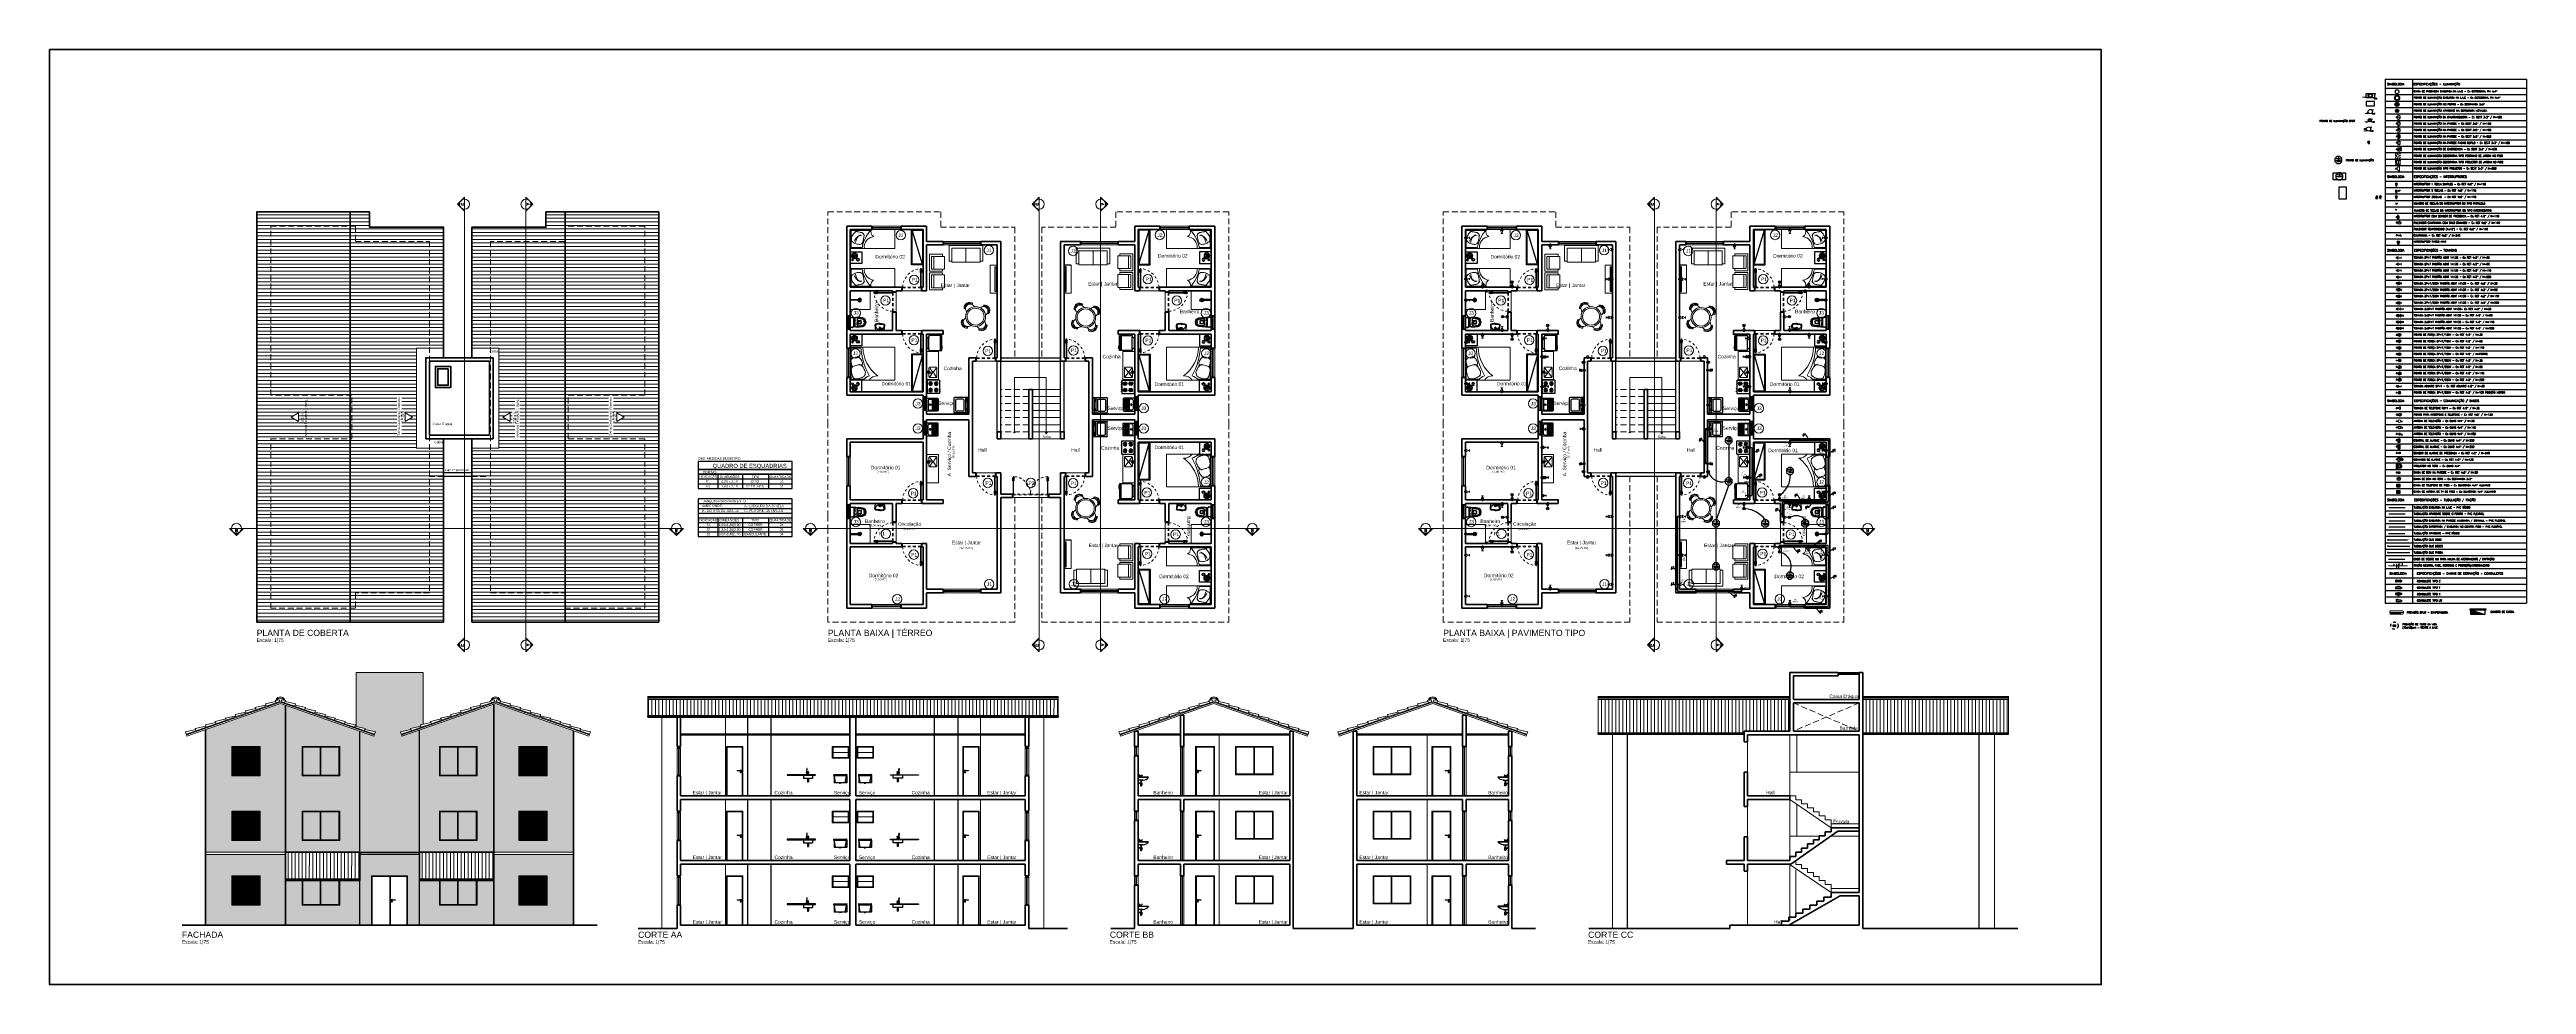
# Model space of a CAD drawing. Header units: inches. Extents: x 179605 to 179710, y 9196007 to 9196046.
import ezdxf
from ezdxf.enums import TextEntityAlignment as Align

# ---------------------------------------------------------------- set-up
doc = ezdxf.new("R2010")
doc.units = ezdxf.units.IN
doc.header["$MEASUREMENT"] = 0
for name, pattern in [('ACAD_ISO03W100', [30, 12, -18]), ('CONTINU', [0]), ('DASH2', [0.75, 0.5, -0.25]), ('DASHDOT', [25.4, 12.7, -6.35, 0, -6.35]), ('DASHED2', [0.375, 0.25, -0.125]), ('HIDDEN', [0.375, 0.25, -0.125]), ('HIDDEN2', [0.1875, 0.125, -0.0625])]:
    doc.linetypes.add(name, pattern=pattern)
for name, color, linetype in [('CISM_51_ELET_ATERRAMENTO_PRINC_NÚ', 200, 'DASHDOT'), ('COTA', 250, 'Continuous'), ('Electric', 10, 'Continuous'), ('fia', 1, 'Continuous'), ('FIAPA', 130, 'Continuous'), ('FUROVIGA', 220, 'Continuous'), ('ILUMINAÇÃO', 3, 'Continuous'), ('LAYOUT', 7, 'CONTINU'), ('LAYOUT_A. MOLHADAS', 7, 'Continuous'), ('PTF', 1, 'Continuous'), ('PTO', 1, 'Continuous'), ('split', 210, 'Continuous'), ('TEA', 110, 'Continuous'), ('TEP', 40, 'DASH2'), ('TET', 40, 'Continuous'), ('TEXTO', 250, 'Continuous')]:
    doc.layers.add(name, color=color, linetype=linetype)
for name, color, linetype, lineweight in [('Eletrodutos', 220, 'Continuous', 25), ('ESQUADRIA', 7, 'Continuous', 5), ('FNT', 30, 'Continuous', 25), ('HACHURA', 7, 'Continuous', 0), ('HASTES', 250, 'Continuous', 25), ('NOTAS', 180, 'Continuous', 25), ('PAREDE', 7, 'Continuous', 50), ('PISO', 7, 'Continuous', 5), ('PROJEÇÃO', 7, 'DASHED2', 0), ('SÍMBOLO', 7, 'Continuous', 5), ('TELHADO', 7, 'Continuous', 5)]:
    doc.layers.add(name, color=color, linetype=linetype, lineweight=lineweight)
doc.layers.get('COTA').off()
doc.styles.add('ARCAD2', font='romand.shx')
doc.styles.add('Cota', font='arial.ttf')
doc.styles.add('R_140_1-50', font='swissl.ttf', dxfattribs={"height": 0.175})
doc.styles.add('R_140_1-75', font='swissl.ttf', dxfattribs={"height": 0.263})
doc.styles.add('R_60_1-100', font='swissl.ttf', dxfattribs={"height": 0.15})
doc.styles.add('R_80_1-50', font='swissl.ttf', dxfattribs={"height": 0.1})
doc.styles.add('R_80_1-75', font='swissl.ttf', dxfattribs={"height": 0.15})
doc.styles.add('romans', font='romans.shx', dxfattribs={"width": 1.4})
doc.styles.add('ST', font='ROMANS.SHX', dxfattribs={"height": 0.15})
doc.styles.get("Standard").update_dxf_attribs({"font": ''})
doc.styles.get('STANDARD').set_extended_font_data('txt.shx')
pattern_1 = [(0, (0, 0), (0, 0.15), [])]
pattern_2 = [(90, (-36.26396, -16.83284), (-0.15, 0), [])]

# ---------------------------------------------------------------- blocks, each defined once
blk = doc.blocks.new('PORTA80_PB')
at = {"layer": 'ESQUADRIA'}
for p, q in [((0.01, 0.9), (0, 0.9)), ((0, 0.9), (0, 0.88)), ((0.01, 0.88), (0, 0.88)), ((0.02, 0.91), (0.01, 0.91)), ((0.02, 0.91), (0.02, 0.78)), ((0.03, 0.9), (0.02, 0.9)), ((0.03, 0.88), (0.02, 0.88)), ((0.06, 0.9), (0.07, 0.9)), ((0.06, 0.88), (0.07, 0.88)), ((0.07, 0.91), (0.07, 0.78)), ((0.07, 0.91), (0.07, 0.91)), ((0.07, 0.9), (0.08, 0.9)), ((0.08, 0.9), (0.08, 0.88)), ((0.08, 0.88), (0.08, 0.88)), ((0.83, 0), (0.03, 0))]:
    blk.add_line(p, q, dxfattribs=at)
for points in [[(0, 0), (0.03, 0), (0.03, 0.15), (0, 0.15)], [(0.03, 0.15), (0.06, 0.15), (0.06, 0.95), (0.03, 0.95)], [(0.04, 0.11), (0.03, 0.11), (0.03, 0.12), (0.04, 0.12)], [(0.82, 0.12), (0.83, 0.12), (0.83, 0.11), (0.82, 0.11)], [(0.83, 0), (0.86, 0), (0.86, 0.15), (0.83, 0.15)]]:
    blk.add_lwpolyline(points, close=True, dxfattribs=at)
at = {"layer": 'ESQUADRIA', "linetype": 'HIDDEN2'}
blk.add_lwpolyline([(0.03, 0.12), (0.83, 0.12), (0.83, 0.15), (0.03, 0.15)], close=True, dxfattribs=at)
at = {"layer": 'ESQUADRIA'}
for centre, radius, start, end in [((0.43, 0.83), 0.428, 169.2602, 186.6551), ((0.01, 0.78), 0.00614, 187.1872, 352.0859), ((-0.35, 0.83), 0.428, 353.3449, 10.7398), ((0.07, 0.78), 0.00614, 187.9141, 352.8128)]:
    blk.add_arc(centre, radius, start, end, dxfattribs=at)
at = {"layer": 'ESQUADRIA', "linetype": 'HIDDEN', "ltscale": 0.4}
blk.add_arc((-0.02, 0.1), 0.847, 3.0716, 86.9284, dxfattribs=at)
blk = doc.blocks.new('A$C4EAF2C15')
at = {"layer": 'ESQUADRIA'}
for points in [[(0.15, 1.2), (0.15, 1.17), (0, 1.17), (0, 1.2)], [(0.15, 0.03), (0.15, 1.17), (0, 1.17), (0, 0.03)], [(0.09, 1.17), (0.09, 0.03), (0.06, 0.03), (0.06, 1.17)], [(0.15, 0.03), (0.15, 0), (0, 0), (0, 0.03)]]:
    blk.add_lwpolyline(points, close=True, dxfattribs=at)
blk = doc.blocks.new('A$C4C83112E')
at = {"layer": 'ESQUADRIA'}
for points in [[(0.03, 0), (0, 0), (0, 0.15), (0.03, 0.15)], [(0.03, 0), (1.57, 0), (1.57, 0.15), (0.03, 0.15)], [(1.57, 0.06), (0.03, 0.06), (0.03, 0.09), (1.57, 0.09)], [(1.6, 0), (1.57, 0), (1.57, 0.15), (1.6, 0.15)]]:
    blk.add_lwpolyline(points, close=True, dxfattribs=at)
blk = doc.blocks.new('A$C44EB09CF')
at = {"layer": 'ESQUADRIA'}
for points in [[(0, 0), (0.03, 0), (0.03, 0.15), (0, 0.15)], [(0.57, 0), (0.03, 0), (0.03, 0.15), (0.57, 0.15)], [(0.03, 0.06), (0.57, 0.06), (0.57, 0.09), (0.03, 0.09)], [(0.57, 0), (0.6, 0), (0.6, 0.15), (0.57, 0.15)]]:
    blk.add_lwpolyline(points, close=True, dxfattribs=at)
blk = doc.blocks.new('maquina_lavar')
at = {"layer": 'LAYOUT_A. MOLHADAS'}
for p, q in [((0, 0.3), (0, -0.3)), ((0.63, 0.32), (0.02, 0.32)), ((0.07, 0.21), (0.07, -0.21)), ((0.38, 0.26), (0.12, 0.26)), ((0.42, 0.21), (0.42, -0.21)), ((0.49, 0.32), (0.49, -0.32)), ((0.56, 0.32), (0.56, -0.32)), ((0.63, 0.32), (0.63, -0.32)), ((0.63, -0.32), (0.02, -0.32)), ((0.38, -0.26), (0.12, -0.26))]:
    blk.add_line(p, q, dxfattribs=at)
for points in [[(0.53, 0.26, 0.158104), (0.53, 0.26, 0.106506), (0.52, 0.25, 0.071806), (0.52, 0.25, 0.05817), (0.52, 0.24, 0.05817), (0.52, 0.23, 0.071806), (0.52, 0.23, 0.106506), (0.53, 0.22, 0.158104), (0.53, 0.22, 0.158104), (0.53, 0.22, 0.106506), (0.54, 0.23, 0.071806), (0.54, 0.23, 0.05817), (0.54, 0.24, 0.05817), (0.54, 0.25, 0.071806), (0.54, 0.25, 0.106506), (0.53, 0.26, 0.158104)], [(0.53, 0.19, 0.158104), (0.53, 0.19, 0.106506), (0.52, 0.19, 0.071806), (0.52, 0.18, 0.05817), (0.52, 0.18, 0.05817), (0.52, 0.17, 0.071806), (0.52, 0.16, 0.106506), (0.53, 0.16, 0.158104), (0.53, 0.16, 0.158104), (0.53, 0.16, 0.106506), (0.54, 0.16, 0.071806), (0.54, 0.17, 0.05817), (0.54, 0.18, 0.05817), (0.54, 0.18, 0.071806), (0.54, 0.19, 0.106506), (0.53, 0.19, 0.158104)], [(0.53, -0.16, 0.132138), (0.52, -0.16, 0.106661), (0.51, -0.17, 0.083339), (0.51, -0.18, 0.072039), (0.5, -0.19, 0.072039), (0.51, -0.21, 0.083339), (0.51, -0.22, 0.106661), (0.52, -0.22, 0.132138), (0.53, -0.23, 0.132138), (0.54, -0.22, 0.106661), (0.55, -0.22, 0.083339), (0.55, -0.21, 0.072039), (0.55, -0.19, 0.072039), (0.55, -0.18, 0.083339), (0.55, -0.17, 0.106661), (0.54, -0.16, 0.132138)]]:
    blk.add_lwpolyline(points, format="xyb", close=True, dxfattribs=at)
for centre, radius, start, end in [((0.02, 0.3), 0.025, 90, 180), ((0.12, 0.21), 0.05, 90, 180), ((0.38, 0.21), 0.05, 0, 90), ((0.02, -0.3), 0.025, 180, 270), ((0.12, -0.21), 0.05, 180, 270), ((0.38, -0.21), 0.05, 270, 0)]:
    blk.add_arc(centre, radius, start, end, dxfattribs=at)
blk = doc.blocks.new('A$C12630BB8')
for p, q in [((0.04, 0.11), (0.04, 0.41)), ((0.46, 0.45), (0.09, 0.45)), ((0.09, 0.07), (0.46, 0.07)), ((0.51, 0.11), (0.51, 0.41))]:
    blk.add_line(p, q)
blk.add_lwpolyline([(0, 0), (0, 0.45, -0.414214), (0.04, 0.49), (0.51, 0.49, -0.414214), (0.55, 0.45), (0.55, 0)], format="xyb", close=True)
for points in [[(0.04, 0.42), (0.51, 0.42)], [(0.04, 0.39), (0.51, 0.39)], [(0.04, 0.37), (0.51, 0.37)], [(0.04, 0.34), (0.51, 0.34)], [(0.04, 0.31), (0.51, 0.31)], [(0.04, 0.3), (0.51, 0.3)], [(0.04, 0.29), (0.51, 0.29)], [(0.04, 0.27), (0.51, 0.27)], [(0.04, 0.26), (0.51, 0.26)], [(0.04, 0.25), (0.51, 0.25)], [(0.04, 0.24), (0.51, 0.24)]]:
    blk.add_lwpolyline(points)
for radius in [0.0325, 0.0226]:
    blk.add_circle((0.28, 0.15), radius)
for centre, start, end in [((0.09, 0.41), 90, 180), ((0.09, 0.11), 180, 270), ((0.46, 0.41), 0, 90), ((0.46, 0.11), 270, 0)]:
    blk.add_arc(centre, 0.0446, start, end)
blk = doc.blocks.new('A$C7E1C57F4')
at = {"layer": 'LAYOUT_A. MOLHADAS'}
for p, q in [((0.07, 0.56), (0, 0.56)), ((0, 0.56), (0, 0.09)), ((0, 0.09), (0.01, 0.09)), ((0.01, 0.07), (0, 0.07)), ((0, 0.07), (0, 0.02)), ((0, 0.02), (0.07, 0.02)), ((0.62, 0.09), (0.01, 0.09)), ((0.01, 0.09), (0.01, 0.07)), ((0.01, 0.07), (0.62, 0.07)), ((0.12, 0.65), (0.07, 0.6)), ((0.07, 0.6), (0.07, 0.56)), ((0.07, 0.56), (0.56, 0.56)), ((0.07, 0.02), (0.2, 0.02)), ((0.07, 0.02), (0.07, 0)), ((0.51, 0.65), (0.12, 0.65)), ((0.2, 0), (0.2, 0.02)), ((0.2, 0.02), (0.63, 0.02)), ((0.56, 0.6), (0.51, 0.65)), ((0.56, 0.56), (0.56, 0.6)), ((0.63, 0.56), (0.56, 0.56)), ((0.62, 0.07), (0.62, 0.09)), ((0.62, 0.09), (0.63, 0.09)), ((0.63, 0.07), (0.62, 0.07)), ((0.63, 0.09), (0.63, 0.56)), ((0.63, 0.02), (0.63, 0.07)), ((0.07, 0), (0.2, 0))]:
    blk.add_line(p, q, dxfattribs=at)
blk = doc.blocks.new('A$C4DAD441B')
at = {"layer": 'LAYOUT_A. MOLHADAS', "lineweight": 0}
for p, q in [((0, 0.41), (0, 0.02)), ((0.32, 0.43), (0.02, 0.43)), ((0.02, 0), (0.32, 0)), ((0.14, 0.25), (0.03, 0.4)), ((0.14, 0.18), (0.03, 0.03)), ((0.31, 0.4), (0.2, 0.25)), ((0.31, 0.03), (0.2, 0.18)), ((0.22, 0.25), (0.23, 0.25)), ((0.22, 0.24), (0.23, 0.24)), ((0.23, 0.25), (0.38, 0.25)), ((0.38, 0.24), (0.23, 0.24)), ((0.32, 0.21), (0.37, 0.21)), ((0.37, 0.17), (0.32, 0.16)), ((0.34, 0.25), (0.34, 0.41)), ((0.34, 0.21), (0.34, 0.24)), ((0.34, 0.02), (0.34, 0.17)), ((0.38, 0.21), (0.37, 0.21)), ((0.38, 0.17), (0.37, 0.17)), ((0.4, 0.25), (0.38, 0.25)), ((0.4, 0.24), (0.38, 0.24)), ((0.38, 0.21), (0.38, 0.21)), ((0.38, 0.21), (0.38, 0.2)), ((0.38, 0.2), (0.38, 0.2)), ((0.38, 0.2), (0.38, 0.19)), ((0.38, 0.19), (0.38, 0.18)), ((0.38, 0.18), (0.38, 0.18)), ((0.38, 0.18), (0.38, 0.17)), ((0.39, 0.17), (0.38, 0.17)), ((0.38, 0.17), (0.38, 0.17)), ((0.39, 0.22), (0.39, 0.23)), ((0.39, 0.22), (0.39, 0.22)), ((0.41, 0.23), (0.41, 0.22)), ((0.41, 0.22), (0.41, 0.21))]:
    blk.add_line(p, q, dxfattribs=at)
for radius in [0.0226, 0.0138]:
    blk.add_circle((0.17, 0.21), radius, dxfattribs=at)
for centre, radius, start, end in [((0.02, 0.41), 0.017, 90.0067, 180.0067), ((0.02, 0.02), 0.017, 180.0067, 270.0067), ((0.22, 0.24), 0.00738, 42.6626, 317.3508), ((0.22, 0.24), 0.005, 90.0003, 270.0132), ((0.34, 0.19), 0.039, 155.088, 204.9254), ((0.32, 0.2), 0.015, 89.8495, 153.0039), ((0.32, 0.18), 0.0153, 205.4951, 268.5266), ((0.32, 0.41), 0.017, 0.0067, 90.0067), ((0.32, 0.2), 0.0164, 29.8647, 88.6279), ((0.32, 0.18), 0.0173, 283.1322, 329.3413), ((0.32, 0.02), 0.017, 270.0067, 0.0067), ((0.3, 0.19), 0.035, 331.0895, 27.8828), ((0.4, 0.19), 0.0349, 105.5441, 144.0055), ((0.4, 0.19), 0.0349, 216.1772, 72.2635), ((0.4, 0.24), 0.0145, 317.2061, 159.8457), ((0.4, 0.24), 0.0145, 200.1677, 229.8474), ((0.38, 0.22), 0.01, 282.8352, 0.0067), ((0.4, 0.24), 0.0145, 229.8474, 317.2061), ((0.4, 0.19), 0.0189, 242.7435, 55.7443), ((0.4, 0.24), 0.005, 270.0105, 90.003)]:
    blk.add_arc(centre, radius, start, end, dxfattribs=at)
blk = doc.blocks.new('A$C4ABB454C')
at = {"layer": 'LAYOUT_A. MOLHADAS', "lineweight": 0}
blk.add_lwpolyline([(0.55, 1.2), (0.05, 1.2), (0.05, 0), (0.55, 0)], close=True, dxfattribs=at)
at = {"layer": 'PISO', "color": 1}
blk.add_blockref('A$C4DAD441B', (0.11, 0.68), dxfattribs=at)
blk = doc.blocks.new('A$C73877B83')
at = {"layer": 'LAYOUT'}
for p, q in [((0.17, 0.06), (0.17, 0.16)), ((0.27, 0.24), (0.19, 0.19))]:
    blk.add_line(p, q, dxfattribs=at)
for points in [[(0.5, 0), (0, 0), (0, 0.5), (0.5, 0.5)], [(0.29, 0.1), (0.33, 0.05), (0.38, 0.1), (0.33, 0.14)]]:
    blk.add_lwpolyline(points, close=True, dxfattribs=at)
for centre, radius in [((0.17, 0.18), 0.12), ((0.17, 0.18), 0.114), ((0.17, 0.18), 0.0646), ((0.17, 0.18), 0.0184), ((0.33, 0.33), 0.059), ((0.33, 0.33), 0.043)]:
    blk.add_circle(centre, radius, dxfattribs=at)
blk = doc.blocks.new('A$C39A72CA2')
at = {"layer": 'ESQUADRIA'}
for points in [[(0, 0), (0.03, 0), (0.03, 0.15), (0, 0.15)], [(1.22, 0), (0.03, 0), (0.03, 0.15), (1.22, 0.15)], [(0.03, 0.06), (1.22, 0.06), (1.22, 0.09), (0.03, 0.09)], [(1.22, 0), (1.25, 0), (1.25, 0.15), (1.22, 0.15)]]:
    blk.add_lwpolyline(points, close=True, dxfattribs=at)
blk = doc.blocks.new('A$C786F5E89')
at = {"layer": 'LAYOUT', "lineweight": 20}
for p, q in [((0.04, 1.86), (0.04, 1.03)), ((0.76, 1.86), (0.04, 1.86)), ((0.76, 1.39), (0.76, 1.86))]:
    blk.add_line(p, q, dxfattribs=at)
blk.add_lwpolyline([(0.8, 1.9), (0, 1.9), (0, 0), (0.8, 0)], close=True, dxfattribs=at)
for points in [[(0.06, 1.62, -0.050543), (0.12, 1.71, -0.064376), (0.18, 1.76, -0.03352), (0.26, 1.81, -0.039598), (0.34, 1.84, -0.109626), (0.41, 1.85, -0.0754), (0.52, 1.82)], [(0.09, 1.71, 0.034352), (0.09, 1.61, 0.04249), (0.1, 1.53, 0.015911), (0.12, 1.46, 0.020937), (0.13, 1.4, 0.121269), (0.17, 1.35, 0.080025), (0.26, 1.29)], [(0.61, 1.41, -0.033461), (0.51, 1.36, -0.04596), (0.44, 1.34, -0.01901), (0.34, 1.32, -0.025886), (0.27, 1.31, -0.088683), (0.21, 1.32, -0.020726), (0.18, 1.33)], [(0.22, 1.46, -0.040593), (0.26, 1.52, -0.055645), (0.3, 1.56, -0.015363), (0.33, 1.59, -0.01263), (0.38, 1.62, -0.082628), (0.45, 1.65, -0.061291), (0.55, 1.67)], [(0.26, 1.4, -0.103492), (0.27, 1.53, -0.14369), (0.32, 1.61, -0.007817), (0.36, 1.65, -0.010698), (0.4, 1.67, -0.020146), (0.44, 1.7, -0.015912), (0.49, 1.73)], [(0.47, 1.85, -0.057152), (0.55, 1.76, -0.075208), (0.59, 1.69, -0.030275), (0.62, 1.6, -0.036967), (0.63, 1.52, -0.089016), (0.62, 1.46, -0.061822), (0.58, 1.37)]]:
    blk.add_lwpolyline(points, format="xyb", dxfattribs=at)
for centre, radius, start, end in [((1.06, -0.13), 1.55, 99.7881, 133.342), ((0.74, 0.86), 0.442, 82.301, 175.0186), ((0.1, 0.8), 0.224, 26.5651, 116.5651)]:
    blk.add_arc(centre, radius, start, end, dxfattribs=at)
blk = doc.blocks.new('A$C161E2D06')
at = {"layer": 'LAYOUT'}
blk.add_line((0.03, 1.47), (0.47, 0.03), dxfattribs=at)
for points in [[(0, 1.5), (0.5, 1.5), (0.5, 0), (0, 0)], [(0.03, 1.47), (0.47, 1.47), (0.47, 0.03), (0.03, 0.03)]]:
    blk.add_lwpolyline(points, close=True, dxfattribs=at)
blk = doc.blocks.new('A$C732F4725')
at = {"layer": 'LAYOUT'}
blk.add_line((0.03, 1.57), (0.47, 0.03), dxfattribs=at)
for points in [[(0, 1.6), (0.5, 1.6), (0.5, 0), (0, 0)], [(0.03, 1.57), (0.47, 1.57), (0.47, 0.03), (0.03, 0.03)]]:
    blk.add_lwpolyline(points, close=True, dxfattribs=at)
blk = doc.blocks.new('camacasal1')
at = {"layer": 'LAYOUT', "lineweight": 20}
for p, q in [((0.1, 0), (0.1, 1.4)), ((0.1, 1.4), (2, 1.4)), ((1.55, 1.36), (1.96, 1.36)), ((1.96, 1.36), (1.96, 0.85)), ((2, 1.4), (2, 0)), ((2, 0), (0.1, 0)), ((1.96, 0.04), (1.43, 0.04)), ((1.96, 0.79), (1.96, 0.04))]:
    blk.add_line(p, q, dxfattribs=at)
for points in [[(1.61, 0.68, 0.050543), (1.51, 0.61, 0.064376), (1.45, 0.54, 0.03352), (1.4, 0.45, 0.039598), (1.36, 0.37, 0.109626), (1.36, 0.28, 0.0754), (1.39, 0.17)], [(1.36, 0.22, 0.057152), (1.45, 0.13, 0.075208), (1.54, 0.09, 0.030275), (1.63, 0.06, 0.036967), (1.72, 0.05, 0.089016), (1.79, 0.06, 0.061822), (1.89, 0.1)], [(1.69, 1.01, 0.050543), (1.61, 0.95, 0.064376), (1.56, 0.9, 0.03352), (1.51, 0.82, 0.039598), (1.49, 0.76, 0.109626), (1.48, 0.69, 0.0754), (1.51, 0.59)], [(1.48, 0.63, 0.020037), (1.51, 0.61, 0.075208)], [(1.51, 0.64, -0.034352), (1.62, 0.65, -0.04249), (1.71, 0.63, -0.015911), (1.79, 0.61, -0.020937), (1.85, 0.59, -0.121269), (1.91, 0.55, -0.080025), (1.97, 0.46)], [(1.6, 0.98, -0.034352), (1.7, 0.98, -0.04249), (1.77, 0.97, -0.015911), (1.83, 0.95, -0.020937), (1.88, 0.94, -0.121269), (1.93, 0.9, -0.080025), (1.98, 0.83)], [(1.85, 0.07, 0.033461), (1.9, 0.17, 0.04596), (1.93, 0.26, 0.01901), (1.95, 0.36, 0.025886), (1.95, 0.45, 0.088683), (1.95, 0.51, 0.020726), (1.93, 0.55)], [(1.9, 0.56, 0.014129), (1.92, 0.6, 0.04596), (1.94, 0.66, 0.01901), (1.96, 0.75, 0.025886), (1.97, 0.82, 0.088683), (1.96, 0.87, 0.020726), (1.95, 0.9)]]:
    blk.add_lwpolyline(points, format="xyb", dxfattribs=at)
for centre, radius, start, end in [((-0.08, 1.42), 1.54, 306.2433, 359.1337), ((-1.19, 1.55), 2.74, 330.1604, 356.9589), ((0.83, -0.27), 0.45, 36.8699, 90), ((1.05, -0.32), 0.513, 37.875, 74.7449)]:
    blk.add_arc(centre, radius, start, end, dxfattribs=at)
blk = doc.blocks.new('JANELA 0.50')
at = {"layer": 'ESQUADRIA'}
for points in [[(0, 0), (0.03, 0), (0.03, 0.15), (0, 0.15)], [(0.57, 0), (0.03, 0), (0.03, 0.15), (0.57, 0.15)], [(0.03, 0.06), (0.57, 0.06), (0.57, 0.09), (0.03, 0.09)], [(0.57, 0), (0.6, 0), (0.6, 0.15), (0.57, 0.15)]]:
    blk.add_lwpolyline(points, close=True, dxfattribs=at)
blk = doc.blocks.new('A$C249D7A9F')
at = {"layer": 'LAYOUT_A. MOLHADAS'}
for p, q in [((0, 0.02), (0, 0.55)), ((0, 0.55), (0.57, 0.55)), ((0, 0.02), (0.57, 0.02)), ((0.07, 0.02), (0.07, 0.02)), ((0.07, 0.02), (0.12, 0.02)), ((0.07, 0.02), (0.12, 0.02)), ((0.13, 0.42), (0.08, 0.47)), ((0.13, 0.39), (0.08, 0.34)), ((0.08, 0.02), (0.08, 0.02)), ((0.13, 0.17), (0.09, 0.22)), ((0.14, 0.15), (0.09, 0.1)), ((0.1, 0.02), (0.1, 0.02)), ((0.12, 0.02), (0.12, 0.02)), ((0.21, 0.47), (0.16, 0.42)), ((0.21, 0.34), (0.16, 0.39)), ((0.21, 0.23), (0.16, 0.17)), ((0.21, 0.09), (0.16, 0.15)), ((0.16, 0.02), (0.22, 0.02)), ((0.16, 0.02), (0.22, 0.02)), ((0.16, 0.02), (0.16, 0.02)), ((0.18, 0.02), (0.18, 0.02)), ((0.2, 0.02), (0.2, 0.02)), ((0.22, 0.02), (0.22, 0.02)), ((0.26, 0.02), (0.31, 0.02)), ((0.26, 0.02), (0.31, 0.02)), ((0.26, 0.02), (0.26, 0.02)), ((0.28, 0.02), (0.28, 0.02)), ((0.3, 0.02), (0.3, 0.02)), ((0.31, 0.02), (0.31, 0.02)), ((0.36, 0.02), (0.36, 0.02)), ((0.36, 0.02), (0.41, 0.02)), ((0.36, 0.02), (0.41, 0.02)), ((0.42, 0.42), (0.37, 0.47)), ((0.42, 0.39), (0.37, 0.34)), ((0.42, 0.17), (0.37, 0.22)), ((0.42, 0.15), (0.37, 0.1)), ((0.37, 0.02), (0.37, 0.02)), ((0.39, 0.02), (0.39, 0.02)), ((0.41, 0.02), (0.41, 0.02)), ((0.5, 0.34), (0.44, 0.39)), ((0.5, 0.1), (0.44, 0.15)), ((0.5, 0.47), (0.45, 0.42)), ((0.5, 0.22), (0.45, 0.17)), ((0.45, 0.02), (0.45, 0.02)), ((0.45, 0.02), (0.5, 0.02)), ((0.45, 0.02), (0.5, 0.02)), ((0.47, 0.02), (0.47, 0.02)), ((0.49, 0.02), (0.49, 0.02)), ((0.5, 0.02), (0.5, 0.02)), ((0.57, 0.02), (0.57, 0.55))]:
    blk.add_line(p, q, dxfattribs=at)
for centre, radius in [((0.15, 0.4), 0.0783), ((0.15, 0.16), 0.0783), ((0.15, 0.4), 0.0483), ((0.15, 0.16), 0.0483), ((0.15, 0.4), 0.0183), ((0.15, 0.16), 0.0183), ((0.43, 0.4), 0.0783), ((0.43, 0.16), 0.0783), ((0.43, 0.4), 0.0483), ((0.43, 0.16), 0.0483), ((0.43, 0.4), 0.0183), ((0.43, 0.16), 0.0183)]:
    blk.add_circle(centre, radius, dxfattribs=at)
for centre, radius, start, end in [((0.09, 0.02), 0.0214, 179.7773, 222.1915), ((0.09, -0.01), 0.0182, 30.0718, 146.8642), ((0.09, 0.02), 0.0214, 314.7446, 0.2227), ((0.19, 0.02), 0.0214, 179.7773, 222.1915), ((0.19, -0.01), 0.0182, 30.0718, 146.8642), ((0.19, 0.02), 0.0214, 314.7446, 0.2227), ((0.29, 0.02), 0.0214, 179.7773, 222.1915), ((0.29, -0.01), 0.0182, 30.0718, 146.8642), ((0.29, 0.02), 0.0214, 314.7446, 0.2227), ((0.38, 0.02), 0.0214, 179.7773, 222.1915), ((0.38, -0.01), 0.0182, 30.0718, 146.8642), ((0.38, 0.02), 0.0214, 314.7446, 0.2227), ((0.48, 0.02), 0.0214, 179.7773, 222.1915), ((0.48, -0.01), 0.0182, 30.0718, 146.8642), ((0.48, 0.02), 0.0214, 314.7446, 0.2227)]:
    blk.add_arc(centre, radius, start, end, dxfattribs=at)
blk = doc.blocks.new('A$C71760755')
at = {"layer": 'LAYOUT', "lineweight": 20}
for p, q in [((0, 0.05), (0, 0.88)), ((0, 0.88), (1.76, 0.88)), ((0.14, 0.05), (0, 0.05)), ((0.14, 0), (0.14, 0.74)), ((0.14, 0.74), (1.62, 0.74)), ((0.88, 0.74), (0.88, 0)), ((1.62, 0.74), (1.62, 0)), ((1.62, 0.05), (1.76, 0.05)), ((1.76, 0.88), (1.76, 0.05)), ((0.14, 0), (1.62, 0))]:
    blk.add_line(p, q, dxfattribs=at)
blk = doc.blocks.new('A$C62A36329')
at = {"layer": 'LAYOUT', "lineweight": 20}
for p, q in [((0, 0.8), (0, 0.1)), ((0.9, 0.8), (0, 0.8)), ((0, 0.1), (0.1, 0.1)), ((0.1, 0.1), (0.1, 0.7)), ((0.1, 0.7), (0.79, 0.7)), ((0.1, 0.57), (0.79, 0.57)), ((0.1, 0), (0.1, 0.1)), ((0.79, 0), (0.1, 0)), ((0.79, 0.7), (0.79, 0.1)), ((0.79, 0.1), (0.79, 0)), ((0.79, 0.1), (0.9, 0.1)), ((0.9, 0.1), (0.9, 0.8))]:
    blk.add_line(p, q, dxfattribs=at)
blk = doc.blocks.new('01lavl91')
at = {"layer": 'LAYOUT_A. MOLHADAS', "linetype": 'Continuous'}
for p, q in [((-0.09, -0.07), (0.09, -0.07)), ((0.13, -0.04), (0.06, -0.11)), ((0.06, -0.11), (0.08, -0.11)), ((0.08, -0.11), (0.15, -0.06))]:
    blk.add_line(p, q, dxfattribs=at)
for points in [[(-0.2, -0.24), (-0.18, -0.01), (0.18, -0.01), (0.2, -0.24)], [(0, -0.3), (-0.05, -0.3), (-0.1, -0.29), (-0.13, -0.29), (-0.16, -0.28), (-0.18, -0.27), (-0.19, -0.26), (-0.2, -0.24)], [(-0.18, -0.23), (-0.18, -0.2), (-0.17, -0.16), (-0.15, -0.14), (-0.13, -0.11), (-0.12, -0.1), (-0.11, -0.09), (-0.09, -0.07), (-0.09, -0.07)], [(0, -0.27), (-0.05, -0.27), (-0.1, -0.27), (-0.11, -0.27), (-0.13, -0.27), (-0.14, -0.26), (-0.15, -0.26), (-0.16, -0.25), (-0.16, -0.25), (-0.16, -0.25), (-0.17, -0.24), (-0.17, -0.24), (-0.18, -0.23)], [(0, -0.27), (0.05, -0.27), (0.1, -0.27), (0.12, -0.27), (0.13, -0.27), (0.14, -0.26), (0.15, -0.26), (0.16, -0.25), (0.16, -0.25), (0.17, -0.25), (0.17, -0.24), (0.17, -0.24), (0.18, -0.23)], [(0, -0.3), (0.05, -0.3), (0.1, -0.29), (0.14, -0.29), (0.16, -0.28), (0.18, -0.27), (0.19, -0.26), (0.2, -0.24)], [(0.09, -0.07), (0.09, -0.07)], [(0.18, -0.23), (0.18, -0.2), (0.17, -0.16), (0.15, -0.14), (0.13, -0.11), (0.12, -0.1), (0.11, -0.09)]]:
    blk.add_lwpolyline(points, dxfattribs=at)
for centre, radius in [((0, -0.12), 0.0316), ((0, -0.12), 0.02), ((0.14, -0.04), 0.0164)]:
    blk.add_circle(centre, radius, dxfattribs=at)
blk = doc.blocks.new('chuve')
at = {"layer": 'LAYOUT_A. MOLHADAS', "ltscale": 0.05}
for p, q in [((0, 0.03), (0.4, 0.03)), ((0.4, 0), (0, 0)), ((0.4, 0.03), (0.4, 0))]:
    blk.add_line(p, q, dxfattribs=at)
for radius, start, end in [(0.076, 189.9358, 170.0642), (0.0459, 196.6015, 163.3985)]:
    blk.add_arc((0.4, 0.01), radius, start, end, dxfattribs=at)
blk = doc.blocks.new('VASOSAN2')
at = {"layer": 'LAYOUT_A. MOLHADAS'}
for p, q in [((-0.21, 0), (0.17, 0)), ((-0.01, 0), (0.01, 0)), ((-0.24, -0.08), (-0.24, -0.1)), ((-0.23, -0.01), (-0.23, -0.08)), ((-0.23, -0.08), (-0.23, -0.1)), ((-0.23, -0.1), (-0.23, -0.08)), ((-0.23, -0.08), (-0.23, -0.08)), ((-0.23, -0.1), (-0.23, -0.11)), ((-0.23, -0.1), (-0.23, -0.1)), ((-0.22, -0.24), (-0.22, -0.13)), ((-0.19, -0.15), (0.14, -0.15)), ((-0.13, -0.19), (-0.03, -0.19)), ((-0.13, -0.29), (-0.03, -0.29)), ((-0.09, -0.32), (-0.09, -0.45)), ((0.04, -0.31), (-0.08, -0.31)), ((-0.07, -0.33), (-0.03, -0.33)), ((-0.03, -0.6), (-0.05, -0.6)), ((-0.03, -0.64), (-0.05, -0.64)), ((-0.03, -0.66), (-0.05, -0.66)), ((-0.01, -0.19), (-0.03, -0.19)), ((-0.01, -0.29), (-0.03, -0.29)), ((-0.01, -0.33), (-0.03, -0.33)), ((-0.01, -0.47), (-0.03, -0.47)), ((-0.01, -0.6), (-0.03, -0.6)), ((-0.01, -0.64), (-0.03, -0.64)), ((-0.01, -0.66), (-0.03, -0.66)), ((0.09, -0.19), (-0.01, -0.19)), ((0.09, -0.29), (-0.01, -0.29)), ((0.03, -0.33), (-0.01, -0.33)), ((-0.01, -0.6), (0.01, -0.6)), ((-0.01, -0.64), (0.01, -0.64)), ((-0.01, -0.66), (0.01, -0.66)), ((0.05, -0.32), (0.05, -0.45)), ((0.18, -0.01), (0.18, -0.11)), ((0.18, -0.13), (0.18, -0.24))]:
    blk.add_line(p, q, dxfattribs=at)
for centre, radius, start, end in [((-0.21, -0.01), 0.012, 90, 180), ((0.17, -0.01), 0.012, 0, 90), ((-0.23, -0.08), 0.005, 90, 180), ((-0.23, -0.1), 0.005, 180, 270), ((-0.19, -0.11), 0.04, 180, 208.955), ((-0.19, -0.11), 0.04, 208.955, 270), ((2.05, -0.24), 2.27, 180, 187.3437), ((-0.13, -0.27), 0.08, 90, 181.8557), ((1.8, -0.21), 2.02, 181.8557, 189.0498), ((-0.05, -0.51), 0.15, 187.3437, 270), ((-0.05, -0.49), 0.146, 191.9873, 267.6502), ((-0.13, -0.33), 0.04, 90, 183.6333), ((1.8, -0.21), 1.98, 183.6333, 189.0498), ((-0.05, -0.49), 0.106, 191.9873, 267.6502), ((-0.1, -0.22), 0.0134, 90, 107.5518), ((-0.1, -0.22), 0.0106, 107.5518, 127.3654), ((-0.1, -0.22), 0.00838, 127.3654, 151.5225), ((-0.11, -0.22), 0.00607, 151.5225, 180), ((-0.11, -0.22), 0.00607, 180, 208.4775), ((-0.1, -0.21), 0.00838, 208.4775, 232.6346), ((-0.1, -0.21), 0.0106, 232.6346, 252.4482), ((-0.1, -0.21), 0.0134, 252.4482, 270), ((-0.1, -0.22), 0.0106, 52.6346, 72.4482), ((-0.1, -0.22), 0.0134, 72.4482, 90), ((-0.1, -0.21), 0.0134, 270, 287.5518), ((-0.1, -0.21), 0.0106, 287.5518, 307.3654), ((-0.1, -0.22), 0.00607, 360, 28.4775), ((-0.1, -0.22), 0.00838, 28.4775, 52.6346), ((-0.1, -0.21), 0.00838, 307.3654, 331.5225), ((-0.1, -0.22), 0.00607, 331.5225, 0), ((-0.08, -0.32), 0.01, 105.8312, 180), ((-0.08, -0.45), 0.01, 180, 251.4779), ((-0.38, -0.37), 0.312, 342.6846, 6.4627), ((-0.04, -0.32), 0.15, 251.4779, 273.3381), ((0, -0.32), 0.15, 266.6619, 288.5221), ((0.01, -0.49), 0.106, 272.3498, 348.0127), ((0.01, -0.49), 0.146, 272.3498, 348.0127), ((0.01, -0.51), 0.15, 270, 352.6563), ((0.34, -0.37), 0.312, 173.5373, 197.3154), ((0.04, -0.32), 0.01, 0, 74.1688), ((0.04, -0.45), 0.01, 288.5221, 0), ((0.06, -0.22), 0.00607, 151.5225, 180), ((0.06, -0.22), 0.00838, 127.3654, 151.5225), ((0.06, -0.22), 0.0106, 107.5518, 127.3654), ((0.06, -0.21), 0.0106, 232.6346, 252.4482), ((0.06, -0.21), 0.00838, 208.4775, 232.6346), ((0.06, -0.22), 0.00607, 180, 208.4775), ((0.06, -0.22), 0.0134, 90, 107.5518), ((0.06, -0.22), 0.0134, 72.4482, 90), ((0.06, -0.21), 0.0134, 270, 287.5518), ((0.06, -0.21), 0.0134, 252.4482, 270), ((0.06, -0.22), 0.0106, 52.6346, 72.4482), ((0.06, -0.22), 0.00838, 28.4775, 52.6346), ((0.07, -0.22), 0.00607, 360, 28.4775), ((0.07, -0.22), 0.00607, 331.5225, 0), ((0.06, -0.21), 0.00838, 307.3654, 331.5225), ((0.06, -0.21), 0.0106, 287.5518, 307.3654), ((0.09, -0.27), 0.08, 358.1443, 90), ((0.09, -0.33), 0.04, 356.3667, 90), ((-1.84, -0.21), 1.98, 350.9502, 356.3667), ((0.14, -0.11), 0.04, 270, 331.045), ((-1.84, -0.21), 2.02, 350.9502, 358.1443), ((-2.09, -0.24), 2.27, 352.6563, 0), ((0.14, -0.11), 0.04, 331.045, 0)]:
    blk.add_arc(centre, radius, start, end, dxfattribs=at)
blk = doc.blocks.new('A$C029C5CC4')
at = {"layer": 'ESQUADRIA'}
for p, q in [((0, 0.1), (0, 0.08)), ((0.15, 0.1), (0, 0.1)), ((0.15, 0.08), (0, 0.08)), ((0.15, 0.1), (0.15, 0.08))]:
    blk.add_line(p, q, dxfattribs=at)
for radius in [0.0245, 0.00677]:
    blk.add_circle((0.15, 0.02), radius, dxfattribs=at)
blk.add_arc((0.15, 0.09), 0.0245, 204.0895, 155.9105, dxfattribs=at)
blk = doc.blocks.new('A$C2AD73E0D')
at = {"layer": 'LAYOUT_A. MOLHADAS'}
for p, q in [((0, 0.37), (0.55, 0.37)), ((0, 0.32), (0, 0.36)), ((0, 0.32), (0.55, 0.32)), ((0.01, 0.31), (0.01, 0.02)), ((0.54, 0.01), (0.01, 0.01)), ((0.07, 0.01), (0.02, 0.29)), ((0.02, 0.05), (0.05, 0.05)), ((0.04, 0.07), (0.04, 0.04)), ((0.24, 0), (0.24, 0.01)), ((0.24, 0), (0.27, 0)), ((0.31, 0), (0.27, 0)), ((0.31, 0), (0.31, 0.01)), ((0.48, 0.01), (0.53, 0.29)), ((0.53, 0.05), (0.5, 0.05)), ((0.51, 0.07), (0.51, 0.04)), ((0.54, 0.31), (0.54, 0.02)), ((0.55, 0.32), (0.55, 0.36))]:
    blk.add_line(p, q, dxfattribs=at)
for centre in [(0.04, 0.05), (0.51, 0.05)]:
    blk.add_circle(centre, 0.0111, dxfattribs=at)
for centre, radius, start, end in [((0, 0.36), 0.00487, 90, 180), ((-0.07, 0.27), 0.085, 11.9647, 37.8922), ((0, 0.32), 0.00487, 180, 270), ((0.01, 0.02), 0.00487, 180, 270), ((0.08, 0.02), 0.00487, 191.9647, 270), ((0.47, 0.02), 0.00487, 270, 348.0353), ((0.62, 0.27), 0.085, 142.1078, 168.0353), ((0.54, 0.02), 0.00487, 270, 0), ((0.55, 0.36), 0.00487, 0, 90), ((0.55, 0.32), 0.00487, 270, 0)]:
    blk.add_arc(centre, radius, start, end, dxfattribs=at)
blk = doc.blocks.new('A$C2C325325')
at = {"layer": 'LAYOUT_A. MOLHADAS'}
for p, q in [((0.69, 0.29), (0.69, 0.18)), ((0.71, 0.16), (1.06, 0.16)), ((0.82, 0.38), (0.82, 0.41)), ((0.82, 0.41), (0.84, 0.41)), ((0.82, 0.38), (0.85, 0.38)), ((0.82, 0.37), (0.82, 0.38)), ((0.83, 0.57), (0.83, 0.52)), ((0.83, 0.52), (0.84, 0.52)), ((0.83, 0.51), (0.83, 0.51)), ((0.83, 0.41), (0.83, 0.51)), ((0.83, 0.51), (0.84, 0.51)), ((0.83, 0.51), (0.84, 0.51)), ((0.84, 0.57), (0.84, 0.52)), ((0.84, 0.51), (0.84, 0.51)), ((0.84, 0.41), (0.84, 0.51)), ((0.85, 0.38), (0.84, 0.41)), ((0.86, 0.42), (0.87, 0.37)), ((0.86, 0.37), (0.87, 0.37)), ((0.86, 0.35), (0.87, 0.35)), ((0.85, 0.31), (0.87, 0.33)), ((0.86, 0.16), (0.92, 0.16)), ((0.86, 0.15), (0.86, 0.16)), ((0.86, 0.15), (0.92, 0.15)), ((0.87, 0.15), (0.87, 0.14)), ((0.87, 0.14), (0.9, 0.14)), ((0.87, 0.12), (0.9, 0.12)), ((0.87, 0.12), (0.9, 0.12)), ((0.87, 0.12), (0.87, 0.12)), ((0.87, 0.11), (0.87, 0.06)), ((0.87, 0.06), (0.91, 0.06)), ((0.87, 0.06), (0.87, 0.06)), ((0.87, 0.05), (0.87, 0.01)), ((0.87, 0.05), (0.91, 0.05)), ((0.87, 0.34), (0.87, 0.33)), ((0.87, 0.33), (0.91, 0.33)), ((0.88, 0.14), (0.88, 0.12)), ((0.9, 0.15), (0.9, 0.14)), ((0.9, 0.14), (0.9, 0.12)), ((0.9, 0.12), (0.9, 0.12)), ((0.91, 0.42), (0.91, 0.37)), ((0.91, 0.35), (0.91, 0.33)), ((0.93, 0.31), (0.91, 0.33)), ((0.91, 0.11), (0.91, 0.06)), ((0.91, 0.06), (0.91, 0.06)), ((0.91, 0.05), (0.91, 0.01)), ((0.92, 0.15), (0.92, 0.16)), ((1.09, 0.18), (1.09, 0.29)), ((0.88, 0), (0.9, 0))]:
    blk.add_line(p, q, dxfattribs=at)
for points in [[(0, 0.31), (0, 0.29), (1.2, 0.29), (1.2, 0.31)], [(0.91, 0.42), (0.91, 0.43), (0.91, 0.43), (0.9, 0.44), (0.89, 0.44), (0.88, 0.44), (0.87, 0.43), (0.87, 0.43), (0.86, 0.42), (0.87, 0.41), (0.87, 0.41), (0.88, 0.4), (0.89, 0.4), (0.9, 0.4), (0.91, 0.41), (0.91, 0.41)]]:
    blk.add_lwpolyline(points, close=True, dxfattribs=at)
blk.add_lwpolyline([(0.87, 0.37), (0.87, 0.36), (0.88, 0.36), (0.88, 0.36), (0.89, 0.36), (0.9, 0.36), (0.9, 0.36), (0.91, 0.36), (0.91, 0.37)], dxfattribs=at)
for centre, radius, start, end in [((0.71, 0.18), 0.025, 180, 270), ((0.85, 0.37), 0.03, 180, 280.1993), ((0.84, 0.57), 0.006, 0, 180), ((0.86, 0.38), 0.015, 182.2534, 270), ((0.87, 0.32), 0.03, 71.5901, 100.1993), ((0.87, 0.11), 0.005, 90, 180), ((0.87, 0.06), 0.001, 180, 270), ((0.87, 0.06), 0.001, 90, 180), ((0.88, 0.01), 0.01, 180, 270), ((0.9, 0.11), 0.005, 0, 90), ((0.9, 0.01), 0.01, 270, 0), ((0.89, 0.36), 0.0168, 343.003, 16.997), ((0.91, 0.06), 0.001, 270, 0), ((0.91, 0.06), 0.001, 0, 90), ((1.06, 0.18), 0.025, 270, 0)]:
    blk.add_arc(centre, radius, start, end, dxfattribs=at)
blk = doc.blocks.new('A$C1C0D7DC0')
at = {"layer": 'ESQUADRIA'}
for p, q in [((0.01, 0.84), (0, 0.84)), ((0, 0.84), (0, 0.82)), ((0.01, 0.82), (0, 0.82)), ((0.02, 0.85), (0.01, 0.85)), ((0.02, 0.85), (0.02, 0.72)), ((0.03, 0.84), (0.02, 0.84)), ((0.03, 0.82), (0.02, 0.82)), ((0.05, 0.84), (0.06, 0.84)), ((0.05, 0.82), (0.06, 0.82)), ((0.06, 0.85), (0.06, 0.72)), ((0.06, 0.85), (0.07, 0.85)), ((0.07, 0.84), (0.08, 0.84)), ((0.08, 0.84), (0.08, 0.82)), ((0.08, 0.82), (0.08, 0.82))]:
    blk.add_line(p, q, dxfattribs=at)
for points in [[(0, 0), (0.03, 0), (0.03, 0.15), (0, 0.15)], [(0.03, 0.15), (0.05, 0.15), (0.05, 0.89), (0.03, 0.89)], [(0.04, 0.11), (0.03, 0.11), (0.03, 0.12), (0.04, 0.12)]]:
    blk.add_lwpolyline(points, close=True, dxfattribs=at)
at = {"layer": 'ESQUADRIA', "linetype": 'HIDDEN2'}
blk.add_lwpolyline([(0.03, 0.12), (0.77, 0.12), (0.77, 0.15), (0.03, 0.15)], close=True, dxfattribs=at)
at = {"layer": 'ESQUADRIA'}
for centre, radius, start, end in [((0.43, 0.77), 0.428, 169.2602, 186.6551), ((0.01, 0.72), 0.00614, 187.1872, 352.0859), ((0.07, 0.72), 0.00614, 187.9141, 352.8128), ((-0.35, 0.77), 0.428, 353.3449, 10.7398)]:
    blk.add_arc(centre, radius, start, end, dxfattribs=at)
at = {"layer": 'ESQUADRIA', "linetype": 'HIDDEN', "ltscale": 0.4}
blk.add_arc((0.03, 0.15), 0.74, 0, 90, dxfattribs=at)
blk = doc.blocks.new('A$C29D97E95')
at = {"layer": 'ESQUADRIA'}
for p, q in [((0.7, 0.84), (0.69, 0.84)), ((0.69, 0.84), (0.69, 0.82)), ((0.69, 0.82), (0.69, 0.82)), ((0.71, 0.85), (0.7, 0.85)), ((0.71, 0.85), (0.71, 0.72)), ((0.72, 0.84), (0.71, 0.84)), ((0.72, 0.82), (0.71, 0.82)), ((0.74, 0.84), (0.75, 0.84)), ((0.74, 0.82), (0.75, 0.82)), ((0.75, 0.85), (0.75, 0.72)), ((0.75, 0.85), (0.76, 0.85)), ((0.76, 0.84), (0.77, 0.84)), ((0.76, 0.82), (0.77, 0.82)), ((0.77, 0.84), (0.77, 0.82))]:
    blk.add_line(p, q, dxfattribs=at)
at = {"layer": 'ESQUADRIA', "linetype": 'HIDDEN2'}
blk.add_lwpolyline([(0.74, 0.12), (0, 0.12), (0, 0.15), (0.74, 0.15)], close=True, dxfattribs=at)
at = {"layer": 'ESQUADRIA'}
for points in [[(0.74, 0.15), (0.72, 0.15), (0.72, 0.89), (0.74, 0.89)], [(0.73, 0.11), (0.74, 0.11), (0.74, 0.12), (0.73, 0.12)], [(0.77, 0), (0.74, 0), (0.74, 0.15), (0.77, 0.15)]]:
    blk.add_lwpolyline(points, close=True, dxfattribs=at)
at = {"layer": 'ESQUADRIA', "linetype": 'HIDDEN', "ltscale": 0.4}
blk.add_arc((0.74, 0.15), 0.74, 90, 180, dxfattribs=at)
at = {"layer": 'ESQUADRIA'}
for centre, radius, start, end in [((1.12, 0.77), 0.428, 169.2602, 186.6551), ((0.7, 0.72), 0.00614, 187.1872, 352.0859), ((0.76, 0.72), 0.00614, 187.9141, 352.8128), ((0.34, 0.77), 0.428, 353.3449, 10.7398)]:
    blk.add_arc(centre, radius, start, end, dxfattribs=at)
blk = doc.blocks.new('A$C19C16383')
at = {"layer": 'ESQUADRIA'}
for points in [[(0.15, 0.5), (0.15, 0.47), (0, 0.47), (0, 0.5)], [(0.15, 0.13), (0.15, 0.47), (0, 0.47), (0, 0.13)], [(0.15, 0.13), (0.15, 0.1), (0, 0.1), (0, 0.13)], [(0.09, 0.47), (0.09, 0.13), (0.06, 0.13), (0.06, 0.47)]]:
    blk.add_lwpolyline(points, close=True, dxfattribs=at)
blk = doc.blocks.new('A$C2A936C9E')
at = {"layer": 'ESQUADRIA'}
for points in [[(0.15, 2.1), (0.15, 2.07), (0, 2.07), (0, 2.1)], [(0.15, 0), (0.15, 2.07), (0, 2.07), (0, 0)], [(0.09, 2.07), (0.09, 0), (0.06, 0), (0.06, 2.07)]]:
    blk.add_lwpolyline(points, close=True, dxfattribs=at)
blk = doc.blocks.new('A$C29692C01')
at = {"layer": 'LAYOUT_A. MOLHADAS', "color": 7}
for p, q in [((0, 0.38), (0.44, 0.38)), ((0.45, 0.37), (0, 0.37)), ((0.22, 0.25), (0, 0.25)), ((0, 0.15), (0.01, 0.13)), ((0.01, 0.1), (0, 0.08)), ((0.01, 0.46), (0.01, 0.43)), ((0.01, 0.41), (0.01, 0.39)), ((0.01, 0.39), (0.07, 0.39)), ((0.01, 0.13), (0.01, 0.1)), ((0.1, 0.12), (0.01, 0.12)), ((0.1, 0.1), (0.01, 0.1)), ((0.02, 0.47), (0.05, 0.47)), ((0.02, 0.42), (0.05, 0.42)), ((0.02, 0.42), (0.06, 0.42)), ((0.06, 0.42), (0.17, 0.46)), ((0.06, 0.46), (0.06, 0.43)), ((0.18, 0.45), (0.07, 0.39)), ((0.1, 0.13), (0.1, 0.09)), ((0.16, 0.13), (0.1, 0.13)), ((0.1, 0.09), (0.1, 0.03)), ((0.17, 0.09), (0.1, 0.09)), ((0.17, 0.09), (0.1, 0.09)), ((0.1, 0.09), (0.1, 0.09)), ((0.11, 0.25), (0.11, 0.22)), ((0.16, 0.22), (0.11, 0.22)), ((0.12, 0.22), (0.12, 0.13)), ((0.14, 0.22), (0.14, 0.13)), ((0.18, 0.45), (0.16, 0.44)), ((0.18, 0.45), (0.16, 0.44)), ((0.16, 0.44), (0.16, 0.44)), ((0.16, 0.25), (0.16, 0.22)), ((0.16, 0.13), (0.16, 0.09)), ((0.16, 0.09), (0.16, 0.03)), ((0.17, 0.46), (0.18, 0.45)), ((0.17, 0.09), (0.17, 0.09)), ((0.18, 0.45), (0.18, 0.45)), ((0.44, 0.38), (0.45, 0.37))]:
    blk.add_line(p, q, dxfattribs=at)
for centre, radius, start, end in [((0.02, 0.46), 0.009, 90, 180), ((0.02, 0.43), 0.009, 180, 270), ((0.02, 0.41), 0.009, 90, 180), ((0.05, 0.46), 0.009, 0, 90), ((0.05, 0.43), 0.009, 270, 0), ((0.06, 0.42), 0.005, 270, 294.3804), ((0.07, 0.4), 0.005, 270, 301.2309), ((0.13, 0.03), 0.03, 180, 360), ((0.17, 0.46), 0.005, 31.167, 114.3804), ((0.2, 0.54), 0.296, 272.5983, 325.2317)]:
    blk.add_arc(centre, radius, start, end, dxfattribs=at)
blk = doc.blocks.new('A$C23317589')
at = {"layer": 'TELHADO', "ltscale": 0.2}
for p, q in [((4.04, 1.44), (0.05, 0.05)), ((4.04, 1.39), (0.06, 0)), ((2.55, 1.07), (2.58, 0.98)), ((2.97, 1.22), (3.01, 1.12)), ((3.4, 1.37), (3.43, 1.27)), ((3.82, 1.52), (3.86, 1.42)), ((4.04, 1.44), (8.03, 0.05)), ((4.25, 1.52), (4.22, 1.42)), ((4.68, 1.37), (4.64, 1.27)), ((5.1, 1.22), (5.07, 1.12)), ((5.53, 1.07), (5.49, 0.98)), ((0.44, 0.28), (0, 0.18)), ((0, 0.18), (0.03, 0.08)), ((0.46, 0.23), (0.03, 0.08)), ((0.05, 0.05), (0.06, 0)), ((0.87, 0.43), (0.42, 0.33)), ((0.42, 0.33), (0.46, 0.23)), ((0.88, 0.38), (0.46, 0.23)), ((1.29, 0.58), (0.85, 0.48)), ((0.85, 0.48), (0.88, 0.38)), ((1.31, 0.53), (0.88, 0.38)), ((1.27, 0.62), (1.31, 0.53)), ((1.29, 0.58), (1.31, 0.53)), ((1.7, 0.77), (1.73, 0.68)), ((2.12, 0.92), (2.16, 0.83)), ((5.95, 0.92), (5.92, 0.83)), ((6.38, 0.77), (6.34, 0.68)), ((6.8, 0.62), (6.77, 0.53)), ((6.78, 0.58), (6.77, 0.53)), ((6.77, 0.53), (7.19, 0.38)), ((6.78, 0.58), (7.23, 0.48)), ((7.23, 0.48), (7.19, 0.38)), ((7.19, 0.38), (7.62, 0.23)), ((7.21, 0.43), (7.65, 0.33)), ((7.65, 0.33), (7.62, 0.23)), ((7.62, 0.23), (8.04, 0.08)), ((7.63, 0.28), (8.08, 0.18)), ((8.03, 0.05), (8.01, 0)), ((8.08, 0.18), (8.04, 0.08))]:
    blk.add_line(p, q, dxfattribs=at)
at = {"layer": 'TELHADO'}
for p, q in [((3.9, 1.53), (3.86, 1.56)), ((8.01, 0), (4.04, 1.39)), ((4.17, 1.53), (4.22, 1.56))]:
    blk.add_line(p, q, dxfattribs=at)
at = {"layer": 'TELHADO', "ltscale": 0.2}
for points in [[(3.01, 1.12), (2.99, 1.17), (2.55, 1.07), (2.58, 0.98)], [(3.43, 1.27), (3.41, 1.32), (2.97, 1.22), (3.01, 1.12)], [(3.86, 1.42), (3.84, 1.47), (3.4, 1.37), (3.43, 1.27)], [(4.01, 1.47), (3.98, 1.55), (3.82, 1.52), (3.86, 1.42)], [(4.07, 1.47), (4.09, 1.55), (4.25, 1.52), (4.22, 1.42)], [(4.22, 1.42), (4.24, 1.47), (4.68, 1.37), (4.64, 1.27)], [(4.64, 1.27), (4.66, 1.32), (5.1, 1.22), (5.07, 1.12)], [(5.07, 1.12), (5.09, 1.17), (5.53, 1.07), (5.49, 0.98)], [(1.73, 0.68), (1.72, 0.73), (1.27, 0.62), (1.31, 0.53)], [(2.16, 0.83), (2.14, 0.87), (1.7, 0.77), (1.73, 0.68)], [(2.58, 0.98), (2.57, 1.02), (2.12, 0.92), (2.16, 0.83)], [(5.49, 0.98), (5.51, 1.02), (5.95, 0.92), (5.92, 0.83)], [(5.92, 0.83), (5.93, 0.87), (6.38, 0.77), (6.34, 0.68)], [(6.34, 0.68), (6.36, 0.73), (6.8, 0.62), (6.77, 0.53)]]:
    blk.add_lwpolyline(points, close=True, dxfattribs=at)
for points in [[(3.15, 1.17), (3.16, 1.15), (3.13, 1.14), (3.12, 1.16), (3.15, 1.17)], [(3.53, 1.3), (3.54, 1.28), (3.51, 1.27), (3.5, 1.29), (3.53, 1.3)], [(3.91, 1.43), (3.91, 1.41), (3.89, 1.4), (3.88, 1.42), (3.91, 1.43)], [(4.17, 1.43), (4.16, 1.41), (4.19, 1.4), (4.2, 1.42), (4.17, 1.43)], [(4.55, 1.3), (4.54, 1.28), (4.57, 1.27), (4.57, 1.29), (4.55, 1.3)], [(4.92, 1.17), (4.92, 1.15), (4.94, 1.14), (4.95, 1.16), (4.92, 1.17)], [(0.14, 0.11), (0.15, 0.09), (0.12, 0.08), (0.11, 0.1), (0.14, 0.11)], [(0.56, 0.26), (0.57, 0.24), (0.54, 0.23), (0.54, 0.25), (0.56, 0.26)], [(0.91, 0.38), (0.92, 0.36), (0.89, 0.35), (0.89, 0.37), (0.91, 0.38)], [(1.26, 0.5), (1.27, 0.49), (1.24, 0.48), (1.24, 0.5), (1.26, 0.5)], [(1.64, 0.64), (1.65, 0.62), (1.62, 0.61), (1.61, 0.63), (1.64, 0.64)], [(2.02, 0.77), (2.03, 0.75), (2, 0.74), (1.99, 0.76), (2.02, 0.77)], [(2.4, 0.9), (2.4, 0.88), (2.38, 0.87), (2.37, 0.89), (2.4, 0.9)], [(2.77, 1.03), (2.78, 1.01), (2.75, 1), (2.75, 1.02), (2.77, 1.03)], [(5.3, 1.03), (5.29, 1.01), (5.32, 1), (5.33, 1.02), (5.3, 1.03)], [(5.68, 0.9), (5.67, 0.88), (5.7, 0.87), (5.71, 0.89), (5.68, 0.9)], [(6.06, 0.77), (6.05, 0.75), (6.08, 0.74), (6.08, 0.76), (6.06, 0.77)], [(6.43, 0.64), (6.43, 0.62), (6.46, 0.61), (6.46, 0.63), (6.43, 0.64)], [(6.81, 0.5), (6.8, 0.49), (6.83, 0.48), (6.84, 0.5), (6.81, 0.5)], [(7.16, 0.38), (7.15, 0.36), (7.18, 0.35), (7.19, 0.37), (7.16, 0.38)], [(7.51, 0.26), (7.5, 0.24), (7.53, 0.23), (7.54, 0.25), (7.51, 0.26)], [(7.94, 0.11), (7.93, 0.09), (7.96, 0.08), (7.96, 0.1), (7.94, 0.11)]]:
    blk.add_lwpolyline(points, dxfattribs=at)
at = {"layer": 'TELHADO'}
for radius, start, end in [(0.2, 24.2917, 155.7083), (0.15, 24.2916, 155.7084)]:
    blk.add_arc((4.04, 1.47), radius, start, end, dxfattribs=at)
blk = doc.blocks.new('A$C7D722421')
at = {"layer": 'LAYOUT', "lineweight": 20}
for points in [[(0.9, 1.21), (0.86, 1.2, 0.666667), (0.5, 1.19), (0.47, 1.21, -0.666667)], [(0.14, 0.86), (0.12, 0.9, 0.666667), (0.13, 0.47), (0.14, 0.5, -0.666667)], [(0.47, 0.14), (0.44, 0.12, 0.666667), (0.87, 0.13), (0.83, 0.14, -0.666667)], [(1.2, 0.47), (1.21, 0.44, 0.666667), (1.21, 0.87), (1.19, 0.83, -0.666667)]]:
    blk.add_lwpolyline(points, format="xyb", close=True, dxfattribs=at)
for radius in [0.424, 0.363]:
    blk.add_circle((0.67, 0.67), radius, dxfattribs=at)
for centre, start, end in [((0.69, 1.07), 349.0254, 186.09), ((0.26, 0.69), 79.0254, 276.09), ((0.65, 0.26), 169.0254, 6.09), ((1.07, 0.65), 259.0254, 96.09)]:
    blk.add_arc(centre, 0.194, start, end, dxfattribs=at)
blk = doc.blocks.new('A$C706E4DCE')
at = {"layer": 'LAYOUT'}
for p, q in [((0, 0), (0, 0.05)), ((0, 0.05), (1.05, 0.05)), ((1.05, 0), (0, 0)), ((0.05, 0.07), (0.03, 0.05)), ((0.07, 0.08), (0.98, 0.08)), ((1, 0.07), (1.02, 0.05)), ((1.05, 0.05), (1.05, 0))]:
    blk.add_line(p, q, dxfattribs=at)
for centre, start, end in [((0.07, 0.05), 90, 135), ((0.98, 0.05), 45, 90)]:
    blk.add_arc(centre, 0.03, start, end, dxfattribs=at)
blk = doc.blocks.new('ID')
at = {"lineweight": 5}
for p, q in [((-0.25, 0.25), (-0.15, 0.25)), ((-0.25, 0.25), (-0.25, 0.15)), ((-0.15, 0.05), (-0.25, 0.05)), ((-0.25, 0.05), (-0.25, -0.05)), ((-0.15, 0.05), (-0.15, -0.05)), ((-0.05, 0.25), (0.05, 0.25)), ((0.15, 0.25), (0.25, 0.25)), ((0.25, 0.25), (0.25, 0.15)), ((0.25, 0.05), (0.25, -0.05)), ((-0.15, -0.05), (-0.25, -0.05)), ((-0.25, -0.15), (-0.25, -0.25)), ((-0.25, -0.25), (-0.15, -0.25)), ((-0.05, -0.25), (0.05, -0.25)), ((0.15, -0.25), (0.25, -0.25)), ((0.25, -0.15), (0.25, -0.25))]:
    blk.add_line(p, q, dxfattribs=at)
blk.add_circle((0, 0), 0.15, dxfattribs=at)
blk = doc.blocks.new('ie')
at = {"lineweight": 5}
for p, q in [((0, 0.05), (-0.1, 0.05)), ((-0.1, 0.05), (-0.1, -0.05)), ((0, 0.05), (0, -0.05)), ((0.1, 0), (0, 0)), ((0.1, 0.175), (0.1, -0.175)), ((0.1, 0.175), (0.3, 0.175)), ((0.1, -0.175), (0.3, 0.175)), ((0.3, 0.175), (0.3, -0.175)), ((0, -0.05), (-0.1, -0.05)), ((0.1, -0.175), (0.3, -0.175))]:
    blk.add_line(p, q, dxfattribs=at)
blk.add_solid([(0.1, 0.175), (0.3, 0.175), (0.1, -0.175), (0.2, 0)], dxfattribs=at)
blk = doc.blocks.new('I220')
for p, q in [((-0.1, 0.05), (-0.1, -0.05)), ((0, 0.05), (-0.1, 0.05)), ((0, 0.05), (0, -0.05)), ((0.1, 0), (0, 0)), ((0.1, 0.25), (0.1, -0.25)), ((0, -0.05), (-0.1, -0.05))]:
    blk.add_line(p, q)
at = {"const_width": 0.2499}
blk.add_lwpolyline([(0.1, -0.12505, 0.414213562), (0.22505, 0, 0.414213562), (0.1, 0.12505, 1)], format="xyb", dxfattribs=at)
blk.add_arc((0.1, 0), 0.25, 270, 90)
blk = doc.blocks.new('IX')
for p, q in [((0, 0.05), (-0.1, 0.05)), ((-0.1, 0.05), (-0.1, -0.05)), ((0, 0.05), (0, -0.05)), ((0.1, 0), (0, 0)), ((0.1, 0.175), (0.3, 0.175)), ((0.1, 0.175), (0.1, -0.175)), ((0.3, 0.175), (0.3, -0.175)), ((0, -0.05), (-0.1, -0.05)), ((0.1, -0.175), (0.3, -0.175))]:
    blk.add_line(p, q)
blk = doc.blocks.new('I190')
at = {"lineweight": 5}
for p, q in [((-0.1, 0.05), (-0.1, -0.05)), ((0, 0.05), (-0.1, 0.05)), ((0, 0.05), (0, -0.05)), ((0.1, 0), (0, 0)), ((0.1, 0.25), (0.1, -0.25)), ((0.35, 0), (0.1, 0)), ((0, -0.05), (-0.1, -0.05))]:
    blk.add_line(p, q, dxfattribs=at)
at = {"lineweight": 5, "const_width": 0.2499}
blk.add_lwpolyline([(0.1, 0.12505, -0.414213562), (0.22505, 0, -1)], format="xyb", dxfattribs=at)
at = {"lineweight": 5}
blk.add_arc((0.1, 0), 0.25, 270, 90, dxfattribs=at)
blk = doc.blocks.new('ICH')
at = {"lineweight": 5}
for p, q in [((0, 0.05), (-0.1, 0.05)), ((-0.1, 0.05), (-0.1, -0.05)), ((0, 0.05), (0, -0.05)), ((0.1, 0), (0, 0)), ((0.1, 0.25), (0.1, -0.25)), ((0.35, 0), (0.1, 0)), ((0, -0.05), (-0.1, -0.05))]:
    blk.add_line(p, q, dxfattribs=at)
blk.add_arc((0.1, 0), 0.25, 270, 90, dxfattribs=at)
blk = doc.blocks.new('i150')
for p, q in [((0, 0.05), (-0.1, 0.05)), ((-0.1, 0.05), (-0.1, -0.05)), ((0, 0.05), (0, -0.05)), ((0.1, 0), (0, 0)), ((0.1, 0.25), (0.1, -0.25)), ((0, -0.05), (-0.1, -0.05))]:
    blk.add_line(p, q)
blk.add_arc((0.1, 0), 0.25, 270, 90)
blk = doc.blocks.new('it')
at = {"color": 3}
for p, q in [((-0.2, 0.1), (-0.1, 0.2)), ((-0.2, 0.1), (-0.2, -0.1)), ((-0.1, 0.2), (0.1, 0.2)), ((0.1, 0.2), (0.2, 0.1)), ((0.2, 0.1), (0.2, -0.1)), ((-0.1, -0.2), (-0.2, -0.1)), ((-0.1, -0.2), (0.1, -0.2)), ((0.2, -0.1), (0.1, -0.2))]:
    blk.add_line(p, q, dxfattribs=at)
at = {"color": 1, "style": 'ST'}
for tag, p in [('N%%D', (0, -0.07)), ('W', (0, -0.41))]:
    blk.add_attdef(tag, text='', height=0.15, dxfattribs=at).set_placement(p, align=Align.CENTER)
blk = doc.blocks.new('iv')
at = {"color": 3}
for p, q in [((-0.2, 0.1), (-0.1, 0.2)), ((-0.2, 0.1), (-0.2, -0.1)), ((-0.1, 0.2), (0.1, 0.2)), ((0.1, 0.2), (0.2, 0.1)), ((0.2, 0.1), (0.2, -0.1)), ((-0.1, -0.2), (-0.2, -0.1)), ((-0.1, -0.2), (0.1, -0.2)), ((0.2, -0.1), (0.1, -0.2))]:
    blk.add_line(p, q, dxfattribs=at)
at = {"color": 1}
blk.add_circle((0, 0), 0.28, dxfattribs=at)
at = {"color": 1, "style": 'ST', "flags": 4}
blk.add_attdef('N%%D', text='', height=0.15, dxfattribs=at).set_placement((0, -0.07), align=Align.CENTER)
blk = doc.blocks.new('BCAM')
for p, q in [((-0.05, 0), (-0.05, -0.1)), ((-0.05, 0), (0.05, 0)), ((0, 0.1), (0, 0)), ((0.05, 0), (0.05, -0.1)), ((-0.05, -0.1), (0.05, -0.1))]:
    blk.add_line(p, q)
at = {"const_width": 0.049}
blk.add_lwpolyline([(0, 0.23, 1), (0, 0.28, 1)], format="xyb", close=True, dxfattribs=at)
blk.add_circle((0, 0.26), 0.16)
blk = doc.blocks.new('IFI')
blk.add_circle((0, 0), 0.18)
blk = doc.blocks.new('A$C3499049A')
for p, q in [((10, 10), (0, 0)), ((10, 0), (0, 10)), ((0, 10), (0, 0)), ((10, 10), (0, 10)), ((10, 0), (0, 0)), ((10, 10), (10, 0))]:
    blk.add_line(p, q)
blk = doc.blocks.new('IP')
for p, q in [((-0.1, 0.25), (0, 0.25)), ((-0.1, 0.25), (-0.1, 0.15)), ((-0.1, 0.05), (-0.1, -0.05)), ((0, 0.05), (-0.1, 0.05)), ((0, 0.05), (0, -0.05)), ((0.1, 0.25), (0.2, 0.25)), ((0.25, 0.25), (0.25, -0.25)), ((0.3, 0.25), (0.4, 0.25)), ((0.4, 0.25), (0.4, 0.15)), ((0.4, 0.05), (0.4, -0.05)), ((0, -0.05), (-0.1, -0.05)), ((-0.1, -0.15), (-0.1, -0.25)), ((-0.1, -0.25), (0, -0.25)), ((0.1, -0.25), (0.2, -0.25)), ((0.3, -0.25), (0.4, -0.25)), ((0.4, -0.15), (0.4, -0.25))]:
    blk.add_line(p, q)
blk.add_arc((0.25, 0), 0.25, 90, 270)
blk = doc.blocks.new('iff')
for p, q in [((-0.18, 0), (0.18, 0)), ((0, -0.18), (0, 0.18))]:
    blk.add_line(p, q)
at = {"const_width": 0.175}
for points in [[(-0.0925, 0, 0.41421356), (0, -0.0925, 1)], [(0.0925, 0, 0.41421356), (0, 0.0925, 1)]]:
    blk.add_lwpolyline(points, format="xyb", dxfattribs=at)
blk.add_circle((0, 0), 0.18)
blk = doc.blocks.new('TD')
blk.add_line((0.05, 0), (2.38, 0))
blk.add_lwpolyline([(0.05, 0, 0, 0.07, 0), (0.3, 0, 0.07, 0.07, 0)], format="xyseb")
blk.add_circle((0, 0), 0.05)
blk = doc.blocks.new('TP')
blk.add_line((0.05, 0), (2.38, 0))
for points in [[(0.05, 0, 0, 0.07, 0), (0.3, 0, 0.07, 0.07, 0)], [(2.38, 0, 0, 0.07, 0), (2.13, 0, 0.07, 0.07, 0)]]:
    blk.add_lwpolyline(points, format="xyseb")
blk.add_circle((0, 0), 0.05)
blk = doc.blocks.new('ts')
blk.add_line((0.05, 0), (2.12, 0))
blk.add_lwpolyline([(2.38, 0, 0, 0.07, 0), (2.12, 0, 0.07, 0.07, 0)], format="xyseb")
blk.add_circle((0, 0), 0.05)
blk = doc.blocks.new('TAC')
for p, q in [((-0.1, 0.32), (0.1, 0.32)), ((-0.1, 0.12), (-0.1, 0.32)), ((0.1, 0.12), (-0.1, 0.12)), ((-0.05, 0), (-0.05, -0.1)), ((-0.05, 0), (0.05, 0)), ((0, 0.32), (0, 0)), ((0.05, 0), (0.05, -0.1)), ((0.1, 0.32), (0.1, 0.12)), ((-0.05, -0.1), (0.05, -0.1))]:
    blk.add_line(p, q)
blk = doc.blocks.new('CTEL')
for p, q in [((-0.3, 0), (-0.3, -0.1)), ((-0.3, 0), (0.3, 0)), ((0.22, 0.38), (-0.22, 0.38)), ((-0.22, 0.38), (0, 0)), ((0.22, 0.38), (0, 0)), ((0.3, 0), (0.3, -0.1)), ((-0.3, -0.1), (0.3, -0.1))]:
    blk.add_line(p, q)
blk.add_circle((0, 0.25), 0.25)
blk = doc.blocks.new('TPIS')
at = {"color": 4}
for p, q in [((-0.2, -0.2), (-0.2, 0.2)), ((-0.2, 0.2), (0.2, 0.2)), ((0.2, 0.2), (0.2, -0.2)), ((0.2, -0.2), (-0.2, -0.2))]:
    blk.add_line(p, q, dxfattribs=at)
at = {"color": 3}
blk.add_circle((0, 0), 0.171, dxfattribs=at)
at = {"color": 3, "style": 'romans'}
blk.add_attdef('1', text='', height=0.18, dxfattribs=at).set_placement((0, 0), align=Align.MIDDLE)
blk = doc.blocks.new('TEL130')
for p, q in [((-0.14, 0.34), (0.14, 0.34)), ((-0.14, 0.34), (0, 0.1)), ((-0.05, 0), (-0.05, -0.1)), ((-0.05, 0), (0.05, 0)), ((0.14, 0.34), (0, 0.1)), ((0, 0.1), (0, 0)), ((0.05, 0), (0.05, -0.1)), ((-0.05, -0.1), (0.05, -0.1))]:
    blk.add_line(p, q)
blk.add_solid([(0, 0.34), (0, 0.1), (-0.14, 0.34)])
blk = doc.blocks.new('TAN220')
for p, q in [((-0.05, 0), (0.05, 0)), ((-0.05, 0), (-0.05, -0.1)), ((0, 0.11), (0, 0)), ((0.05, 0), (0.05, -0.1)), ((-0.05, -0.1), (0.05, -0.1))]:
    blk.add_line(p, q)
at = {"const_width": 0.155}
blk.add_lwpolyline([(0, 0.1875, 1), (0, 0.3525, 1)], format="xyb", close=True, dxfattribs=at)
blk = doc.blocks.new('TAN100')
for p, q in [((0, 0.11), (0, 0)), ((-0.05, 0), (0.05, 0)), ((-0.05, 0), (-0.05, -0.1)), ((-0.05, -0.1), (0.05, -0.1)), ((0.05, 0), (0.05, -0.1))]:
    blk.add_line(p, q)
at = {"const_width": 0.155}
blk.add_lwpolyline([(0, 0.35, 1), (0, 0.19, 1)], format="xyb", dxfattribs=at)
blk.add_circle((0, 0.27), 0.16)
at = {"style": 'romans'}
blk.add_text('TV', height=0.12, rotation=180, dxfattribs=at).set_placement((0.1, 0.62))
blk = doc.blocks.new('TEL30')
for p, q in [((-0.14, 0.34), (0.14, 0.34)), ((-0.14, 0.34), (0, 0.1)), ((0.14, 0.34), (0, 0.1)), ((0, 0.1), (0, 0)), ((-0.05, 0), (-0.05, -0.1)), ((-0.05, 0), (0.05, 0)), ((-0.05, -0.1), (0.05, -0.1)), ((0.05, 0), (0.05, -0.1))]:
    blk.add_line(p, q)
blk = doc.blocks.new('ALAR')
for p, q in [((-0.17, 0.3), (0.17, 0.3)), ((-0.17, 0.1), (-0.17, 0.3)), ((-0.17, 0.1), (0.17, 0.1)), ((-0.05, 0), (0.05, 0)), ((-0.05, 0), (-0.05, -0.1)), ((0, 0.1), (0, 0)), ((0.05, 0), (0.05, -0.1)), ((0.17, 0.1), (0.17, 0.3)), ((-0.05, -0.1), (0.05, -0.1))]:
    blk.add_line(p, q)
blk.add_circle((0, 0.48), 0.16)
blk = doc.blocks.new('PIS')
for p, q in [((-0.1, 0.05), (-0.1, -0.05)), ((0, 0.05), (-0.1, 0.05)), ((0, 0.05), (0, -0.05)), ((0.09, 0), (0, 0)), ((0.33, 0.09), (0.09, 0)), ((0.33, -0.09), (0.09, 0)), ((0.33, 0.09), (0.33, -0.09)), ((0, -0.05), (-0.1, -0.05))]:
    blk.add_line(p, q)
blk = doc.blocks.new('A$C0CA82987')
for p, q in [((1.9, 0.6, 1947), (1.9, 4.4, 1947)), ((2.5, 5, 1947), (13.1, 5, 1947)), ((13.1, 0, 1947), (2.5, 0, 1947)), ((13.7, 4.4, 1947), (13.7, 0.6, 1947))]:
    blk.add_line(p, q)
at = {"elevation": 1947}
for points in [[(1.9, 4.4), (0.3, 4.4, 0.414214), (0, 4.1), (0, 0.9, 0.414214), (0.3, 0.6), (1.9, 0.6)], [(13.7, 4.4), (15.3, 4.4, -0.414214), (15.6, 4.1), (15.6, 0.9, -0.414214), (15.3, 0.6), (13.7, 0.6)]]:
    blk.add_lwpolyline(points, format="xyb", dxfattribs=at)
for centre, start, end in [((2.5, 4.4, 1947), 90, 180), ((2.5, 0.6, 1947), 180, 270), ((13.1, 4.4, 1947), 0, 90), ((13.1, 0.6, 1947), 270, 0)]:
    blk.add_arc(centre, 0.625, start, end)
blk = doc.blocks.new('A$C43542AD6')
for p, q in [((1.9, 2.5, 1947), (1.9, 6.2, 1947)), ((2.5, 6.9, 1947), (13.1, 6.9, 1947)), ((13.1, 1.9, 1947), (2.5, 1.9, 1947)), ((13.7, 6.2, 1947), (13.7, 2.5, 1947))]:
    blk.add_line(p, q)
at = {"elevation": 1947}
for points in [[(1.9, 6.2), (0.3, 6.2, 0.414214), (0, 5.9), (0, 2.8, 0.414214), (0.3, 2.5), (1.9, 2.5)], [(5.9, 6.9), (5.9, 8.4, -0.414214), (6.2, 8.7), (9.4, 8.7, -0.414214), (9.7, 8.4), (9.7, 6.9)], [(5.9, 1.9), (5.9, 0.3, 0.414214), (6.2, 0), (9.4, 0, 0.414214), (9.7, 0.3), (9.7, 1.9)], [(13.7, 6.2), (15.3, 6.2, -0.414214), (15.6, 5.9), (15.6, 2.8, -0.414214), (15.3, 2.5), (13.7, 2.5)]]:
    blk.add_lwpolyline(points, format="xyb", dxfattribs=at)
for centre, start, end in [((2.5, 6.2, 1947), 90, 180), ((2.5, 2.5, 1947), 180, 270), ((13.1, 6.2, 1947), 0, 90), ((13.1, 2.5, 1947), 270, 0)]:
    blk.add_arc(centre, 0.625, start, end)
blk = doc.blocks.new('A$C434B0C37')
for p, q in [((0, 0.6, 1947), (0, 4.4, 1947)), ((0.6, 5, 1947), (11.2, 5, 1947)), ((11.9, 4.4, 1947), (11.9, 0.6, 1947)), ((11.2, 0, 1947), (0.6, 0, 1947))]:
    blk.add_line(p, q)
at = {"elevation": 1947}
for points in [[(0.6, 5), (0.6, 6.6, -0.414214), (0.9, 6.9), (4.1, 6.9, -0.414214), (4.4, 6.6), (4.4, 5)], [(11.9, 4.4), (13.4, 4.4, -0.414214), (13.7, 4.1), (13.7, 0.9, -0.414214), (13.4, 0.6), (11.9, 0.6)]]:
    blk.add_lwpolyline(points, format="xyb", dxfattribs=at)
for centre, start, end in [((0.6, 4.4, 1947), 90, 180), ((0.6, 0.6, 1947), 180, 270), ((11.2, 4.4, 1947), 0, 90), ((11.2, 0.6, 1947), 270, 0)]:
    blk.add_arc(centre, 0.625, start, end)
blk = doc.blocks.new('A$C5ACF7DFD')
for p, q in [((1.9, 0.6, 1947), (1.9, 4.4, 1947)), ((2.5, 5, 1947), (13.1, 5, 1947)), ((13.1, 0, 1947), (2.5, 0, 1947)), ((13.7, 4.4, 1947), (13.7, 0.6, 1947))]:
    blk.add_line(p, q)
at = {"elevation": 1947}
for points in [[(1.9, 4.4), (0.3, 4.4, 0.414214), (0, 4.1), (0, 0.9, 0.414214), (0.3, 0.6), (1.9, 0.6)], [(5.9, 5), (5.9, 6.6, -0.414214), (6.2, 6.9), (9.4, 6.9, -0.414214), (9.7, 6.6), (9.7, 5)], [(13.7, 4.4), (15.3, 4.4, -0.414214), (15.6, 4.1), (15.6, 0.9, -0.414214), (15.3, 0.6), (13.7, 0.6)]]:
    blk.add_lwpolyline(points, format="xyb", dxfattribs=at)
for centre, start, end in [((2.5, 4.4, 1947), 90, 180), ((2.5, 0.6, 1947), 180, 270), ((13.1, 4.4, 1947), 0, 90), ((13.1, 0.6, 1947), 270, 0)]:
    blk.add_arc(centre, 0.625, start, end)
blk = doc.blocks.new('IX1')
for p, q in [((0, 0.05), (-0.1, 0.05)), ((-0.1, 0.05), (-0.1, -0.05)), ((0, 0.05), (0, -0.05)), ((0.1, 0), (0, 0)), ((0.1, 0.225), (0.3, 0.225)), ((0.1, 0.225), (0.1, -0.225)), ((0.3, 0.225), (0.3, -0.225)), ((0, -0.05), (-0.1, -0.05)), ((0.1, -0.225), (0.3, -0.225))]:
    blk.add_line(p, q)
blk = doc.blocks.new('ta2220')
at = {"lineweight": 5}
for p, q in [((0.16, 0.29), (-0.16, 0.29)), ((0.16, 0.22), (-0.16, 0.22)), ((-0.14, 0.1), (0, 0.34)), ((-0.14, 0.1), (0.14, 0.1)), ((-0.1, 0.44), (0.1, 0.44)), ((0, 0.44), (0, 0.34)), ((0.14, 0.1), (0, 0.34)), ((0, 0.1), (0, 0)), ((-0.05, 0), (0.05, 0)), ((-0.05, 0), (-0.05, -0.1)), ((-0.05, -0.1), (0.05, -0.1)), ((0.05, 0), (0.05, -0.1))]:
    blk.add_line(p, q, dxfattribs=at)
blk.add_solid([(0.14, 0.1), (0, 0.34), (-0.14, 0.1)], dxfattribs=at)
blk = doc.blocks.new('TA260')
for p, q in [((0.16, 0.29), (-0.16, 0.29)), ((0.16, 0.22), (-0.16, 0.22)), ((-0.14, 0.1), (0, 0.34)), ((-0.14, 0.1), (0.14, 0.1)), ((-0.1, 0.44), (0.1, 0.44)), ((-0.05, 0), (0.05, 0)), ((-0.05, 0), (-0.05, -0.1)), ((0, 0.44), (0, 0.34)), ((0.14, 0.1), (0, 0.34)), ((0, 0.1), (0, 0)), ((0.05, 0), (0.05, -0.1)), ((-0.05, -0.1), (0.05, -0.1))]:
    blk.add_line(p, q)
blk.add_solid([(-0.07, 0.22), (0, 0.34), (0.07, 0.22), (0.03, 0.29)])
blk = doc.blocks.new('TA230')
for p, q in [((0.16, 0.29), (-0.16, 0.29)), ((0.16, 0.22), (-0.16, 0.22)), ((-0.14, 0.1), (0, 0.34)), ((-0.14, 0.1), (0.14, 0.1)), ((-0.1, 0.44), (0.1, 0.44)), ((-0.05, 0), (0.05, 0)), ((-0.05, 0), (-0.05, -0.1)), ((0, 0.44), (0, 0.34)), ((0.14, 0.1), (0, 0.34)), ((0, 0.1), (0, 0)), ((0.05, 0), (0.05, -0.1)), ((-0.05, -0.1), (0.05, -0.1))]:
    blk.add_line(p, q)
blk = doc.blocks.new('TA2100')
for p, q in [((0.16, 0.29), (-0.16, 0.29)), ((0.16, 0.22), (-0.16, 0.22)), ((-0.14, 0.1), (0, 0.34)), ((-0.14, 0.1), (0.14, 0.1)), ((-0.1, 0.44), (0.1, 0.44)), ((-0.07, 0.22), (0.07, 0.22)), ((-0.05, 0), (0.05, 0)), ((-0.05, 0), (-0.05, -0.1)), ((0, 0.44), (0, 0.34)), ((0.14, 0.1), (0, 0.34)), ((0, 0.1), (0, 0)), ((0.05, 0), (0.05, -0.1)), ((-0.05, -0.1), (0.05, -0.1))]:
    blk.add_line(p, q)
blk.add_solid([(0, 0.1), (0, 0.34), (-0.14, 0.1)])
blk = doc.blocks.new('TA100')
at = {"lineweight": 5}
for p, q in [((-0.14, 0.1), (0, 0.34)), ((-0.14, 0.1), (0, 0.1)), ((-0.1, 0.44), (0.1, 0.44)), ((-0.05, 0), (0.05, 0)), ((-0.05, 0), (-0.05, -0.1)), ((0, 0.44), (0, 0.34)), ((0.14, 0.1), (0, 0.34)), ((0, 0.1), (0, 0)), ((0, 0.1), (0.14, 0.1)), ((0.05, 0), (0.05, -0.1)), ((-0.05, -0.1), (0.05, -0.1))]:
    blk.add_line(p, q, dxfattribs=at)
blk.add_solid([(0, 0.1), (0, 0.34), (-0.14, 0.1)], dxfattribs=at)
blk = doc.blocks.new('TA60')
at = {"lineweight": 5}
for p, q in [((-0.14, 0.1), (0, 0.34)), ((-0.14, 0.1), (0.14, 0.1)), ((-0.1, 0.44), (0.1, 0.44)), ((-0.07, 0.22), (0.07, 0.22)), ((-0.05, 0), (-0.05, -0.1)), ((-0.05, 0), (0.05, 0)), ((0, 0.44), (0, 0.34)), ((0.14, 0.1), (0, 0.34)), ((0, 0.1), (0, 0)), ((0.05, 0), (0.05, -0.1)), ((-0.05, -0.1), (0.05, -0.1))]:
    blk.add_line(p, q, dxfattribs=at)
blk.add_lwpolyline([(0, 0.22, 0.139, 0, 0), (0, 0.34, 0, 0, 0)], format="xyseb", dxfattribs=at)
blk = doc.blocks.new('ta30')
at = {"lineweight": 5}
for p, q in [((-0.14, 0.1), (0, 0.34)), ((-0.14, 0.1), (0.14, 0.1)), ((-0.1, 0.44), (0.1, 0.44)), ((-0.05, 0), (-0.05, -0.1)), ((-0.05, 0), (0.05, 0)), ((0, 0.44), (0, 0.34)), ((0.14, 0.1), (0, 0.34)), ((0, 0.1), (0, 0)), ((0.05, 0), (0.05, -0.1)), ((-0.05, -0.1), (0.05, -0.1))]:
    blk.add_line(p, q, dxfattribs=at)
blk = doc.blocks.new('ta220')
at = {"lineweight": 5}
for p, q in [((-0.14, 0.1), (0, 0.34)), ((-0.14, 0.1), (0.14, 0.1)), ((-0.1, 0.44), (0.1, 0.44)), ((0, 0.44), (0, 0.34)), ((0.14, 0.1), (0, 0.34)), ((0, 0.1), (0, 0)), ((-0.05, 0), (0.05, 0)), ((-0.05, 0), (-0.05, -0.1)), ((-0.05, -0.1), (0.05, -0.1)), ((0.05, 0), (0.05, -0.1))]:
    blk.add_line(p, q, dxfattribs=at)
blk.add_solid([(0.14, 0.1), (0, 0.34), (-0.14, 0.1)], dxfattribs=at)
blk = doc.blocks.new('CAM')
for p, q in [((-0.1, 0.3), (0.04, 0.43)), ((-0.05, 0), (-0.05, -0.1)), ((-0.05, 0), (0.05, 0)), ((0, 0.1), (0, 0)), ((0.05, 0), (0.05, -0.1)), ((-0.05, -0.1), (0.05, -0.1))]:
    blk.add_line(p, q)
at = {"const_width": 0.2}
blk.add_lwpolyline([(0, 0.1), (0, 0.3)], dxfattribs=at)
blk.add_circle((0.06, 0.41), 0.03)
blk = doc.blocks.new('TF2220')
for p, q in [((0, 0.05), (-0.1, 0.05)), ((-0.1, 0.05), (-0.1, -0.05)), ((0, 0.05), (0, -0.05)), ((0.2, 0), (0, 0)), ((0.2, 0.14), (0.44, 0)), ((0.2, 0.14), (0.2, -0.14)), ((0.2, -0.14), (0.44, 0)), ((0.32, -0.16), (0.32, 0.16)), ((0.39, -0.16), (0.39, 0.16)), ((0, -0.05), (-0.1, -0.05))]:
    blk.add_line(p, q)
blk.add_circle((0.28, 0), 0.16)
blk.add_solid([(0.2, -0.14), (0.44, 0), (0.2, 0.14)])
blk = doc.blocks.new('TF2100')
for p, q in [((0.16, 0.39), (-0.16, 0.39)), ((0.16, 0.32), (-0.16, 0.32)), ((-0.14, 0.2), (0.14, 0.2)), ((-0.05, 0), (0.05, 0)), ((-0.05, 0), (-0.05, -0.1)), ((0.14, 0.2), (0, 0.44)), ((0, 0.2), (0, 0)), ((0.05, 0), (0.05, -0.1)), ((-0.05, -0.1), (0.05, -0.1))]:
    blk.add_line(p, q)
blk.add_circle((0, 0.28), 0.16)
blk.add_solid([(0, 0.2), (0, 0.44), (-0.14, 0.2)])
blk = doc.blocks.new('TF230')
at = {"lineweight": 5}
for p, q in [((0.16, 0.39), (-0.16, 0.39)), ((0.16, 0.32), (-0.16, 0.32)), ((-0.14, 0.2), (0, 0.44)), ((-0.14, 0.2), (0.14, 0.2)), ((-0.05, 0), (0.05, 0)), ((-0.05, 0), (-0.05, -0.1)), ((0.14, 0.2), (0, 0.44)), ((0, 0.12), (0, 0)), ((0.05, 0), (0.05, -0.1)), ((-0.05, -0.1), (0.05, -0.1))]:
    blk.add_line(p, q, dxfattribs=at)
blk.add_circle((0, 0.28), 0.16, dxfattribs=at)
blk = doc.blocks.new('TF220')
for p, q in [((0, 0.05), (-0.1, 0.05)), ((-0.1, 0.05), (-0.1, -0.05)), ((0, 0.05), (0, -0.05)), ((0.1, 0), (0, 0)), ((0, -0.05), (-0.1, -0.05))]:
    blk.add_line(p, q)
blk.add_circle((0.26, 0), 0.16)
for points in [[(0.18, 0), (0.42, 0), (0.18, 0.14)], [(0.18, 0), (0.42, 0), (0.18, -0.14)]]:
    blk.add_solid(points)
blk = doc.blocks.new('TF60')
for p, q in [((-0.14, 0.18), (0, 0.42)), ((-0.14, 0.18), (0.14, 0.18)), ((0.14, 0.18), (0, 0.42)), ((0, 0.1), (0, 0)), ((-0.05, 0), (-0.05, -0.1)), ((-0.05, 0), (0.05, 0)), ((-0.05, -0.1), (0.05, -0.1)), ((0.05, 0), (0.05, -0.1))]:
    blk.add_line(p, q)
blk.add_lwpolyline([(0, 0.3, 0.139, 0, 0), (0, 0.42, 0, 0, 0)], format="xyseb")
blk.add_circle((0, 0.26), 0.16)
blk = doc.blocks.new('TF100')
for p, q in [((-0.14, 0.18), (0.14, 0.18)), ((-0.05, 0), (-0.05, -0.1)), ((-0.05, 0), (0.05, 0)), ((0.14, 0.18), (0, 0.42)), ((0, 0.1), (0, 0)), ((0.05, 0), (0.05, -0.1)), ((-0.05, -0.1), (0.05, -0.1))]:
    blk.add_line(p, q)
blk.add_circle((0, 0.26), 0.16)
blk.add_solid([(0, 0.18), (0, 0.42), (-0.14, 0.18)])
blk = doc.blocks.new('TTA220')
for p, q in [((-0.14, 0.34), (0, 0.58)), ((-0.14, 0.1), (0, 0.34)), ((-0.14, 0.34), (0.14, 0.34)), ((-0.14, 0.1), (0.14, 0.1)), ((-0.1, 0.68), (0.1, 0.68)), ((0, 0.68), (0, 0.58)), ((0.14, 0.34), (0, 0.58)), ((0.14, 0.1), (0, 0.34)), ((0, 0.1), (0, 0)), ((-0.05, 0), (-0.05, -0.1)), ((-0.05, 0), (0.05, 0)), ((-0.05, -0.1), (0.05, -0.1)), ((0.05, 0), (0.05, -0.1))]:
    blk.add_line(p, q)
for points in [[(0.14, 0.34), (0, 0.58), (-0.14, 0.34)], [(0.14, 0.1), (0, 0.34), (-0.14, 0.1)]]:
    blk.add_solid(points)
blk = doc.blocks.new('TF30')
for p, q in [((-0.14, 0.18), (0, 0.42)), ((-0.14, 0.18), (0.14, 0.18)), ((-0.05, 0), (-0.05, -0.1)), ((-0.05, 0), (0.05, 0)), ((0.14, 0.18), (0, 0.42)), ((0, 0.1), (0, 0)), ((0.05, 0), (0.05, -0.1)), ((-0.05, -0.1), (0.05, -0.1))]:
    blk.add_line(p, q)
blk.add_circle((0, 0.26), 0.16)
blk = doc.blocks.new('TTA60')
for p, q in [((-0.14, 0.34), (0, 0.58)), ((-0.14, 0.1), (0, 0.34)), ((-0.14, 0.34), (0.14, 0.34)), ((-0.14, 0.1), (0.14, 0.1)), ((-0.1, 0.68), (0.1, 0.68)), ((-0.07, 0.46), (0.07, 0.46)), ((-0.07, 0.22), (0.07, 0.22)), ((0, 0.68), (0, 0.58)), ((0.14, 0.34), (0, 0.58)), ((0.14, 0.1), (0, 0.34)), ((0, 0.1), (0, 0)), ((-0.05, 0), (0.05, 0)), ((-0.05, 0), (-0.05, -0.1)), ((-0.05, -0.1), (0.05, -0.1)), ((0.05, 0), (0.05, -0.1))]:
    blk.add_line(p, q)
for points in [[(0, 0.46, 0.139, 0, 0), (0, 0.58, 0, 0, 0)], [(0, 0.22, 0.139, 0, 0), (0, 0.34, 0, 0, 0)]]:
    blk.add_lwpolyline(points, format="xyseb")
blk = doc.blocks.new('tta100')
for p, q in [((-0.14, 0.34), (0, 0.58)), ((-0.14, 0.1), (0, 0.34)), ((-0.14, 0.34), (0.14, 0.34)), ((-0.14, 0.1), (0.14, 0.1)), ((-0.1, 0.68), (0.1, 0.68)), ((-0.05, 0), (0.05, 0)), ((-0.05, 0), (-0.05, -0.1)), ((0, 0.68), (0, 0.58)), ((0.14, 0.34), (0, 0.58)), ((0.14, 0.1), (0, 0.34)), ((0, 0.1), (0, 0)), ((0.05, 0), (0.05, -0.1)), ((-0.05, -0.1), (0.05, -0.1))]:
    blk.add_line(p, q)
for points in [[(0, 0.34), (0, 0.58), (-0.14, 0.34)], [(0, 0.1), (0, 0.34), (-0.14, 0.1)]]:
    blk.add_solid(points)
blk = doc.blocks.new('TF260')
for p, q in [((0.16, 0.39), (-0.16, 0.39)), ((0.16, 0.32), (-0.16, 0.32)), ((-0.14, 0.2), (0, 0.44)), ((-0.14, 0.2), (0.14, 0.2)), ((0.14, 0.2), (0, 0.44)), ((0, 0.2), (0, 0)), ((-0.05, 0), (0.05, 0)), ((-0.05, 0), (-0.05, -0.1)), ((-0.05, -0.1), (0.05, -0.1)), ((0.05, 0), (0.05, -0.1))]:
    blk.add_line(p, q)
blk.add_lwpolyline([(0, 0.32, 0.139, 0, 0), (0, 0.44, 0, 0, 0)], format="xyseb")
blk.add_circle((0, 0.28), 0.16)
blk = doc.blocks.new('TTA30')
at = {"lineweight": 5}
for p, q in [((-0.14, 0.34), (0, 0.58)), ((-0.14, 0.1), (0, 0.34)), ((-0.14, 0.34), (0.14, 0.34)), ((-0.14, 0.1), (0.14, 0.1)), ((-0.1, 0.68), (0.1, 0.68)), ((-0.05, 0), (-0.05, -0.1)), ((-0.05, 0), (0.05, 0)), ((0, 0.68), (0, 0.58)), ((0.14, 0.34), (0, 0.58)), ((0.14, 0.1), (0, 0.34)), ((0, 0.1), (0, 0)), ((0.05, 0), (0.05, -0.1)), ((-0.05, -0.1), (0.05, -0.1))]:
    blk.add_line(p, q, dxfattribs=at)
blk = doc.blocks.new('A$C211134A1')
at = {"lineweight": 5}
for p, q in [((0, 4), (0, 78)), ((10, 81), (2, 80)), ((10, 0), (2, 2)), ((16, 82), (10, 82)), ((16, 0), (10, 0)), ((19, 79), (19, 3))]:
    blk.add_line(p, q, dxfattribs=at)
at = {"linetype": 'ACAD_ISO03W100', "lineweight": 5, "ltscale": 0.1}
for p, q in [((4, 79), (3, 78)), ((4, 48), (3, 49)), ((4, 46), (3, 45)), ((4, 15), (3, 16)), ((7, 79), (5, 78)), ((7, 48), (5, 49)), ((7, 46), (5, 45)), ((7, 15), (5, 16))]:
    blk.add_line(p, q, dxfattribs=at)
for points in [[(3, 49), (3, 78)], [(3, 16), (3, 45)], [(4, 79), (4, 48)], [(4, 46), (4, 15)], [(5, 49), (5, 78)], [(5, 16), (5, 45)], [(7, 79), (7, 48)], [(7, 46), (7, 15)]]:
    blk.add_lwpolyline(points, dxfattribs=at)
at = {"lineweight": 5}
blk.add_lwpolyline([(10, 81), (10, 0)], dxfattribs=at)
for centre, start, end in [((3, 78), 100.9677, 180), ((3, 4), 180, 259.0323), ((10, 79), 90, 100.9677), ((10, 3), 259.0323, 270), ((16, 79), 0, 90), ((16, 3), 270, 0)]:
    blk.add_arc(centre, 2.5, start, end, dxfattribs=at)
blk = doc.blocks.new('tf330')
at = {"lineweight": 5}
for p, q in [((-0.05, 0), (-0.05, -0.1)), ((-0.05, 0), (0.05, 0)), ((0, 0.11), (0, 0)), ((0.05, 0), (0.05, -0.1)), ((-0.05, -0.1), (0.05, -0.1))]:
    blk.add_line(p, q, dxfattribs=at)
for centre, radius in [((0, 0.27), 0.16), ((-0.08, 0.27), 0.04), ((0.04, 0.33), 0.04), ((0.04, 0.2), 0.04)]:
    blk.add_circle(centre, radius, dxfattribs=at)
blk = doc.blocks.new('A$C3F477017')
at = {"lineweight": 5}
for p, q in [((0, 15), (0, 10)), ((5, 15), (0, 15)), ((5, 10), (0, 10)), ((5, 15), (5, 10)), ((22, 25), (22, 0))]:
    blk.add_line(p, q, dxfattribs=at)
blk.add_lwpolyline([(10, 13), (5, 13)], dxfattribs=at)
blk.add_arc((22, 13), 12.5, 90, 270, dxfattribs=at)
blk = doc.blocks.new('INTERRUP SIMP 1 TC')
at = {"lineweight": 5}
for p, q in [((-5, 3), (-5, -3)), ((0, 3), (-5, 3)), ((0, 3), (0, -3)), ((0, -3), (-5, -3)), ((0, 0), (0, 0))]:
    blk.add_line(p, q, dxfattribs=at)
at = {"lineweight": 5, "ltscale": 0.5}
blk.add_circle((6, 0), 6.33, dxfattribs=at)
blk = doc.blocks.new('INT 3 TECLAS')
at = {"lineweight": 5, "ltscale": 0.5}
for q in [(-5, 2), (0, 13), (5, 3)]:
    blk.add_line((0, 6), q, dxfattribs=at)
at = {"lineweight": 5, "ltscale": 0.5, "rotation": 90}
blk.add_blockref('INTERRUP SIMP 1 TC', (0, 0), dxfattribs=at)
blk = doc.blocks.new('luz_embutida')
at = {"color": 1}
blk.add_circle((0, 0), 0.0908, dxfattribs=at)
at = {"layer": 'ILUMINAÇÃO'}
blk.add_circle((0, 0), 0.0708, dxfattribs=at)
at = {"layer": 'PTO'}
blk.add_lwpolyline([(-0.18, 0.09), (0.18, 0.09), (0.18, -0.09), (-0.18, -0.09)], close=True, dxfattribs=at)
blk = doc.blocks.new('3W')
at = {"layer": 'ILUMINAÇÃO'}
h = blk.add_hatch(color=256, dxfattribs=at)
h.dxf.hatch_style = 1
h.paths.add_polyline_path([(-0.05, 0.07, 0.299597), (-0.02, 0.02), (-0.02, 0.11, 0.299597)])
h.paths.add_polyline_path([(0.02, 0.02, 0.299597), (0.05, 0.07, 0.299597), (0.02, 0.11)])
for p, q in [((-0.02, 0.02), (-0.02, 0.11)), ((-0.01, -0.02), (-0.01, 0.02)), ((0, 0.07), (0, 0.07)), ((0, -0.02), (0, 0.02)), ((0.01, 0.02), (0.01, -0.02)), ((0.02, 0.02), (0.02, 0.11))]:
    blk.add_line(p, q, dxfattribs=at)
at = {"layer": 'ILUMINAÇÃO', "color": 1, "lineweight": 30}
blk.add_line((0.01, 0.02), (0.01, 0.02), dxfattribs=at)
at = {"layer": 'ILUMINAÇÃO'}
blk.add_lwpolyline([(-0.02, 0.02), (0.02, 0.02), (0.02, -0.02), (-0.02, -0.02)], close=True, dxfattribs=at)
blk.add_circle((0, 0.07), 0.0495, dxfattribs=at)
blk = doc.blocks.new('QDC')
at = {"layer": 'Electric', "lineweight": 25}
h = blk.add_hatch(color=256, dxfattribs=at)
h.dxf.hatch_style = 1
h.paths.add_polyline_path([(0.3, 0), (-0.3, 0.2), (-0.3, 0)])
blk.add_line((-0.3, 0.2), (0.3, 0), dxfattribs=at)
for points in [[(-0.35, 0.2), (0.35, 0.2), (0.35, 0.225), (-0.35, 0.225)], [(-0.3, 0.2), (0.3, 0.2), (0.3, 0), (-0.3, 0)]]:
    blk.add_lwpolyline(points, close=True, dxfattribs=at)
blk = doc.blocks.new('Iluminação1')
at = {"layer": 'ILUMINAÇÃO'}
for p, q in [((-0.15, 0), (0.15, 0)), ((0, 0.15), (0, 0))]:
    blk.add_line(p, q, dxfattribs=at)
blk.add_lwpolyline([(-0.06, 0.15), (-0.15, 0.06), (-0.15, -0.06), (-0.06, -0.15), (0.06, -0.15), (0.15, -0.06), (0.15, 0.06), (0.06, 0.15)], close=True, dxfattribs=at)
blk = doc.blocks.new('Iluminação2')
at = {"layer": 'ILUMINAÇÃO'}
for p, q in [((0, 0.15), (0, 0)), ((-0.15, 0), (0.15, 0))]:
    blk.add_line(p, q, dxfattribs=at)
for points in [[(-0.26, 0.15), (0.26, 0.15), (0.26, -0.15), (-0.26, -0.15)], [(-0.06, 0.15), (-0.15, 0.06), (-0.15, -0.06), (-0.06, -0.15), (0.06, -0.15), (0.15, -0.06), (0.15, 0.06), (0.06, 0.15)]]:
    blk.add_lwpolyline(points, close=True, dxfattribs=at)
blk = doc.blocks.new('BlockRetard')
at = {"layer": 'HACHURA'}
h = blk.add_hatch(color=1, dxfattribs=at)
h.dxf.hatch_style = 1
h.paths.add_polyline_path([(-0.13, 0.05), (-0.23, 0), (-0.13, -0.05)])
h = blk.add_hatch(color=1, dxfattribs=at)
h.dxf.hatch_style = 1
h.paths.add_polyline_path([(-0.09, -0.03), (-0.09, 0.03), (-0.13, 0)])
at = {"layer": 'Electric'}
for points in [[(-0.23, 0), (-0.27, 0), (-0.27, 0.04), (-0.27, -0.04)], [(0, 0), (0, -0.02), (0.04, -0.02), (0.04, 0.02), (0, 0.02), (0, 0), (-0.04, 0), (-0.04, 0.05), (-0.09, 0.03), (-0.09, -0.03), (-0.13, 0), (-0.09, 0.03), (-0.09, -0.03), (-0.04, -0.05), (-0.04, 0)]]:
    blk.add_lwpolyline(points, dxfattribs=at)

msp = doc.modelspace()

# ---------------------------------------------------------------- hatches: boundary and pattern name
at = {"layer": 'HACHURA'}
h = msp.add_hatch(dxfattribs=at)
h.set_pattern_fill('_USER', color=256, scale=0.15, pattern_type=0)
h.set_pattern_definition(pattern_1)
h.paths.add_polyline_path([(179617.49, 9196038.87), (179614.04, 9196038.87), (179614.04, 9196036.17), (179614.79, 9196036.17), (179614.79, 9196034.37), (179614.04, 9196034.37), (179614.04, 9196031.67), (179617.49, 9196031.67)], flags=17)
h.paths.add_polyline_path([(179617.49, 9196039.47), (179613.44, 9196039.47), (179613.44, 9196035.57), (179613.44, 9196034.97), (179613.44, 9196031.07), (179613.44, 9196030.42), (179613.44, 9196026.52), (179613.44, 9196025.92), (179613.44, 9196022.02), (179617.49, 9196022.02), (179617.49, 9196022.62), (179614.04, 9196022.62), (179614.04, 9196025.32), (179614.79, 9196025.32), (179614.79, 9196027.12), (179614.04, 9196027.12), (179614.04, 9196029.82), (179617.49, 9196029.82), (179617.49, 9196031.67), (179614.04, 9196031.67), (179614.04, 9196034.37), (179614.79, 9196034.37), (179614.79, 9196036.17), (179614.04, 9196036.17), (179614.04, 9196038.87), (179617.49, 9196038.87)])
h.paths.add_polyline_path([(179615.22, 9196030.92), (179615.22, 9196030.56), (179614.91, 9196030.74)], flags=16)
h.paths.add_polyline_path([(179617.49, 9196029.82), (179614.04, 9196029.82), (179614.04, 9196027.12), (179614.79, 9196027.12), (179614.79, 9196025.32), (179614.04, 9196025.32), (179614.04, 9196022.62), (179617.49, 9196022.62)], flags=17)
h.paths.add_polyline_path([(179615.31, 9196030.96), (179615.31, 9196030.43), (179615.47, 9196030.43), (179615.47, 9196030.96)], flags=24)
h.paths.add_polyline_path([(179615.42, 9196031.53), (179615.42, 9196029.86), (179615.63, 9196029.86), (179615.63, 9196031.53)], flags=24)
h = msp.add_hatch(dxfattribs=at)
h.set_pattern_fill('_USER', color=256, scale=0.15, pattern_type=0)
h.set_pattern_definition(pattern_1)
h.paths.add_polyline_path([(179619.76, 9196030.56), (179619.76, 9196030.92), (179620.07, 9196030.74)], flags=16)
h.paths.add_polyline_path([(179621.39, 9196028.22), (179620.79, 9196028.22), (179620.79, 9196023.27), (179617.64, 9196023.27), (179617.64, 9196022.62), (179617.49, 9196022.62), (179617.49, 9196022.02), (179621.39, 9196022.02)])
h.paths.add_polyline_path([(179619.72, 9196030.51), (179619.72, 9196031.04), (179619.57, 9196031.04), (179619.57, 9196030.51)], flags=16)
h.paths.add_polyline_path([(179619.61, 9196029.94), (179619.61, 9196031.61), (179619.4, 9196031.61), (179619.4, 9196029.94)], flags=16)
h.paths.add_polyline_path([(179620.79, 9196033.67), (179621.39, 9196033.67), (179621.39, 9196038.82), (179618.24, 9196038.82), (179618.24, 9196039.47), (179617.49, 9196039.47), (179617.49, 9196038.87), (179617.64, 9196038.87), (179617.64, 9196038.22), (179620.79, 9196038.22)])
h.paths.add_polyline_path([(179621.39, 9196029.42), (179620.79, 9196029.42), (179620.79, 9196028.22), (179621.39, 9196028.22)])
h.paths.add_polyline_path([(179620.79, 9196029.42), (179620.24, 9196029.42), (179620.24, 9196033.67), (179620.79, 9196033.67), (179620.79, 9196038.22), (179617.64, 9196038.22), (179617.64, 9196038.87), (179617.49, 9196038.87), (179617.49, 9196022.62), (179617.64, 9196022.62), (179617.64, 9196023.27), (179620.79, 9196023.27)])
h = msp.add_hatch(dxfattribs=at)
h.set_pattern_fill('_USER', color=256, scale=0.15, pattern_type=0)
h.set_pattern_definition(pattern_1)
h.paths.add_polyline_path([(179624.22, 9196030.92), (179624.22, 9196030.56), (179623.91, 9196030.74)], flags=16)
h.paths.add_polyline_path([(179626.34, 9196023.27), (179623.19, 9196023.27), (179623.19, 9196028.22), (179622.59, 9196028.22), (179622.59, 9196022.02), (179626.49, 9196022.02), (179626.49, 9196022.62), (179626.34, 9196022.62)])
h.paths.add_polyline_path([(179630.54, 9196025.92), (179630.54, 9196026.52), (179630.54, 9196030.42), (179630.54, 9196031.07), (179630.54, 9196034.97), (179630.54, 9196035.57), (179630.54, 9196039.47), (179626.49, 9196039.47), (179626.49, 9196038.87), (179629.94, 9196038.87), (179629.94, 9196036.17), (179629.19, 9196036.17), (179629.19, 9196034.37), (179629.94, 9196034.37), (179629.94, 9196031.67), (179626.49, 9196031.67), (179626.49, 9196029.82), (179629.94, 9196029.82), (179629.94, 9196027.12), (179629.19, 9196027.12), (179629.19, 9196025.32), (179629.94, 9196025.32), (179629.94, 9196022.62), (179626.49, 9196022.62), (179626.49, 9196022.02), (179630.54, 9196022.02)])
h.paths.add_polyline_path([(179628.76, 9196030.56), (179628.76, 9196030.92), (179629.07, 9196030.74)], flags=16)
h.paths.add_polyline_path([(179629.19, 9196027.12), (179629.94, 9196027.12), (179629.94, 9196029.82), (179626.49, 9196029.82), (179626.49, 9196022.62), (179629.94, 9196022.62), (179629.94, 9196025.32), (179629.19, 9196025.32)], flags=17)
h.paths.add_polyline_path([(179629.94, 9196038.87), (179626.49, 9196038.87), (179626.49, 9196031.67), (179629.94, 9196031.67), (179629.94, 9196034.37), (179629.19, 9196034.37), (179629.19, 9196036.17), (179629.94, 9196036.17)], flags=17)
h.paths.add_polyline_path([(179624.31, 9196030.96), (179624.31, 9196030.43), (179624.47, 9196030.43), (179624.47, 9196030.96)], flags=16)
h.paths.add_polyline_path([(179624.42, 9196031.53), (179624.42, 9196029.86), (179624.63, 9196029.86), (179624.63, 9196031.53)], flags=16)
h.paths.add_polyline_path([(179628.72, 9196030.51), (179628.72, 9196031.04), (179628.57, 9196031.04), (179628.57, 9196030.51)], flags=16)
h.paths.add_polyline_path([(179628.61, 9196029.94), (179628.61, 9196031.61), (179628.4, 9196031.61), (179628.4, 9196029.94)], flags=16)
h.paths.add_polyline_path([(179622.59, 9196033.67), (179623.19, 9196033.67), (179623.19, 9196038.22), (179626.34, 9196038.22), (179626.34, 9196038.87), (179626.49, 9196038.87), (179626.49, 9196039.47), (179625.74, 9196039.47), (179625.74, 9196038.82), (179622.59, 9196038.82)])
h.paths.add_polyline_path([(179623.74, 9196029.42), (179623.19, 9196029.42), (179623.19, 9196023.27), (179626.34, 9196023.27), (179626.34, 9196022.62), (179626.49, 9196022.62), (179626.49, 9196038.87), (179626.34, 9196038.87), (179626.34, 9196038.22), (179623.19, 9196038.22), (179623.19, 9196033.67), (179623.74, 9196033.67)])
h.paths.add_polyline_path([(179623.19, 9196029.42), (179622.59, 9196029.42), (179622.59, 9196028.22), (179623.19, 9196028.22)])
h = msp.add_hatch(color=256, dxfattribs=at)
h.dxf.hatch_style = 1
edge = h.paths.add_edge_path()
edge.add_arc((179647.02, 9196030.07), 0.03, 0, 360)
h = msp.add_hatch(color=256, dxfattribs=at)
h.dxf.hatch_style = 1
edge = h.paths.add_edge_path()
edge.add_arc((179673.19, 9196030.07), 0.03, 0, 360)
at = {"layer": 'HACHURA', "true_color": 0xa3b4c4}
h = msp.add_hatch(color=253, dxfattribs=at)
h.dxf.hatch_style = 1
h.paths.add_polyline_path([(179620.37, 9196017.44), (179619.62, 9196017.17), (179619.6, 9196017.22), (179619.68, 9196017.25), (179619.66, 9196017.28), (179619.59, 9196017.26), (179619.56, 9196017.35), (179620, 9196017.45), (179619.98, 9196017.5), (179620.42, 9196017.6), (179620.41, 9196017.65), (179620.52, 9196017.68), (179620.52, 9196019.88), (179617.67, 9196019.88), (179617.67, 9196017.59), (179618.06, 9196017.5), (179618.04, 9196017.45), (179618.48, 9196017.35), (179618.45, 9196017.26), (179618.37, 9196017.28), (179618.36, 9196017.25), (179618.44, 9196017.22), (179618.42, 9196017.17), (179617.82, 9196017.38), (179617.82, 9196012.23), (179617.82, 9196011.03), (179617.82, 9196009.13), (179618.32, 9196009.13), (179618.32, 9196011.23), (179619.86, 9196011.23), (179619.86, 9196009.13), (179620.37, 9196009.13), (179620.37, 9196011.03), (179620.37, 9196012.23)])
at = {"layer": 'HACHURA', "true_color": 0xe9edf1}
h = msp.add_hatch(color=7, dxfattribs=at)
h.dxf.hatch_style = 1
h.paths.add_polyline_path([(179614.67, 9196012.23), (179617.82, 9196012.23), (179617.82, 9196017.38), (179614.67, 9196018.48)])
h.paths.add_polyline_path([(179615.37, 9196015.48), (179615.37, 9196016.73), (179616.97, 9196016.73), (179616.97, 9196015.48)], flags=16)
h.paths.add_polyline_path([(179615.4, 9196015.51), (179615.4, 9196016.7), (179616.14, 9196016.7), (179616.14, 9196015.51)], flags=0)
h.paths.add_polyline_path([(179616.97, 9196013.98), (179616.97, 9196012.73), (179615.37, 9196012.73), (179615.37, 9196013.98)], flags=16)
h.paths.add_polyline_path([(179616.14, 9196013.95), (179616.14, 9196012.76), (179615.4, 9196012.76), (179615.4, 9196013.95)], flags=0)
h.paths.add_polyline_path([(179616.17, 9196015.51), (179616.17, 9196016.7), (179616.94, 9196016.7), (179616.94, 9196015.51)], flags=0)
h.paths.add_polyline_path([(179616.17, 9196013.95), (179616.94, 9196013.95), (179616.94, 9196012.76), (179616.17, 9196012.76)], flags=0)
h.paths.add_polyline_path([(179614.67, 9196018.48), (179614.44, 9196018.56), (179611.27, 9196017.45), (179611.27, 9196012.23), (179614.67, 9196012.23)])
h.paths.add_polyline_path([(179613.59, 9196015.48), (179612.39, 9196015.48), (179612.39, 9196016.73), (179613.59, 9196016.73)], flags=16)
h.paths.add_polyline_path([(179613.56, 9196015.51), (179612.99, 9196015.51), (179612.99, 9196016.7), (179613.56, 9196016.7)], flags=0)
h.paths.add_polyline_path([(179613.59, 9196013.98), (179613.59, 9196012.73), (179612.39, 9196012.73), (179612.39, 9196013.98)], flags=16)
h.paths.add_polyline_path([(179613.56, 9196013.95), (179613.56, 9196012.76), (179612.99, 9196012.76), (179612.99, 9196013.95)], flags=0)
h.paths.add_polyline_path([(179612.96, 9196015.51), (179612.42, 9196015.51), (179612.42, 9196016.7), (179612.96, 9196016.7)], flags=0)
h.paths.add_polyline_path([(179612.96, 9196012.76), (179612.42, 9196012.76), (179612.42, 9196013.95), (179612.96, 9196013.95)], flags=0)
h = msp.add_hatch(color=7, dxfattribs=at)
h.dxf.hatch_style = 1
h.paths.add_polyline_path([(179623.52, 9196018.54), (179620.37, 9196017.44), (179620.37, 9196012.23), (179623.52, 9196012.23)])
h.paths.add_polyline_path([(179622.81, 9196013.98), (179622.81, 9196012.73), (179621.21, 9196012.73), (179621.21, 9196013.98)], flags=16)
h.paths.add_polyline_path([(179622.78, 9196013.95), (179622.78, 9196012.76), (179622.01, 9196012.76), (179622.01, 9196013.95)], flags=0)
h.paths.add_polyline_path([(179622.81, 9196015.48), (179621.21, 9196015.48), (179621.21, 9196016.73), (179622.81, 9196016.73)], flags=16)
h.paths.add_polyline_path([(179622.78, 9196015.51), (179622.01, 9196015.51), (179622.01, 9196016.7), (179622.78, 9196016.7)], flags=0)
h.paths.add_polyline_path([(179621.98, 9196012.76), (179621.24, 9196012.76), (179621.24, 9196013.95), (179621.98, 9196013.95)], flags=0)
h.paths.add_polyline_path([(179621.24, 9196015.51), (179621.24, 9196016.7), (179621.98, 9196016.7), (179621.98, 9196015.51)], flags=0)
h.paths.add_polyline_path([(179623.52, 9196012.23), (179626.92, 9196012.23), (179626.92, 9196017.4), (179623.59, 9196018.56), (179623.52, 9196018.54)])
h.paths.add_polyline_path([(179624.59, 9196013.98), (179625.79, 9196013.98), (179625.79, 9196012.73), (179624.59, 9196012.73)], flags=16)
h.paths.add_polyline_path([(179624.62, 9196013.95), (179625.16, 9196013.95), (179625.16, 9196012.76), (179624.62, 9196012.76)], flags=0)
h.paths.add_polyline_path([(179624.59, 9196015.48), (179624.59, 9196016.73), (179625.79, 9196016.73), (179625.79, 9196015.48)], flags=16)
h.paths.add_polyline_path([(179624.62, 9196015.51), (179624.62, 9196016.7), (179625.16, 9196016.7), (179625.16, 9196015.51)], flags=0)
h.paths.add_polyline_path([(179625.19, 9196013.95), (179625.76, 9196013.95), (179625.76, 9196012.76), (179625.19, 9196012.76)], flags=0)
h.paths.add_polyline_path([(179625.19, 9196015.51), (179625.19, 9196016.7), (179625.76, 9196016.7), (179625.76, 9196015.51)], flags=0)
at = {"layer": 'HACHURA'}
h = msp.add_hatch(dxfattribs=at)
h.set_pattern_fill('_USER', color=256, scale=0.15, angle=90, pattern_type=0)
h.set_pattern_definition([(90, (-114.75334, -15.5591), (-0.15, 0), [])])
h.paths.add_polyline_path([(179647.52, 9196018.03), (179647.52, 9196018.73), (179630.07, 9196018.73), (179630.07, 9196018.03)])
h = msp.add_hatch(dxfattribs=at)
h.set_pattern_fill('_USER', color=256, scale=0.15, angle=90, pattern_type=0)
h.set_pattern_definition(pattern_2)
h.paths.add_polyline_path([(179670.49, 9196018.73), (179670.49, 9196017.31), (179676.69, 9196017.31), (179676.69, 9196017.38), (179678.64, 9196017.38), (179678.64, 9196018.73)])
h = msp.add_hatch(dxfattribs=at)
h.set_pattern_fill('_USER', color=256, scale=0.15, angle=90, pattern_type=0)
h.set_pattern_definition(pattern_2)
h.paths.add_polyline_path([(179681.74, 9196018.73), (179681.74, 9196017.31), (179687.94, 9196017.31), (179687.94, 9196018.73)])
at = {"layer": 'HACHURA', "true_color": 0xb3b3b3}
h = msp.add_hatch(color=253, dxfattribs=at)
h.dxf.hatch_style = 1
h.paths.add_polyline_path([(179613.59, 9196016.73), (179612.96, 9196016.73), (179612.96, 9196015.48), (179613.59, 9196015.48)])
h.paths.add_polyline_path([(179612.99, 9196016.7), (179613.56, 9196016.7), (179613.56, 9196015.51), (179612.99, 9196015.51)], flags=16)
h.paths.add_polyline_path([(179612.42, 9196016.7), (179612.96, 9196016.7), (179612.96, 9196016.73), (179612.39, 9196016.73), (179612.39, 9196015.48), (179612.96, 9196015.48), (179612.96, 9196015.51), (179612.42, 9196015.51)])
at = {"layer": 'HACHURA'}
h = msp.add_hatch(color=7, dxfattribs=at)
h.dxf.hatch_style = 1
h.set_gradient(color1=(229, 249, 255), color2=(253, 252, 252), tint=1)
h.paths.add_polyline_path([(179612.42, 9196015.51), (179612.96, 9196015.51), (179612.96, 9196016.7), (179612.42, 9196016.7)])
h.paths.add_polyline_path([(179612.99, 9196015.51), (179613.56, 9196015.51), (179613.56, 9196016.7), (179612.99, 9196016.7)])
at = {"layer": 'HACHURA', "true_color": 0xb3b3b3}
h = msp.add_hatch(color=253, dxfattribs=at)
h.dxf.hatch_style = 1
h.paths.add_polyline_path([(179616.97, 9196016.73), (179616.14, 9196016.73), (179616.14, 9196015.48), (179616.97, 9196015.48)])
h.paths.add_polyline_path([(179616.17, 9196016.7), (179616.94, 9196016.7), (179616.94, 9196015.51), (179616.17, 9196015.51)], flags=16)
h.paths.add_polyline_path([(179616.14, 9196016.73), (179615.37, 9196016.73), (179615.37, 9196015.48), (179616.14, 9196015.48), (179616.14, 9196015.51), (179615.4, 9196015.51), (179615.4, 9196016.7), (179616.14, 9196016.7)])
at = {"layer": 'HACHURA'}
h = msp.add_hatch(color=7, dxfattribs=at)
h.dxf.hatch_style = 1
h.set_gradient(color1=(229, 249, 255), color2=(253, 252, 252), tint=1)
h.paths.add_polyline_path([(179615.4, 9196015.51), (179616.14, 9196015.51), (179616.14, 9196016.7), (179615.4, 9196016.7)])
h.paths.add_polyline_path([(179616.17, 9196015.51), (179616.94, 9196015.51), (179616.94, 9196016.7), (179616.17, 9196016.7)])
at = {"layer": 'HACHURA', "true_color": 0xb3b3b3}
h = msp.add_hatch(color=253, dxfattribs=at)
h.dxf.hatch_style = 1
h.paths.add_polyline_path([(179622.81, 9196016.73), (179621.98, 9196016.73), (179621.98, 9196015.48), (179622.81, 9196015.48)])
h.paths.add_polyline_path([(179622.01, 9196016.7), (179622.78, 9196016.7), (179622.78, 9196015.51), (179622.01, 9196015.51)], flags=16)
h.paths.add_polyline_path([(179621.98, 9196016.73), (179621.21, 9196016.73), (179621.21, 9196015.48), (179621.98, 9196015.48), (179621.98, 9196015.51), (179621.24, 9196015.51), (179621.24, 9196016.7), (179621.98, 9196016.7)])
at = {"layer": 'HACHURA'}
h = msp.add_hatch(color=7, dxfattribs=at)
h.dxf.hatch_style = 1
h.set_gradient(color1=(229, 249, 255), color2=(253, 252, 252), tint=1)
h.paths.add_polyline_path([(179621.98, 9196016.7), (179621.24, 9196016.7), (179621.24, 9196015.51), (179621.98, 9196015.51)])
h.paths.add_polyline_path([(179622.78, 9196016.7), (179622.01, 9196016.7), (179622.01, 9196015.51), (179622.78, 9196015.51)])
at = {"layer": 'HACHURA', "true_color": 0xb3b3b3}
h = msp.add_hatch(color=253, dxfattribs=at)
h.dxf.hatch_style = 1
h.paths.add_polyline_path([(179624.62, 9196016.7), (179625.16, 9196016.7), (179625.16, 9196016.73), (179624.59, 9196016.73), (179624.59, 9196015.48), (179625.16, 9196015.48), (179625.16, 9196015.51), (179624.62, 9196015.51)])
h.paths.add_polyline_path([(179625.79, 9196016.73), (179625.16, 9196016.73), (179625.16, 9196015.48), (179625.79, 9196015.48)])
h.paths.add_polyline_path([(179625.19, 9196016.7), (179625.76, 9196016.7), (179625.76, 9196015.51), (179625.19, 9196015.51)], flags=16)
at = {"layer": 'HACHURA'}
h = msp.add_hatch(color=7, dxfattribs=at)
h.dxf.hatch_style = 1
h.set_gradient(color1=(229, 249, 255), color2=(253, 252, 252), tint=1)
h.paths.add_polyline_path([(179624.62, 9196015.51), (179625.16, 9196015.51), (179625.16, 9196016.7), (179624.62, 9196016.7)])
h.paths.add_polyline_path([(179625.76, 9196016.7), (179625.19, 9196016.7), (179625.19, 9196015.51), (179625.76, 9196015.51)])
at = {"layer": 'HACHURA', "true_color": 0xb3b3b3}
h = msp.add_hatch(color=253, dxfattribs=at)
h.dxf.hatch_style = 1
h.paths.add_polyline_path([(179613.59, 9196013.98), (179612.96, 9196013.98), (179612.96, 9196012.73), (179613.59, 9196012.73)])
h.paths.add_polyline_path([(179612.99, 9196013.95), (179613.56, 9196013.95), (179613.56, 9196012.76), (179612.99, 9196012.76)], flags=16)
h.paths.add_polyline_path([(179612.42, 9196013.95), (179612.96, 9196013.95), (179612.96, 9196013.98), (179612.39, 9196013.98), (179612.39, 9196012.73), (179612.96, 9196012.73), (179612.96, 9196012.76), (179612.42, 9196012.76)])
at = {"layer": 'HACHURA'}
h = msp.add_hatch(color=7, dxfattribs=at)
h.dxf.hatch_style = 1
h.set_gradient(color1=(229, 249, 255), color2=(253, 252, 252), tint=1)
h.paths.add_polyline_path([(179612.99, 9196012.76), (179613.56, 9196012.76), (179613.56, 9196013.95), (179612.99, 9196013.95)])
h.paths.add_polyline_path([(179612.96, 9196013.95), (179612.42, 9196013.95), (179612.42, 9196012.76), (179612.96, 9196012.76)])
at = {"layer": 'HACHURA', "true_color": 0xb3b3b3}
h = msp.add_hatch(color=253, dxfattribs=at)
h.dxf.hatch_style = 1
h.paths.add_polyline_path([(179616.97, 9196013.98), (179616.14, 9196013.98), (179616.14, 9196012.73), (179616.97, 9196012.73)])
h.paths.add_polyline_path([(179616.17, 9196013.95), (179616.94, 9196013.95), (179616.94, 9196012.76), (179616.17, 9196012.76)], flags=16)
h.paths.add_polyline_path([(179615.4, 9196013.95), (179616.14, 9196013.95), (179616.14, 9196013.98), (179615.37, 9196013.98), (179615.37, 9196012.73), (179616.14, 9196012.73), (179616.14, 9196012.76), (179615.4, 9196012.76)])
at = {"layer": 'HACHURA'}
h = msp.add_hatch(color=7, dxfattribs=at)
h.dxf.hatch_style = 1
h.set_gradient(color1=(229, 249, 255), color2=(253, 252, 252), tint=1)
h.paths.add_polyline_path([(179615.4, 9196013.95), (179615.4, 9196012.76), (179616.14, 9196012.76), (179616.14, 9196013.95)])
h.paths.add_polyline_path([(179616.94, 9196013.95), (179616.17, 9196013.95), (179616.17, 9196012.76), (179616.94, 9196012.76)])
at = {"layer": 'HACHURA', "true_color": 0xb3b3b3}
h = msp.add_hatch(color=253, dxfattribs=at)
h.dxf.hatch_style = 1
h.paths.add_polyline_path([(179621.98, 9196013.98), (179621.21, 9196013.98), (179621.21, 9196012.73), (179621.98, 9196012.73), (179621.98, 9196012.76), (179621.24, 9196012.76), (179621.24, 9196013.95), (179621.98, 9196013.95)])
h.paths.add_polyline_path([(179622.81, 9196013.98), (179621.98, 9196013.98), (179621.98, 9196012.73), (179622.81, 9196012.73)])
h.paths.add_polyline_path([(179622.78, 9196012.76), (179622.01, 9196012.76), (179622.01, 9196013.95), (179622.78, 9196013.95)], flags=16)
at = {"layer": 'HACHURA'}
h = msp.add_hatch(color=7, dxfattribs=at)
h.dxf.hatch_style = 1
h.set_gradient(color1=(229, 249, 255), color2=(253, 252, 252), tint=1)
h.paths.add_polyline_path([(179621.98, 9196013.95), (179621.24, 9196013.95), (179621.24, 9196012.76), (179621.98, 9196012.76)])
h.paths.add_polyline_path([(179622.78, 9196013.95), (179622.01, 9196013.95), (179622.01, 9196012.76), (179622.78, 9196012.76)])
at = {"layer": 'HACHURA', "true_color": 0xb3b3b3}
h = msp.add_hatch(color=253, dxfattribs=at)
h.dxf.hatch_style = 1
h.paths.add_polyline_path([(179624.62, 9196013.95), (179625.16, 9196013.95), (179625.16, 9196013.98), (179624.59, 9196013.98), (179624.59, 9196012.73), (179625.16, 9196012.73), (179625.16, 9196012.76), (179624.62, 9196012.76)])
h.paths.add_polyline_path([(179625.79, 9196013.98), (179625.16, 9196013.98), (179625.16, 9196012.73), (179625.79, 9196012.73)])
h.paths.add_polyline_path([(179625.19, 9196013.95), (179625.76, 9196013.95), (179625.76, 9196012.76), (179625.19, 9196012.76)], flags=16)
at = {"layer": 'HACHURA'}
h = msp.add_hatch(color=7, dxfattribs=at)
h.dxf.hatch_style = 1
h.set_gradient(color1=(229, 249, 255), color2=(253, 252, 252), tint=1)
h.paths.add_polyline_path([(179624.62, 9196012.76), (179625.16, 9196012.76), (179625.16, 9196013.95), (179624.62, 9196013.95)])
h.paths.add_polyline_path([(179625.76, 9196013.95), (179625.19, 9196013.95), (179625.19, 9196012.76), (179625.76, 9196012.76)])
at = {"layer": 'HACHURA', "true_color": 0xa3b4c4}
h = msp.add_hatch(color=253, dxfattribs=at)
h.dxf.hatch_style = 1
h.paths.add_polyline_path([(179614.67, 9196012.13), (179611.27, 9196012.13), (179611.27, 9196009.13), (179614.67, 9196009.13)])
h.paths.add_polyline_path([(179613.59, 9196009.98), (179612.39, 9196009.98), (179612.39, 9196011.23), (179613.59, 9196011.23)], flags=16)
h.paths.add_polyline_path([(179613.56, 9196010.01), (179612.99, 9196010.01), (179612.99, 9196011.2), (179613.56, 9196011.2)], flags=0)
h.paths.add_polyline_path([(179612.96, 9196010.01), (179612.42, 9196010.01), (179612.42, 9196011.2), (179612.96, 9196011.2)], flags=0)
h.paths.add_polyline_path([(179617.82, 9196009.13), (179617.82, 9196011.03), (179616.97, 9196011.03), (179616.97, 9196009.98), (179615.37, 9196009.98), (179615.37, 9196011.03), (179614.67, 9196011.03), (179614.67, 9196009.13)])
at = {"layer": 'HACHURA'}
h = msp.add_hatch(dxfattribs=at)
h.set_pattern_fill('_USER', color=256, scale=0.15, angle=90, pattern_type=0)
h.set_pattern_definition([(90, (-124.0707, 0), (-0.15, 0), [])])
h.paths.add_polyline_path([(179617.82, 9196011.08), (179617.82, 9196012.23), (179614.67, 9196012.23), (179614.67, 9196011.08)])
h.paths.add_polyline_path([(179623.52, 9196011.08), (179623.52, 9196012.23), (179620.37, 9196012.23), (179620.37, 9196011.08)])
at = {"layer": 'HACHURA', "true_color": 0xa3b4c4}
h = msp.add_hatch(color=253, dxfattribs=at)
h.dxf.hatch_style = 1
h.paths.add_polyline_path([(179623.52, 9196009.13), (179626.92, 9196009.13), (179626.92, 9196012.13), (179623.52, 9196012.13)])
h.paths.add_polyline_path([(179624.59, 9196011.23), (179625.79, 9196011.23), (179625.79, 9196009.98), (179624.59, 9196009.98)], flags=16)
h.paths.add_polyline_path([(179624.62, 9196011.2), (179625.16, 9196011.2), (179625.16, 9196010.01), (179624.62, 9196010.01)], flags=0)
h.paths.add_polyline_path([(179625.19, 9196011.2), (179625.76, 9196011.2), (179625.76, 9196010.01), (179625.19, 9196010.01)], flags=0)
h.paths.add_polyline_path([(179622.81, 9196009.98), (179621.21, 9196009.98), (179621.21, 9196011.03), (179620.37, 9196011.03), (179620.37, 9196009.13), (179623.52, 9196009.13), (179623.52, 9196011.03), (179622.81, 9196011.03)])
at = {"layer": 'HACHURA', "true_color": 0xb3b3b3}
h = msp.add_hatch(color=253, dxfattribs=at)
h.dxf.hatch_style = 1
h.paths.add_polyline_path([(179613.59, 9196011.23), (179612.96, 9196011.23), (179612.96, 9196009.98), (179613.59, 9196009.98)])
h.paths.add_polyline_path([(179612.99, 9196011.2), (179613.56, 9196011.2), (179613.56, 9196010.01), (179612.99, 9196010.01)], flags=16)
h.paths.add_polyline_path([(179612.42, 9196011.2), (179612.96, 9196011.2), (179612.96, 9196011.23), (179612.39, 9196011.23), (179612.39, 9196009.98), (179612.96, 9196009.98), (179612.96, 9196010.01), (179612.42, 9196010.01)])
at = {"layer": 'HACHURA'}
h = msp.add_hatch(color=7, dxfattribs=at)
h.dxf.hatch_style = 1
h.set_gradient(color1=(229, 249, 255), color2=(253, 252, 252), tint=1)
h.paths.add_polyline_path([(179612.96, 9196011.2), (179612.42, 9196011.2), (179612.42, 9196010.01), (179612.96, 9196010.01)])
h.paths.add_polyline_path([(179613.56, 9196011.2), (179612.99, 9196011.2), (179612.99, 9196010.01), (179613.56, 9196010.01)])
at = {"layer": 'HACHURA', "true_color": 0xb3b3b3}
h = msp.add_hatch(color=253, dxfattribs=at)
h.dxf.hatch_style = 1
h.paths.add_polyline_path([(179616.97, 9196011.03), (179616.94, 9196011.03), (179616.94, 9196010.01), (179616.17, 9196010.01), (179616.17, 9196011.03), (179616.14, 9196011.03), (179616.14, 9196009.98), (179616.97, 9196009.98)])
h.paths.add_polyline_path([(179616.14, 9196010.01), (179615.4, 9196010.01), (179615.4, 9196011.03), (179615.37, 9196011.03), (179615.37, 9196009.98), (179616.14, 9196009.98)])
at = {"layer": 'HACHURA'}
h = msp.add_hatch(color=7, dxfattribs=at)
h.dxf.hatch_style = 1
h.set_gradient(color1=(229, 249, 255), color2=(253, 252, 252), tint=1)
h.paths.add_polyline_path([(179616.14, 9196011.03), (179615.4, 9196011.03), (179615.4, 9196010.01), (179616.14, 9196010.01)])
h.paths.add_polyline_path([(179616.17, 9196010.01), (179616.94, 9196010.01), (179616.94, 9196011.03), (179616.17, 9196011.03)])
at = {"layer": 'HACHURA', "true_color": 0xb3b3b3}
h = msp.add_hatch(color=253, dxfattribs=at)
h.dxf.hatch_style = 1
h.paths.add_polyline_path([(179621.98, 9196010.01), (179621.24, 9196010.01), (179621.24, 9196011.03), (179621.21, 9196011.03), (179621.21, 9196009.98), (179621.98, 9196009.98)])
h.paths.add_polyline_path([(179622.81, 9196011.03), (179622.78, 9196011.03), (179622.78, 9196010.01), (179622.01, 9196010.01), (179622.01, 9196011.03), (179621.98, 9196011.03), (179621.98, 9196009.98), (179622.81, 9196009.98)])
at = {"layer": 'HACHURA'}
h = msp.add_hatch(color=7, dxfattribs=at)
h.dxf.hatch_style = 1
h.set_gradient(color1=(229, 249, 255), color2=(253, 252, 252), tint=1)
h.paths.add_polyline_path([(179621.98, 9196011.03), (179621.24, 9196011.03), (179621.24, 9196010.01), (179621.98, 9196010.01)])
h.paths.add_polyline_path([(179622.78, 9196011.03), (179622.01, 9196011.03), (179622.01, 9196010.01), (179622.78, 9196010.01)])
at = {"layer": 'HACHURA', "true_color": 0xb3b3b3}
h = msp.add_hatch(color=253, dxfattribs=at)
h.dxf.hatch_style = 1
h.paths.add_polyline_path([(179625.16, 9196010.01), (179624.62, 9196010.01), (179624.62, 9196011.2), (179625.16, 9196011.2), (179625.16, 9196011.23), (179624.59, 9196011.23), (179624.59, 9196009.98), (179625.16, 9196009.98)])
h.paths.add_polyline_path([(179625.79, 9196011.23), (179625.16, 9196011.23), (179625.16, 9196009.98), (179625.79, 9196009.98)])
h.paths.add_polyline_path([(179625.19, 9196010.01), (179625.19, 9196011.2), (179625.76, 9196011.2), (179625.76, 9196010.01)], flags=16)
at = {"layer": 'HACHURA'}
h = msp.add_hatch(color=7, dxfattribs=at)
h.dxf.hatch_style = 1
h.set_gradient(color1=(229, 249, 255), color2=(253, 252, 252), tint=1)
h.paths.add_polyline_path([(179624.62, 9196010.01), (179625.16, 9196010.01), (179625.16, 9196011.2), (179624.62, 9196011.2)])
h.paths.add_polyline_path([(179625.76, 9196011.2), (179625.19, 9196011.2), (179625.19, 9196010.01), (179625.76, 9196010.01)])
at = {"layer": 'SÍMBOLO'}
h = msp.add_hatch(color=256, dxfattribs=at)
edge = h.paths.add_edge_path()
edge.add_line((179622.28, 9196039.59), (179622.28, 9196039.5))
edge.add_line((179622.28, 9196039.5), (179621.98, 9196039.8))
edge.add_line((179621.98, 9196039.8), (179622.28, 9196040.1))
edge.add_line((179622.28, 9196040.1), (179622.28, 9196040.01))
edge.add_arc((179622.28, 9196039.8), 0.211, 450, 630)
h = msp.add_hatch(color=256, dxfattribs=at)
edge = h.paths.add_edge_path()
edge.add_line((179624.89, 9196039.59), (179624.89, 9196039.5))
edge.add_line((179624.89, 9196039.5), (179625.19, 9196039.8))
edge.add_line((179625.19, 9196039.8), (179624.89, 9196040.1))
edge.add_line((179624.89, 9196040.1), (179624.89, 9196040.01))
edge.add_arc((179624.89, 9196039.8), 0.211, -90, 90, ccw=False)
h = msp.add_hatch(color=256, dxfattribs=at)
edge = h.paths.add_edge_path()
edge.add_line((179646.72, 9196039.59), (179646.72, 9196039.5))
edge.add_line((179646.72, 9196039.5), (179646.42, 9196039.8))
edge.add_line((179646.42, 9196039.8), (179646.72, 9196040.1))
edge.add_line((179646.72, 9196040.1), (179646.72, 9196040.01))
edge.add_arc((179646.72, 9196039.8), 0.211, 450, 630)
h = msp.add_hatch(color=256, dxfattribs=at)
edge = h.paths.add_edge_path()
edge.add_line((179649.33, 9196039.59), (179649.33, 9196039.5))
edge.add_line((179649.33, 9196039.5), (179649.63, 9196039.8))
edge.add_line((179649.63, 9196039.8), (179649.33, 9196040.1))
edge.add_line((179649.33, 9196040.1), (179649.33, 9196040.01))
edge.add_arc((179649.33, 9196039.8), 0.211, -90, 90, ccw=False)
h = msp.add_hatch(color=256, dxfattribs=at)
edge = h.paths.add_edge_path()
edge.add_line((179672.89, 9196039.59), (179672.89, 9196039.5))
edge.add_line((179672.89, 9196039.5), (179672.59, 9196039.8))
edge.add_line((179672.59, 9196039.8), (179672.89, 9196040.1))
edge.add_line((179672.89, 9196040.1), (179672.89, 9196040.01))
edge.add_arc((179672.89, 9196039.8), 0.211, 450, 630)
h = msp.add_hatch(color=256, dxfattribs=at)
edge = h.paths.add_edge_path()
edge.add_line((179675.5, 9196039.59), (179675.5, 9196039.5))
edge.add_line((179675.5, 9196039.5), (179675.8, 9196039.8))
edge.add_line((179675.8, 9196039.8), (179675.5, 9196040.1))
edge.add_line((179675.5, 9196040.1), (179675.5, 9196040.01))
edge.add_arc((179675.5, 9196039.8), 0.211, -90, 90, ccw=False)
h = msp.add_hatch(color=256, dxfattribs=at)
edge = h.paths.add_edge_path()
edge.add_line((179612.79, 9196026.01), (179612.88, 9196026.01))
edge.add_line((179612.88, 9196026.01), (179612.58, 9196025.71))
edge.add_line((179612.58, 9196025.71), (179612.28, 9196026.01))
edge.add_line((179612.28, 9196026.01), (179612.37, 9196026.01))
edge.add_arc((179612.58, 9196026.01), 0.211, 180, 360)
h = msp.add_hatch(color=256, dxfattribs=at)
edge = h.paths.add_edge_path()
edge.add_line((179631.5, 9196026.01), (179631.59, 9196026.01))
edge.add_line((179631.59, 9196026.01), (179631.29, 9196025.71))
edge.add_line((179631.29, 9196025.71), (179630.98, 9196026.01))
edge.add_line((179630.98, 9196026.01), (179631.07, 9196026.01))
edge.add_arc((179631.29, 9196026.01), 0.211, 180, 360)
h = msp.add_hatch(color=256, dxfattribs=at)
edge = h.paths.add_edge_path()
edge.add_line((179637.2, 9196026.01), (179637.29, 9196026.01))
edge.add_line((179637.29, 9196026.01), (179636.99, 9196025.71))
edge.add_line((179636.99, 9196025.71), (179636.68, 9196026.01))
edge.add_line((179636.68, 9196026.01), (179636.78, 9196026.01))
edge.add_arc((179636.99, 9196026.01), 0.211, 180, 360)
h = msp.add_hatch(color=256, dxfattribs=at)
edge = h.paths.add_edge_path()
edge.add_line((179655.99, 9196026.01), (179656.09, 9196026.01))
edge.add_line((179656.09, 9196026.01), (179655.78, 9196025.71))
edge.add_line((179655.78, 9196025.71), (179655.48, 9196026.01))
edge.add_line((179655.48, 9196026.01), (179655.57, 9196026.01))
edge.add_arc((179655.78, 9196026.01), 0.211, 180, 360)
h = msp.add_hatch(color=256, dxfattribs=at)
edge = h.paths.add_edge_path()
edge.add_line((179663.37, 9196026.01), (179663.46, 9196026.01))
edge.add_line((179663.46, 9196026.01), (179663.15, 9196025.71))
edge.add_line((179663.15, 9196025.71), (179662.85, 9196026.01))
edge.add_line((179662.85, 9196026.01), (179662.94, 9196026.01))
edge.add_arc((179663.15, 9196026.01), 0.211, 180, 360)
h = msp.add_hatch(color=256, dxfattribs=at)
edge = h.paths.add_edge_path()
edge.add_line((179682.16, 9196026.01), (179682.25, 9196026.01))
edge.add_line((179682.25, 9196026.01), (179681.95, 9196025.71))
edge.add_line((179681.95, 9196025.71), (179681.65, 9196026.01))
edge.add_line((179681.65, 9196026.01), (179681.74, 9196026.01))
edge.add_arc((179681.95, 9196026.01), 0.211, 180, 360)
h = msp.add_hatch(color=256, dxfattribs=at)
edge = h.paths.add_edge_path()
edge.add_line((179622.28, 9196020.84), (179622.28, 9196020.75))
edge.add_line((179622.28, 9196020.75), (179621.98, 9196021.05))
edge.add_line((179621.98, 9196021.05), (179622.28, 9196021.35))
edge.add_line((179622.28, 9196021.35), (179622.28, 9196021.26))
edge.add_arc((179622.28, 9196021.05), 0.211, 450, 630)
h = msp.add_hatch(color=256, dxfattribs=at)
edge = h.paths.add_edge_path()
edge.add_line((179624.89, 9196020.84), (179624.89, 9196020.75))
edge.add_line((179624.89, 9196020.75), (179625.19, 9196021.05))
edge.add_line((179625.19, 9196021.05), (179624.89, 9196021.35))
edge.add_line((179624.89, 9196021.35), (179624.89, 9196021.26))
edge.add_arc((179624.89, 9196021.05), 0.211, -90, 90, ccw=False)
h = msp.add_hatch(color=256, dxfattribs=at)
edge = h.paths.add_edge_path()
edge.add_line((179646.72, 9196020.84), (179646.72, 9196020.75))
edge.add_line((179646.72, 9196020.75), (179646.42, 9196021.05))
edge.add_line((179646.42, 9196021.05), (179646.72, 9196021.35))
edge.add_line((179646.72, 9196021.35), (179646.72, 9196021.26))
edge.add_arc((179646.72, 9196021.05), 0.211, 450, 630)
h = msp.add_hatch(color=256, dxfattribs=at)
edge = h.paths.add_edge_path()
edge.add_line((179649.33, 9196020.84), (179649.33, 9196020.75))
edge.add_line((179649.33, 9196020.75), (179649.63, 9196021.05))
edge.add_line((179649.63, 9196021.05), (179649.33, 9196021.35))
edge.add_line((179649.33, 9196021.35), (179649.33, 9196021.26))
edge.add_arc((179649.33, 9196021.05), 0.211, -90, 90, ccw=False)
h = msp.add_hatch(color=256, dxfattribs=at)
edge = h.paths.add_edge_path()
edge.add_line((179672.89, 9196020.84), (179672.89, 9196020.75))
edge.add_line((179672.89, 9196020.75), (179672.59, 9196021.05))
edge.add_line((179672.59, 9196021.05), (179672.89, 9196021.36))
edge.add_line((179672.89, 9196021.36), (179672.89, 9196021.26))
edge.add_arc((179672.89, 9196021.05), 0.211, 450, 630)
h = msp.add_hatch(color=256, dxfattribs=at)
edge = h.paths.add_edge_path()
edge.add_line((179675.5, 9196020.84), (179675.5, 9196020.75))
edge.add_line((179675.5, 9196020.75), (179675.8, 9196021.05))
edge.add_line((179675.8, 9196021.05), (179675.5, 9196021.36))
edge.add_line((179675.5, 9196021.36), (179675.5, 9196021.26))
edge.add_arc((179675.5, 9196021.05), 0.211, -90, 90, ccw=False)

# ---------------------------------------------------------------- linework, layer by layer
at = {"color": 1}
msp.add_line((179703.11, 9196043), (179703.16, 9196043), dxfattribs=at)
at = {"color": 40, "true_color": 0xf8d731}
for p, q in [((179703.7, 9196040.12), (179703.8, 9196040.12)), ((179703.75, 9196040.17), (179703.75, 9196040.07))]:
    msp.add_line(p, q, dxfattribs=at)
at = {"color": 1, "lineweight": 5}
for p, q in [((179704.45, 9196039.27), (179704.42, 9196039.27)), ((179704.42, 9196039.27), (179704.42, 9196039.23)), ((179704.45, 9196039.23), (179704.42, 9196039.23)), ((179704.45, 9196039.27), (179704.45, 9196039.23)), ((179704.49, 9196039.25), (179704.45, 9196039.25))]:
    msp.add_line(p, q, dxfattribs=at)
at = {"color": 2, "lineweight": 5}
for p, q in [((179704.42, 9196030.59), (179704.42, 9196030.55)), ((179704.46, 9196030.59), (179704.42, 9196030.59)), ((179704.46, 9196030.55), (179704.42, 9196030.55)), ((179704.46, 9196030.59), (179704.46, 9196030.55)), ((179704.5, 9196030.57), (179704.46, 9196030.57))]:
    msp.add_line(p, q, dxfattribs=at)
at = {"color": 102, "lineweight": 40}
msp.add_lwpolyline([(179604.63, 9196046.38), (179691.88, 9196046.38), (179691.88, 9196006.6), (179604.63, 9196006.6)], close=True, dxfattribs=at)
at = {"color": 1}
for points in [[(179703.14, 9196043.99), (179703.5, 9196043.99), (179703.5, 9196044.17), (179703.14, 9196044.17)], [(179703.07, 9196043.02), (179703.11, 9196043.02), (179703.11, 9196042.98), (179703.07, 9196042.98)]]:
    msp.add_lwpolyline(points, close=True, dxfattribs=at)
for centre, radius in [((179703.3, 9196043.37), 0.0711), ((179703.32, 9196043.74), 0.0908), ((179703.25, 9196043), 0.0908), ((179703.3, 9196043.37), 0.0427)]:
    msp.add_circle(centre, radius, dxfattribs=at)
at = {"color": 3}
msp.add_circle((179703.3, 9196043.37), 0.0501, dxfattribs=at)
at = {"color": 3, "lineweight": 5}
msp.add_circle((179704.56, 9196030.57), 0.0625, dxfattribs=at)
msp.add_arc((179704.46, 9196039.25), 0.0625, 269.7308, 89.7308, dxfattribs=at)
at = {"layer": 'CISM_51_ELET_ATERRAMENTO_PRINC_NÚ', "ltscale": 10}
msp.add_line((179704.1, 9196024.7), (179704.79, 9196024.7), dxfattribs=at)
at = {"layer": 'Electric'}
msp.add_lwpolyline([(179676.81, 9196031.98), (179676.81, 9196032.09), (179676.72, 9196032.04), (179676.81, 9196031.98)], dxfattribs=at)
at = {"layer": 'Eletrodutos', "linetype": 'CONTINU', "lineweight": 30}
for p, q in [((179675.05, 9196030.24), (179675.05, 9196028.76)), ((179675.11, 9196030.24), (179675.05, 9196030.24)), ((179678.64, 9196029.71), (179678.64, 9196029.76)), ((179678.64, 9196029.76), (179680.27, 9196029.76)), ((179680.27, 9196029.76), (179680.27, 9196027.57)), ((179675.11, 9196028.76), (179675.05, 9196028.76)), ((179676.04, 9196029.6), (179676.04, 9196028.16)), ((179676.98, 9196029.45), (179677.02, 9196029.45)), ((179677.02, 9196029.45), (179677.02, 9196027.4)), ((179680.24, 9196029.32), (179680.27, 9196029.32)), ((179676.04, 9196027.86), (179675.5, 9196026.37)), ((179676.98, 9196028.17), (179677.02, 9196028.17)), ((179676.97, 9196027.4), (179677.02, 9196027.4)), ((179678.2, 9196027.18), (179678.2, 9196027.16)), ((179679.46, 9196027.16), (179678.2, 9196027.16)), ((179678.32, 9196026.48), (179678.32, 9196027.12)), ((179678.63, 9196027.12), (179678.32, 9196027.12)), ((179679.99, 9196027.12), (179678.63, 9196027.12)), ((179678.63, 9196027.11), (179678.63, 9196027.12)), ((179679.46, 9196027.18), (179679.46, 9196027.16)), ((179680.27, 9196027.15), (179679.46, 9196027.16)), ((179679.99, 9196027.12), (179680.27, 9196027.12)), ((179680.23, 9196027.57), (179680.27, 9196027.57)), ((179680.27, 9196027.57), (179680.27, 9196027.15)), ((179680.27, 9196025.77), (179680.27, 9196027.12)), ((179673.86, 9196024.87), (179673.86, 9196026.51)), ((179673.91, 9196026.51), (179673.86, 9196026.51)), ((179675.5, 9196024.54), (179675.5, 9196026.07)), ((179678.36, 9196026.48), (179678.32, 9196026.48)), ((179680.23, 9196025.77), (179680.27, 9196025.77)), ((179704.11, 9196026.33), (179704.8, 9196026.33)), ((179673.86, 9196023.62), (179673.86, 9196024.87)), ((179673.91, 9196024.87), (179673.86, 9196024.87)), ((179678.2, 9196025.3), (179680.27, 9196025.3)), ((179678.2, 9196025.26), (179678.2, 9196025.3)), ((179679.46, 9196025.26), (179679.46, 9196025.3)), ((179680.23, 9196024.87), (179680.27, 9196024.87)), ((179680.27, 9196024.87), (179680.27, 9196025.3)), ((179680.27, 9196024.87), (179680.27, 9196022.69)), ((179673.91, 9196023.62), (179673.86, 9196023.62)), ((179673.86, 9196023.62), (179673.86, 9196023.34)), ((179675.44, 9196023.42), (179675.5, 9196023.42)), ((179673.86, 9196023.34), (179676.59, 9196023.34)), ((179676.59, 9196023.38), (179676.59, 9196023.34)), ((179678.64, 9196022.73), (179678.64, 9196022.69)), ((179678.64, 9196022.69), (179680.27, 9196022.69)), ((179680.24, 9196023.12), (179680.27, 9196023.12))]:
    msp.add_line(p, q, dxfattribs=at)
for centre, radius, start, end in [((179675.73, 9196028.56), 0.568, 199.1092, 287.1011), ((179677.62, 9196028.27), 1.04, 307.8456, 1.5509), ((179676.64, 9196025.66), 1.19, 36.6565, 84.9519), ((179678.91, 9196026.03), 0.514, 41.686, 118.4803), ((179678.07, 9196024.39), 0.624, 337.0358, 72.8281)]:
    msp.add_arc(centre, radius, start, end, dxfattribs=at)
at = {"layer": 'ESQUADRIA'}
for p, q in [((179646.41, 9196027.32), (179647.15, 9196027.32)), ((179612.96, 9196016.73), (179612.96, 9196015.48)), ((179612.99, 9196016.7), (179612.99, 9196015.51)), ((179616.14, 9196016.73), (179616.14, 9196015.48)), ((179616.17, 9196016.7), (179616.17, 9196015.51)), ((179621.98, 9196016.73), (179621.98, 9196015.48)), ((179622.01, 9196016.7), (179622.01, 9196015.51)), ((179625.16, 9196016.73), (179625.16, 9196015.48)), ((179625.19, 9196016.7), (179625.19, 9196015.51)), ((179633.42, 9196016.73), (179633.42, 9196014.63)), ((179633.42, 9196016.73), (179634.12, 9196016.73)), ((179633.45, 9196016.7), (179633.45, 9196014.63)), ((179633.45, 9196016.7), (179634.09, 9196016.7)), ((179634.09, 9196016.7), (179634.09, 9196014.63)), ((179634.12, 9196016.73), (179634.12, 9196014.63)), ((179637.95, 9196016.48), (179638.59, 9196016.48)), ((179639, 9196016.48), (179639.64, 9196016.48)), ((179643.47, 9196016.73), (179643.47, 9196014.63)), ((179643.47, 9196016.73), (179644.17, 9196016.73)), ((179643.5, 9196016.7), (179643.5, 9196014.63)), ((179643.5, 9196016.7), (179644.14, 9196016.7)), ((179644.14, 9196016.7), (179644.14, 9196014.63)), ((179644.17, 9196016.73), (179644.17, 9196014.63)), ((179653.37, 9196016.73), (179654.17, 9196016.73)), ((179653.37, 9196016.73), (179653.37, 9196014.63)), ((179653.4, 9196016.7), (179654.14, 9196016.7)), ((179653.4, 9196016.7), (179653.4, 9196014.63)), ((179654.14, 9196016.7), (179654.14, 9196014.63)), ((179654.17, 9196016.73), (179654.17, 9196014.63)), ((179655.84, 9196016.73), (179655.84, 9196015.53)), ((179655.87, 9196016.7), (179655.87, 9196015.56)), ((179661.69, 9196016.73), (179661.69, 9196015.53)), ((179661.72, 9196016.7), (179661.72, 9196015.56)), ((179663.42, 9196016.73), (179664.22, 9196016.73)), ((179663.42, 9196016.73), (179663.42, 9196014.63)), ((179663.45, 9196016.7), (179664.19, 9196016.7)), ((179663.45, 9196016.7), (179663.45, 9196014.63)), ((179664.19, 9196016.7), (179664.19, 9196014.63)), ((179664.22, 9196016.73), (179664.22, 9196014.63)), ((179612.96, 9196013.98), (179612.96, 9196012.73)), ((179612.99, 9196013.95), (179612.99, 9196012.76)), ((179616.14, 9196013.98), (179616.14, 9196012.73)), ((179616.17, 9196013.95), (179616.17, 9196012.76)), ((179621.98, 9196013.98), (179621.98, 9196012.73)), ((179622.01, 9196013.95), (179622.01, 9196012.76)), ((179625.16, 9196013.98), (179625.16, 9196012.73)), ((179625.19, 9196013.95), (179625.19, 9196012.76)), ((179633.42, 9196013.98), (179634.12, 9196013.98)), ((179633.42, 9196013.98), (179633.42, 9196011.88)), ((179633.45, 9196013.95), (179634.09, 9196013.95)), ((179633.45, 9196013.95), (179633.45, 9196011.88)), ((179634.09, 9196013.95), (179634.09, 9196011.88)), ((179634.12, 9196013.98), (179634.12, 9196011.88)), ((179643.47, 9196013.98), (179644.17, 9196013.98)), ((179643.47, 9196013.98), (179643.47, 9196011.88)), ((179643.5, 9196013.95), (179644.14, 9196013.95)), ((179643.5, 9196013.95), (179643.5, 9196011.88)), ((179644.14, 9196013.95), (179644.14, 9196011.88)), ((179644.17, 9196013.98), (179644.17, 9196011.88)), ((179653.37, 9196013.98), (179654.17, 9196013.98)), ((179653.37, 9196013.98), (179653.37, 9196011.88)), ((179653.4, 9196013.95), (179654.14, 9196013.95)), ((179653.4, 9196013.95), (179653.4, 9196011.88)), ((179654.14, 9196013.95), (179654.14, 9196011.88)), ((179654.17, 9196013.98), (179654.17, 9196011.88)), ((179655.84, 9196013.98), (179655.84, 9196012.78)), ((179655.87, 9196013.95), (179655.87, 9196012.81)), ((179661.69, 9196013.98), (179661.69, 9196012.78)), ((179661.72, 9196013.95), (179661.72, 9196012.81)), ((179663.42, 9196013.98), (179664.22, 9196013.98)), ((179663.42, 9196013.98), (179663.42, 9196011.88)), ((179663.45, 9196013.95), (179664.19, 9196013.95)), ((179663.45, 9196013.95), (179663.45, 9196011.88)), ((179664.19, 9196013.95), (179664.19, 9196011.88)), ((179664.22, 9196013.98), (179664.22, 9196011.88)), ((179637.95, 9196013.73), (179638.59, 9196013.73)), ((179639, 9196013.73), (179639.64, 9196013.73)), ((179611.27, 9196012.23), (179614.67, 9196012.23)), ((179611.27, 9196012.13), (179614.67, 9196012.13)), ((179623.52, 9196012.23), (179626.92, 9196012.23)), ((179623.52, 9196012.13), (179626.92, 9196012.13)), ((179612.96, 9196011.23), (179612.96, 9196009.98)), ((179612.99, 9196011.2), (179612.99, 9196010.01)), ((179616.14, 9196011.03), (179616.14, 9196009.98)), ((179616.17, 9196011.03), (179616.17, 9196010.01)), ((179618.32, 9196011.23), (179618.32, 9196009.13)), ((179618.35, 9196011.2), (179618.35, 9196009.13)), ((179619.83, 9196011.2), (179619.83, 9196009.13)), ((179619.86, 9196011.23), (179619.86, 9196009.13)), ((179621.98, 9196011.03), (179621.98, 9196009.98)), ((179622.01, 9196011.03), (179622.01, 9196010.01)), ((179625.16, 9196011.23), (179625.16, 9196009.98)), ((179625.19, 9196011.2), (179625.19, 9196010.01)), ((179633.42, 9196011.23), (179634.12, 9196011.23)), ((179633.42, 9196011.23), (179633.42, 9196009.13)), ((179633.45, 9196011.2), (179634.09, 9196011.2)), ((179633.45, 9196011.2), (179633.45, 9196009.13)), ((179634.09, 9196011.2), (179634.09, 9196009.13)), ((179634.12, 9196011.23), (179634.12, 9196009.13)), ((179637.95, 9196010.98), (179638.59, 9196010.98)), ((179639, 9196010.98), (179639.64, 9196010.98)), ((179643.47, 9196011.23), (179644.17, 9196011.23)), ((179643.47, 9196011.23), (179643.47, 9196009.13)), ((179643.5, 9196011.2), (179644.14, 9196011.2)), ((179643.5, 9196011.2), (179643.5, 9196009.13)), ((179644.14, 9196011.2), (179644.14, 9196009.13)), ((179644.17, 9196011.23), (179644.17, 9196009.13)), ((179653.37, 9196011.23), (179654.17, 9196011.23)), ((179653.37, 9196011.23), (179653.37, 9196009.13)), ((179653.4, 9196011.2), (179654.14, 9196011.2)), ((179653.4, 9196011.2), (179653.4, 9196009.13)), ((179654.14, 9196011.2), (179654.14, 9196009.13)), ((179654.17, 9196011.23), (179654.17, 9196009.13)), ((179655.84, 9196011.23), (179655.84, 9196010.03)), ((179655.87, 9196011.2), (179655.87, 9196010.06)), ((179661.69, 9196011.23), (179661.69, 9196010.03)), ((179661.72, 9196011.2), (179661.72, 9196010.06)), ((179663.42, 9196011.23), (179664.22, 9196011.23)), ((179663.42, 9196011.23), (179663.42, 9196009.13)), ((179663.45, 9196011.2), (179664.19, 9196011.2)), ((179663.45, 9196011.2), (179663.45, 9196009.13)), ((179664.19, 9196011.2), (179664.19, 9196009.13)), ((179664.22, 9196011.23), (179664.22, 9196009.13))]:
    msp.add_line(p, q, dxfattribs=at)
at = {"layer": 'ESQUADRIA', "lineweight": 15}
for p, q in [((179618.32, 9196011.23), (179619.86, 9196011.23)), ((179618.35, 9196011.2), (179619.83, 9196011.2)), ((179619.1, 9196011.2), (179619.1, 9196009.13)), ((179619.13, 9196011.2), (179619.13, 9196009.13))]:
    msp.add_line(p, q, dxfattribs=at)
at = {"layer": 'ESQUADRIA'}
for points in [[(179613.59, 9196016.73), (179612.39, 9196016.73), (179612.39, 9196015.48), (179613.59, 9196015.48)], [(179616.97, 9196016.73), (179615.37, 9196016.73), (179615.37, 9196015.48), (179616.97, 9196015.48)], [(179622.81, 9196016.73), (179621.21, 9196016.73), (179621.21, 9196015.48), (179622.81, 9196015.48)], [(179625.79, 9196016.73), (179624.59, 9196016.73), (179624.59, 9196015.48), (179625.79, 9196015.48)], [(179638.62, 9196016.73), (179637.92, 9196016.73), (179637.92, 9196016.23), (179638.62, 9196016.23)], [(179638.59, 9196016.7), (179637.95, 9196016.7), (179637.95, 9196016.26), (179638.59, 9196016.26)], [(179639.67, 9196016.73), (179638.97, 9196016.73), (179638.97, 9196016.23), (179639.67, 9196016.23)], [(179639.64, 9196016.7), (179639, 9196016.7), (179639, 9196016.26), (179639.64, 9196016.26)], [(179656.67, 9196016.73), (179655.07, 9196016.73), (179655.07, 9196015.53), (179656.67, 9196015.53)], [(179662.52, 9196016.73), (179660.92, 9196016.73), (179660.92, 9196015.53), (179662.52, 9196015.53)], [(179613.59, 9196013.98), (179612.39, 9196013.98), (179612.39, 9196012.73), (179613.59, 9196012.73)], [(179616.97, 9196013.98), (179615.37, 9196013.98), (179615.37, 9196012.73), (179616.97, 9196012.73)], [(179622.81, 9196013.98), (179621.21, 9196013.98), (179621.21, 9196012.73), (179622.81, 9196012.73)], [(179625.79, 9196013.98), (179624.59, 9196013.98), (179624.59, 9196012.73), (179625.79, 9196012.73)], [(179638.62, 9196013.98), (179637.92, 9196013.98), (179637.92, 9196013.48), (179638.62, 9196013.48)], [(179638.59, 9196013.95), (179637.95, 9196013.95), (179637.95, 9196013.51), (179638.59, 9196013.51)], [(179639.67, 9196013.98), (179638.97, 9196013.98), (179638.97, 9196013.48), (179639.67, 9196013.48)], [(179639.64, 9196013.95), (179639, 9196013.95), (179639, 9196013.51), (179639.64, 9196013.51)], [(179656.67, 9196013.98), (179655.07, 9196013.98), (179655.07, 9196012.78), (179656.67, 9196012.78)], [(179662.52, 9196013.98), (179660.92, 9196013.98), (179660.92, 9196012.78), (179662.52, 9196012.78)], [(179613.59, 9196011.23), (179612.39, 9196011.23), (179612.39, 9196009.98), (179613.59, 9196009.98)], [(179625.79, 9196011.23), (179624.59, 9196011.23), (179624.59, 9196009.98), (179625.79, 9196009.98)], [(179638.62, 9196011.23), (179637.92, 9196011.23), (179637.92, 9196010.73), (179638.62, 9196010.73)], [(179638.59, 9196011.2), (179637.95, 9196011.2), (179637.95, 9196010.76), (179638.59, 9196010.76)], [(179639.67, 9196011.23), (179638.97, 9196011.23), (179638.97, 9196010.73), (179639.67, 9196010.73)], [(179639.64, 9196011.2), (179639, 9196011.2), (179639, 9196010.76), (179639.64, 9196010.76)], [(179656.67, 9196011.23), (179655.07, 9196011.23), (179655.07, 9196010.03), (179656.67, 9196010.03)], [(179662.52, 9196011.23), (179660.92, 9196011.23), (179660.92, 9196010.03), (179662.52, 9196010.03)]]:
    msp.add_lwpolyline(points, close=True, dxfattribs=at)
for points in [[(179612.96, 9196016.7), (179612.42, 9196016.7), (179612.42, 9196015.51), (179612.96, 9196015.51)], [(179612.99, 9196015.51), (179613.56, 9196015.51), (179613.56, 9196016.7), (179612.99, 9196016.7)], [(179616.14, 9196016.7), (179615.4, 9196016.7), (179615.4, 9196015.51), (179616.14, 9196015.51)], [(179616.17, 9196015.51), (179616.94, 9196015.51), (179616.94, 9196016.7), (179616.17, 9196016.7)], [(179621.98, 9196016.7), (179621.24, 9196016.7), (179621.24, 9196015.51), (179621.98, 9196015.51)], [(179622.01, 9196015.51), (179622.78, 9196015.51), (179622.78, 9196016.7), (179622.01, 9196016.7)], [(179625.16, 9196016.7), (179624.62, 9196016.7), (179624.62, 9196015.51), (179625.16, 9196015.51)], [(179625.19, 9196015.51), (179625.76, 9196015.51), (179625.76, 9196016.7), (179625.19, 9196016.7)], [(179655.84, 9196016.7), (179655.1, 9196016.7), (179655.1, 9196015.56), (179655.84, 9196015.56)], [(179655.87, 9196015.56), (179656.64, 9196015.56), (179656.64, 9196016.7), (179655.87, 9196016.7)], [(179661.69, 9196016.7), (179660.95, 9196016.7), (179660.95, 9196015.56), (179661.69, 9196015.56)], [(179661.72, 9196015.56), (179662.49, 9196015.56), (179662.49, 9196016.7), (179661.72, 9196016.7)], [(179612.96, 9196013.95), (179612.42, 9196013.95), (179612.42, 9196012.76), (179612.96, 9196012.76)], [(179612.99, 9196012.76), (179613.56, 9196012.76), (179613.56, 9196013.95), (179612.99, 9196013.95)], [(179616.14, 9196013.95), (179615.4, 9196013.95), (179615.4, 9196012.76), (179616.14, 9196012.76)], [(179616.17, 9196012.76), (179616.94, 9196012.76), (179616.94, 9196013.95), (179616.17, 9196013.95)], [(179621.98, 9196013.95), (179621.24, 9196013.95), (179621.24, 9196012.76), (179621.98, 9196012.76)], [(179622.01, 9196012.76), (179622.78, 9196012.76), (179622.78, 9196013.95), (179622.01, 9196013.95)], [(179625.16, 9196013.95), (179624.62, 9196013.95), (179624.62, 9196012.76), (179625.16, 9196012.76)], [(179625.19, 9196012.76), (179625.76, 9196012.76), (179625.76, 9196013.95), (179625.19, 9196013.95)], [(179655.84, 9196013.95), (179655.1, 9196013.95), (179655.1, 9196012.81), (179655.84, 9196012.81)], [(179655.87, 9196012.81), (179656.64, 9196012.81), (179656.64, 9196013.95), (179655.87, 9196013.95)], [(179661.69, 9196013.95), (179660.95, 9196013.95), (179660.95, 9196012.81), (179661.69, 9196012.81)], [(179661.72, 9196012.81), (179662.49, 9196012.81), (179662.49, 9196013.95), (179661.72, 9196013.95)], [(179612.96, 9196011.2), (179612.42, 9196011.2), (179612.42, 9196010.01), (179612.96, 9196010.01)], [(179612.99, 9196010.01), (179613.56, 9196010.01), (179613.56, 9196011.2), (179612.99, 9196011.2)], [(179615.37, 9196011.03), (179615.37, 9196009.98), (179616.97, 9196009.98), (179616.97, 9196011.03)], [(179615.4, 9196011.03), (179615.4, 9196010.01), (179616.14, 9196010.01)], [(179616.17, 9196010.01), (179616.94, 9196010.01), (179616.94, 9196011.03)], [(179621.21, 9196011.03), (179621.21, 9196009.98), (179622.81, 9196009.98), (179622.81, 9196011.03)], [(179621.24, 9196011.03), (179621.24, 9196010.01), (179621.98, 9196010.01)], [(179622.01, 9196010.01), (179622.78, 9196010.01), (179622.78, 9196011.03)], [(179625.16, 9196011.2), (179624.62, 9196011.2), (179624.62, 9196010.01), (179625.16, 9196010.01)], [(179625.19, 9196010.01), (179625.76, 9196010.01), (179625.76, 9196011.2), (179625.19, 9196011.2)], [(179655.84, 9196011.2), (179655.1, 9196011.2), (179655.1, 9196010.06), (179655.84, 9196010.06)], [(179655.87, 9196010.06), (179656.64, 9196010.06), (179656.64, 9196011.2), (179655.87, 9196011.2)], [(179661.69, 9196011.2), (179660.95, 9196011.2), (179660.95, 9196010.06), (179661.69, 9196010.06)], [(179661.72, 9196010.06), (179662.49, 9196010.06), (179662.49, 9196011.2), (179661.72, 9196011.2)]]:
    msp.add_lwpolyline(points, dxfattribs=at)
at = {"layer": 'fia'}
for points in [[(179702.3, 9196040.54), (179702.3, 9196040.01), (179702, 9196040.01), (179702, 9196040.54)], [(179702.02, 9196040.54), (179702.02, 9196040.52), (179702, 9196040.52), (179702, 9196040.54)], [(179702.3, 9196040.54), (179702.3, 9196040.52), (179702.27, 9196040.52), (179702.27, 9196040.54)], [(179702.02, 9196040.03), (179702.02, 9196040.01), (179702, 9196040.01), (179702, 9196040.03)], [(179702.3, 9196040.03), (179702.3, 9196040.01), (179702.27, 9196040.01), (179702.27, 9196040.03)]]:
    msp.add_lwpolyline(points, close=True, dxfattribs=at)
at = {"layer": 'FIAPA'}
msp.add_line((179704.1, 9196025.79), (179704.79, 9196025.79), dxfattribs=at)
at = {"layer": 'FNT', "linetype": 'CONTINU', "lineweight": 30}
for p, q in [((179674.79, 9196029.83), (179674.79, 9196029.7)), ((179679.2, 9196030.03), (179679.2, 9196029.91)), ((179677.22, 9196029.36), (179677.22, 9196029.23)), ((179680.46, 9196029.36), (179680.46, 9196029.23)), ((179677.34, 9196028.31), (179677.34, 9196028.18)), ((179678.04, 9196026.85), (179678.04, 9196026.72)), ((179678.86, 9196027.47), (179678.86, 9196027.34)), ((179679.32, 9196026.96), (179679.32, 9196026.83)), ((179680.47, 9196027.55), (179680.47, 9196027.42)), ((179680.48, 9196026.96), (179680.48, 9196026.83)), ((179678.96, 9196025.09), (179678.96, 9196024.96)), ((179679.88, 9196025.51), (179679.88, 9196025.38)), ((179680.48, 9196025.18), (179680.48, 9196025.05)), ((179704.33, 9196024.5), (179704.33, 9196024.41)), ((179704.44, 9196024.5), (179704.44, 9196024.33)), ((179673.6, 9196024.37), (179673.6, 9196024.24)), ((179673.6, 9196023.69), (179673.6, 9196023.56)), ((179680.5, 9196024), (179680.5, 9196023.87)), ((179676.27, 9196023.18), (179676.27, 9196023.05)), ((179679.91, 9196022.51), (179679.91, 9196022.38))]:
    msp.add_line(p, q, dxfattribs=at)
for points in [[(179674.82, 9196029.7), (179674.82, 9196029.83), (179674.85, 9196029.83)], [(179674.89, 9196029.83), (179674.86, 9196029.83), (179674.88, 9196029.83), (179674.88, 9196029.76)], [(179679.22, 9196029.91), (179679.22, 9196030.03), (179679.25, 9196030.03)], [(179679.3, 9196030.03), (179679.27, 9196030.03), (179679.28, 9196030.03), (179679.28, 9196029.97)], [(179677.25, 9196029.23), (179677.25, 9196029.36), (179677.28, 9196029.36)], [(179677.32, 9196029.36), (179677.29, 9196029.36), (179677.31, 9196029.36), (179677.31, 9196029.29)], [(179680.48, 9196029.23), (179680.48, 9196029.36), (179680.52, 9196029.36)], [(179680.56, 9196029.36), (179680.53, 9196029.36), (179680.55, 9196029.36), (179680.55, 9196029.3)], [(179677.37, 9196028.18), (179677.37, 9196028.31), (179677.4, 9196028.31)], [(179677.44, 9196028.31), (179677.41, 9196028.31), (179677.43, 9196028.31), (179677.43, 9196028.24)], [(179678.06, 9196026.72), (179678.06, 9196026.85), (179678.09, 9196026.85)], [(179678.14, 9196026.85), (179678.11, 9196026.85), (179678.12, 9196026.85), (179678.12, 9196026.78)], [(179678.88, 9196027.34), (179678.88, 9196027.47), (179678.91, 9196027.47)], [(179678.96, 9196027.47), (179678.93, 9196027.47), (179678.94, 9196027.47), (179678.94, 9196027.4)], [(179679.34, 9196026.83), (179679.34, 9196026.96), (179679.37, 9196026.96)], [(179679.42, 9196026.96), (179679.39, 9196026.96), (179679.4, 9196026.96), (179679.4, 9196026.9)], [(179680.49, 9196027.42), (179680.49, 9196027.55), (179680.52, 9196027.55)], [(179680.5, 9196026.83), (179680.5, 9196026.96), (179680.53, 9196026.96)], [(179680.57, 9196027.55), (179680.54, 9196027.55), (179680.56, 9196027.55), (179680.56, 9196027.49)], [(179680.58, 9196026.96), (179680.55, 9196026.96), (179680.56, 9196026.96), (179680.56, 9196026.89)], [(179678.99, 9196024.96), (179678.99, 9196025.09), (179679.02, 9196025.09)], [(179679.07, 9196025.09), (179679.04, 9196025.09), (179679.05, 9196025.09), (179679.05, 9196025.02)], [(179679.91, 9196025.38), (179679.91, 9196025.51), (179679.94, 9196025.51)], [(179679.98, 9196025.51), (179679.95, 9196025.51), (179679.97, 9196025.51), (179679.97, 9196025.45)], [(179680.5, 9196025.05), (179680.5, 9196025.18), (179680.53, 9196025.18)], [(179680.58, 9196025.18), (179680.55, 9196025.18), (179680.56, 9196025.18), (179680.56, 9196025.12)], [(179704.54, 9196024.33), (179704.54, 9196024.5), (179704.59, 9196024.5)], [(179704.7, 9196024.5), (179704.66, 9196024.5), (179704.68, 9196024.5), (179704.68, 9196024.41)], [(179673.62, 9196024.24), (179673.62, 9196024.37), (179673.65, 9196024.37)], [(179673.62, 9196023.56), (179673.62, 9196023.69), (179673.65, 9196023.69)], [(179673.7, 9196024.37), (179673.67, 9196024.37), (179673.69, 9196024.37), (179673.69, 9196024.3)], [(179673.7, 9196023.69), (179673.67, 9196023.69), (179673.69, 9196023.69), (179673.69, 9196023.62)], [(179680.53, 9196023.87), (179680.53, 9196024), (179680.56, 9196024)], [(179680.61, 9196024), (179680.58, 9196024), (179680.59, 9196024), (179680.59, 9196023.94)], [(179676.3, 9196023.05), (179676.3, 9196023.18), (179676.33, 9196023.18)], [(179676.37, 9196023.18), (179676.34, 9196023.18), (179676.36, 9196023.18), (179676.36, 9196023.12)], [(179679.94, 9196022.38), (179679.94, 9196022.51), (179679.97, 9196022.51)], [(179680.02, 9196022.51), (179679.98, 9196022.51), (179680, 9196022.51), (179680, 9196022.45)]]:
    msp.add_lwpolyline(points, dxfattribs=at)
at = {"layer": 'FUROVIGA'}
for points in [[(179704.29, 9196021.91), (179704.4, 9196021.91)], [(179704.29, 9196021.91), (179704.4, 9196021.91), (179704.4, 9196021.83), (179704.29, 9196021.83), (179704.29, 9196021.91)], [(179704.29, 9196021.83), (179704.4, 9196021.91)], [(179704.29, 9196021.91), (179704.4, 9196021.83)]]:
    msp.add_lwpolyline(points, dxfattribs=at)
at = {"layer": 'FUROVIGA', "linetype": 'HIDDEN2'}
msp.add_circle((179704.35, 9196021.87), 0.156, dxfattribs=at)
at = {"layer": 'HACHURA'}
for points in [[(179614.91, 9196030.74), (179615.22, 9196030.56), (179615.22, 9196030.92)], [(179620.07, 9196030.74), (179619.76, 9196030.56), (179619.76, 9196030.92)], [(179623.91, 9196030.74), (179624.22, 9196030.56), (179624.22, 9196030.92)], [(179629.07, 9196030.74), (179628.76, 9196030.56), (179628.76, 9196030.92)]]:
    msp.add_lwpolyline(points, close=True, dxfattribs=at)
at = {"layer": 'HASTES', "linetype": 'CONTINU', "lineweight": 20}
msp.add_line((179704.1, 9196024.41), (179704.91, 9196024.41), dxfattribs=at)
for points in [[(179675.05, 9196029.55), (179674.92, 9196029.76), (179674.77, 9196029.76)], [(179679.46, 9196029.76), (179679.33, 9196029.97), (179679.17, 9196029.97)], [(179677.02, 9196029.15), (179677.2, 9196029.29), (179677.34, 9196029.29)], [(179680.27, 9196029.15), (179680.44, 9196029.3), (179680.58, 9196029.3)], [(179677.02, 9196028.01), (179677.32, 9196028.24), (179677.46, 9196028.24)], [(179678.32, 9196026.59), (179678.17, 9196026.78), (179678.01, 9196026.78)], [(179679.12, 9196027.16), (179678.98, 9196027.4), (179678.83, 9196027.4)], [(179679.6, 9196027.12), (179679.45, 9196026.9), (179679.29, 9196026.9)], [(179680.27, 9196027.34), (179680.44, 9196027.49), (179680.59, 9196027.49)], [(179680.27, 9196026.75), (179680.45, 9196026.89), (179680.59, 9196026.89)], [(179678.72, 9196025.3), (179678.94, 9196025.02), (179679.08, 9196025.02)], [(179679.68, 9196025.3), (179679.86, 9196025.45), (179680, 9196025.45)], [(179680.27, 9196024.97), (179680.45, 9196025.12), (179680.59, 9196025.12)], [(179673.86, 9196024.09), (179673.73, 9196024.3), (179673.58, 9196024.3)], [(179673.86, 9196023.41), (179673.73, 9196023.62), (179673.58, 9196023.62)], [(179680.27, 9196023.81), (179680.48, 9196023.94), (179680.62, 9196023.94)], [(179676.01, 9196023.34), (179676.25, 9196023.12), (179676.39, 9196023.12)], [(179679.71, 9196022.69), (179679.89, 9196022.45), (179680.03, 9196022.45)]]:
    msp.add_lwpolyline(points, dxfattribs=at)
at = {"layer": 'ILUMINAÇÃO'}
msp.add_line((179703.24, 9196042.37), (179703.24, 9196042.39), dxfattribs=at)
at = {"layer": 'ILUMINAÇÃO', "lineweight": 5, "ltscale": 0.5}
for p, q in [((179704.43, 9196040.31), (179704.43, 9196040.41)), ((179704.46, 9196039.31), (179704.46, 9196039.3)), ((179704.48, 9196039.33), (179704.5, 9196039.35)), ((179704.5, 9196039.31), (179704.52, 9196039.34)), ((179704.52, 9196039.3), (179704.54, 9196039.32)), ((179704.53, 9196039.28), (179704.56, 9196039.29)), ((179704.53, 9196039.22), (179704.56, 9196039.21)), ((179704.54, 9196039.25), (179704.57, 9196039.25)), ((179704.54, 9196039.25), (179704.57, 9196039.25)), ((179704.46, 9196039.2), (179704.46, 9196039.19)), ((179704.48, 9196039.17), (179704.5, 9196039.15)), ((179704.5, 9196039.19), (179704.52, 9196039.16)), ((179704.52, 9196039.2), (179704.54, 9196039.17))]:
    msp.add_line(p, q, dxfattribs=at)
at = {"layer": 'ILUMINAÇÃO'}
for centre in [(179666.83, 9196036.49), (179678.2, 9196036.49), (179666.42, 9196035.01), (179678.62, 9196035.01), (179666.83, 9196034.05), (179668.34, 9196034.64), (179676.69, 9196034.64), (179678.2, 9196034.05), (179666.83, 9196027.44), (179668.34, 9196026.85), (179676.69, 9196026.85), (179678.2, 9196027.44), (179666.42, 9196026.48), (179678.62, 9196026.48), (179666.83, 9196025), (179678.2, 9196025)]:
    msp.add_circle(centre, 0.0495, dxfattribs=at)
at = {"layer": 'ILUMINAÇÃO', "lineweight": 5, "ltscale": 0.5}
msp.add_arc((179704.46, 9196039.25), 0.046, 269.6346, 89.827, dxfattribs=at)
at = {"layer": 'LAYOUT', "lineweight": 20}
for p, q in [((179644.63, 9196037.21), (179644.63, 9196036.01)), ((179644.93, 9196037.21), (179644.63, 9196037.21)), ((179648.08, 9196037.21), (179648.08, 9196036.01)), ((179670.79, 9196037.21), (179670.79, 9196036.01)), ((179671.09, 9196037.21), (179670.79, 9196037.21)), ((179674.24, 9196037.21), (179674.24, 9196036.01)), ((179644.93, 9196036.01), (179644.63, 9196036.01)), ((179647.78, 9196036.01), (179648.08, 9196036.01)), ((179671.09, 9196036.01), (179670.79, 9196036.01)), ((179673.94, 9196036.01), (179674.24, 9196036.01)), ((179648.08, 9196025.5), (179648.08, 9196024.3)), ((179674.24, 9196025.5), (179674.24, 9196024.3)), ((179647.78, 9196024.3), (179648.08, 9196024.3)), ((179673.94, 9196024.3), (179674.24, 9196024.3))]:
    msp.add_line(p, q, dxfattribs=at)
at = {"layer": 'LAYOUT'}
for p, q in [((179648.08, 9196037.21), (179647.78, 9196037.21)), ((179674.24, 9196037.21), (179673.94, 9196037.21)), ((179648.08, 9196025.5), (179647.78, 9196025.5)), ((179674.24, 9196025.5), (179673.94, 9196025.5))]:
    msp.add_line(p, q, dxfattribs=at)
at = {"layer": 'PAREDE'}
for p, q in [((179617.41, 9196022.02), (179617.41, 9196039.47)), ((179626.56, 9196022.02), (179626.56, 9196039.47)), ((179638.53, 9196038.87), (179638.53, 9196036.12)), ((179638.53, 9196038.87), (179639.6, 9196038.87)), ((179638.68, 9196038.72), (179638.68, 9196036.27)), ((179638.68, 9196038.72), (179639.6, 9196038.72)), ((179639.6, 9196038.87), (179639.6, 9196038.72)), ((179640.85, 9196038.87), (179641.93, 9196038.87)), ((179640.85, 9196038.87), (179640.85, 9196038.72)), ((179640.85, 9196038.72), (179641.78, 9196038.72)), ((179641.78, 9196038.72), (179641.78, 9196036.27)), ((179641.93, 9196038.87), (179641.93, 9196038.22)), ((179642.63, 9196038.22), (179641.93, 9196038.22)), ((179642.63, 9196038.22), (179642.63, 9196038.07)), ((179645.08, 9196038.22), (179644.23, 9196038.22)), ((179644.23, 9196038.22), (179644.23, 9196038.07)), ((179645.08, 9196038.22), (179645.08, 9196033.12)), ((179647.63, 9196038.22), (179647.63, 9196033.12)), ((179647.63, 9196038.22), (179648.47, 9196038.22)), ((179648.47, 9196038.22), (179648.47, 9196038.07)), ((179650.07, 9196038.22), (179650.78, 9196038.22)), ((179650.07, 9196038.22), (179650.07, 9196038.07)), ((179650.78, 9196038.87), (179650.78, 9196038.22)), ((179651.85, 9196038.87), (179650.78, 9196038.87)), ((179650.93, 9196038.72), (179650.93, 9196036.27)), ((179651.85, 9196038.72), (179650.93, 9196038.72)), ((179651.85, 9196038.87), (179651.85, 9196038.72)), ((179654.18, 9196038.87), (179653.1, 9196038.87)), ((179653.1, 9196038.87), (179653.1, 9196038.72)), ((179654.03, 9196038.72), (179653.1, 9196038.72)), ((179654.03, 9196038.72), (179654.03, 9196036.27)), ((179654.18, 9196038.87), (179654.18, 9196036.12)), ((179664.69, 9196038.87), (179664.69, 9196036.12)), ((179664.69, 9196038.87), (179665.77, 9196038.87)), ((179664.84, 9196038.72), (179664.84, 9196036.27)), ((179664.84, 9196038.72), (179665.77, 9196038.72)), ((179665.77, 9196038.87), (179665.77, 9196038.72)), ((179667.02, 9196038.87), (179668.09, 9196038.87)), ((179667.02, 9196038.87), (179667.02, 9196038.72)), ((179667.02, 9196038.72), (179667.94, 9196038.72)), ((179667.94, 9196038.72), (179667.94, 9196036.27)), ((179668.09, 9196038.87), (179668.09, 9196038.22)), ((179668.8, 9196038.22), (179668.09, 9196038.22)), ((179668.8, 9196038.22), (179668.8, 9196038.07)), ((179671.24, 9196038.22), (179670.4, 9196038.22)), ((179670.4, 9196038.22), (179670.4, 9196038.07)), ((179671.24, 9196038.22), (179671.24, 9196033.12)), ((179673.79, 9196038.22), (179673.79, 9196033.12)), ((179673.79, 9196038.22), (179674.22, 9196038.22)), ((179674.22, 9196038.22), (179674.22, 9196038.07)), ((179675.82, 9196038.22), (179676.94, 9196038.22)), ((179675.82, 9196038.22), (179675.82, 9196038.07)), ((179676.94, 9196038.87), (179676.94, 9196038.22)), ((179678.02, 9196038.87), (179676.94, 9196038.87)), ((179677.09, 9196038.72), (179677.09, 9196036.27)), ((179678.02, 9196038.72), (179677.09, 9196038.72)), ((179678.02, 9196038.87), (179678.02, 9196038.72)), ((179680.34, 9196038.87), (179679.27, 9196038.87)), ((179679.27, 9196038.87), (179679.27, 9196038.72)), ((179680.19, 9196038.72), (179679.27, 9196038.72)), ((179680.19, 9196038.72), (179680.19, 9196036.27)), ((179680.34, 9196038.87), (179680.34, 9196036.12)), ((179641.93, 9196038.07), (179641.93, 9196036.12)), ((179642.63, 9196038.07), (179641.93, 9196038.07)), ((179644.93, 9196038.07), (179644.23, 9196038.07)), ((179644.93, 9196038.07), (179644.93, 9196033.27)), ((179647.78, 9196038.07), (179647.78, 9196033.27)), ((179647.78, 9196038.07), (179648.47, 9196038.07)), ((179650.07, 9196038.07), (179650.78, 9196038.07)), ((179650.78, 9196038.07), (179650.78, 9196036.12)), ((179668.09, 9196038.07), (179668.09, 9196036.12)), ((179668.8, 9196038.07), (179668.09, 9196038.07)), ((179671.09, 9196038.07), (179670.4, 9196038.07)), ((179671.09, 9196038.07), (179671.09, 9196033.27)), ((179673.94, 9196038.07), (179673.94, 9196033.27)), ((179673.94, 9196038.07), (179674.22, 9196038.07)), ((179675.82, 9196038.07), (179676.94, 9196038.07)), ((179676.94, 9196038.07), (179676.94, 9196036.12)), ((179638.53, 9196036.12), (179638.53, 9196034.42)), ((179638.68, 9196036.27), (179640.87, 9196036.27)), ((179638.68, 9196036.12), (179638.68, 9196034.42)), ((179638.68, 9196036.12), (179640.48, 9196036.12)), ((179640.48, 9196036.12), (179640.48, 9196036.07)), ((179640.48, 9196036.07), (179640.63, 9196036.07)), ((179640.63, 9196036.12), (179640.63, 9196036.07)), ((179640.63, 9196036.12), (179640.87, 9196036.12)), ((179640.87, 9196036.27), (179640.87, 9196036.12)), ((179641.73, 9196036.27), (179641.73, 9196036.12)), ((179641.73, 9196036.27), (179641.78, 9196036.27)), ((179641.73, 9196036.12), (179641.93, 9196036.12)), ((179650.98, 9196036.12), (179650.78, 9196036.12)), ((179650.98, 9196036.27), (179650.93, 9196036.27)), ((179650.98, 9196036.27), (179650.98, 9196036.12)), ((179651.84, 9196036.27), (179651.84, 9196036.12)), ((179654.03, 9196036.27), (179651.84, 9196036.27)), ((179652.08, 9196036.12), (179651.84, 9196036.12)), ((179652.08, 9196036.12), (179652.08, 9196036.07)), ((179652.23, 9196036.07), (179652.08, 9196036.07)), ((179652.23, 9196036.12), (179652.23, 9196036.07)), ((179654.03, 9196036.12), (179652.23, 9196036.12)), ((179654.03, 9196036.12), (179654.03, 9196034.42)), ((179654.18, 9196036.12), (179654.18, 9196034.42)), ((179664.69, 9196036.12), (179664.69, 9196034.42)), ((179664.84, 9196036.27), (179667.03, 9196036.27)), ((179664.84, 9196036.12), (179664.84, 9196034.42)), ((179664.84, 9196036.12), (179666.64, 9196036.12)), ((179666.64, 9196036.12), (179666.64, 9196036.07)), ((179666.64, 9196036.07), (179666.79, 9196036.07)), ((179666.79, 9196036.12), (179666.79, 9196036.07)), ((179666.79, 9196036.12), (179667.03, 9196036.12)), ((179667.03, 9196036.27), (179667.03, 9196036.12)), ((179667.89, 9196036.27), (179667.89, 9196036.12)), ((179667.89, 9196036.27), (179667.94, 9196036.27)), ((179667.89, 9196036.12), (179668.09, 9196036.12)), ((179677.14, 9196036.12), (179676.94, 9196036.12)), ((179677.14, 9196036.27), (179677.09, 9196036.27)), ((179677.14, 9196036.27), (179677.14, 9196036.12)), ((179678, 9196036.27), (179678, 9196036.12)), ((179680.19, 9196036.27), (179678, 9196036.27)), ((179678.24, 9196036.12), (179678, 9196036.12)), ((179678.24, 9196036.12), (179678.24, 9196036.07)), ((179678.39, 9196036.07), (179678.24, 9196036.07)), ((179678.39, 9196036.12), (179678.39, 9196036.07)), ((179680.19, 9196036.12), (179678.39, 9196036.12)), ((179680.19, 9196036.12), (179680.19, 9196034.42)), ((179680.34, 9196036.12), (179680.34, 9196034.42)), ((179640.48, 9196035.21), (179640.48, 9196034.42)), ((179640.48, 9196035.21), (179640.63, 9196035.21)), ((179640.63, 9196035.21), (179640.63, 9196034.42)), ((179652.08, 9196035.21), (179652.08, 9196034.42)), ((179652.23, 9196035.21), (179652.08, 9196035.21)), ((179652.23, 9196035.21), (179652.23, 9196034.42)), ((179666.64, 9196035.21), (179666.64, 9196034.42)), ((179666.64, 9196035.21), (179666.79, 9196035.21)), ((179666.79, 9196035.21), (179666.79, 9196034.42)), ((179678.24, 9196035.21), (179678.24, 9196034.42)), ((179678.39, 9196035.21), (179678.24, 9196035.21)), ((179678.39, 9196035.21), (179678.39, 9196034.42)), ((179638.53, 9196034.42), (179638.53, 9196033.67)), ((179638.68, 9196034.42), (179640.48, 9196034.42)), ((179638.68, 9196034.27), (179638.68, 9196033.67)), ((179638.68, 9196034.27), (179640.87, 9196034.27)), ((179640.63, 9196034.42), (179640.87, 9196034.42)), ((179640.87, 9196034.42), (179640.87, 9196034.27)), ((179641.73, 9196034.42), (179641.73, 9196034.27)), ((179641.73, 9196034.27), (179641.78, 9196034.27)), ((179641.78, 9196034.27), (179641.78, 9196031.82)), ((179641.93, 9196034.27), (179641.93, 9196030.87)), ((179650.78, 9196034.27), (179650.78, 9196030.87)), ((179650.93, 9196034.27), (179650.93, 9196031.82)), ((179650.98, 9196034.27), (179650.93, 9196034.27)), ((179650.98, 9196034.42), (179650.98, 9196034.27)), ((179651.84, 9196034.42), (179651.84, 9196034.27)), ((179652.08, 9196034.42), (179651.84, 9196034.42)), ((179654.03, 9196034.27), (179651.84, 9196034.27)), ((179654.03, 9196034.42), (179652.23, 9196034.42)), ((179654.03, 9196034.27), (179654.03, 9196033.67)), ((179654.18, 9196034.42), (179654.18, 9196033.67)), ((179664.69, 9196034.42), (179664.69, 9196033.67)), ((179664.84, 9196034.42), (179666.64, 9196034.42)), ((179664.84, 9196034.27), (179664.84, 9196033.67)), ((179664.84, 9196034.27), (179667.03, 9196034.27)), ((179666.79, 9196034.42), (179667.03, 9196034.42)), ((179667.03, 9196034.42), (179667.03, 9196034.27)), ((179667.89, 9196034.42), (179667.89, 9196034.27)), ((179667.89, 9196034.27), (179667.94, 9196034.27)), ((179667.94, 9196034.27), (179667.94, 9196031.82)), ((179668.09, 9196034.27), (179668.09, 9196030.87)), ((179676.94, 9196034.27), (179676.94, 9196030.87)), ((179677.09, 9196034.27), (179677.09, 9196031.82)), ((179677.14, 9196034.27), (179677.09, 9196034.27)), ((179677.14, 9196034.42), (179677.14, 9196034.27)), ((179678, 9196034.42), (179678, 9196034.27)), ((179678.24, 9196034.42), (179678, 9196034.42)), ((179680.19, 9196034.27), (179678, 9196034.27)), ((179680.19, 9196034.42), (179678.39, 9196034.42)), ((179680.19, 9196034.27), (179680.19, 9196033.67)), ((179680.34, 9196034.42), (179680.34, 9196033.67)), ((179638.53, 9196033.67), (179638.68, 9196033.67)), ((179643.73, 9196033.27), (179643.73, 9196030.87)), ((179644.02, 9196033.27), (179643.73, 9196033.27)), ((179644.02, 9196033.12), (179643.88, 9196033.12)), ((179643.88, 9196028.37), (179643.88, 9196033.12)), ((179644.02, 9196033.27), (179644.02, 9196033.12)), ((179644.88, 9196033.27), (179644.88, 9196033.12)), ((179644.93, 9196033.27), (179644.88, 9196033.27)), ((179645.08, 9196033.12), (179644.88, 9196033.12)), ((179647.63, 9196033.12), (179647.83, 9196033.12)), ((179647.78, 9196033.27), (179647.83, 9196033.27)), ((179647.83, 9196033.27), (179647.83, 9196033.12)), ((179648.69, 9196033.27), (179648.98, 9196033.27)), ((179648.69, 9196033.27), (179648.69, 9196033.12)), ((179648.69, 9196033.12), (179648.83, 9196033.12)), ((179648.83, 9196028.37), (179648.83, 9196033.12)), ((179648.98, 9196033.27), (179648.98, 9196030.87)), ((179654.18, 9196033.67), (179654.03, 9196033.67)), ((179664.69, 9196033.67), (179664.84, 9196033.67)), ((179669.89, 9196033.27), (179669.89, 9196030.87)), ((179670.18, 9196033.27), (179669.89, 9196033.27)), ((179670.18, 9196033.12), (179670.04, 9196033.12)), ((179670.04, 9196028.37), (179670.04, 9196033.12)), ((179670.18, 9196033.27), (179670.18, 9196033.12)), ((179671.04, 9196033.27), (179671.04, 9196033.12)), ((179671.09, 9196033.27), (179671.04, 9196033.27)), ((179671.24, 9196033.12), (179671.04, 9196033.12)), ((179673.79, 9196033.12), (179673.99, 9196033.12)), ((179673.94, 9196033.27), (179673.99, 9196033.27)), ((179673.99, 9196033.27), (179673.99, 9196033.12)), ((179674.85, 9196033.27), (179675.14, 9196033.27)), ((179674.85, 9196033.27), (179674.85, 9196033.12)), ((179674.85, 9196033.12), (179674.99, 9196033.12)), ((179674.99, 9196028.37), (179674.99, 9196033.12)), ((179675.14, 9196033.27), (179675.14, 9196030.87)), ((179680.34, 9196033.67), (179680.19, 9196033.67)), ((179638.53, 9196032.42), (179638.53, 9196031.67)), ((179638.53, 9196032.42), (179638.68, 9196032.42)), ((179638.68, 9196032.42), (179638.68, 9196031.82)), ((179654.03, 9196032.42), (179654.03, 9196031.82)), ((179654.18, 9196032.42), (179654.03, 9196032.42)), ((179654.18, 9196032.42), (179654.18, 9196031.67)), ((179664.69, 9196032.42), (179664.69, 9196031.67)), ((179664.69, 9196032.42), (179664.84, 9196032.42)), ((179664.84, 9196032.42), (179664.84, 9196031.82)), ((179680.19, 9196032.42), (179680.19, 9196031.82)), ((179680.34, 9196032.42), (179680.19, 9196032.42)), ((179680.34, 9196032.42), (179680.34, 9196031.67)), ((179638.53, 9196031.67), (179641.78, 9196031.67)), ((179638.68, 9196031.82), (179641.78, 9196031.82)), ((179641.78, 9196029.82), (179641.78, 9196031.67)), ((179643.73, 9196030.87), (179641.93, 9196030.87)), ((179648.98, 9196030.87), (179650.78, 9196030.87)), ((179654.03, 9196031.82), (179650.93, 9196031.82)), ((179650.93, 9196031.67), (179650.93, 9196029.82)), ((179654.18, 9196031.67), (179650.93, 9196031.67)), ((179664.69, 9196031.67), (179667.94, 9196031.67)), ((179664.84, 9196031.82), (179667.94, 9196031.82)), ((179667.94, 9196029.82), (179667.94, 9196031.67)), ((179669.89, 9196030.87), (179668.09, 9196030.87)), ((179675.14, 9196030.87), (179676.94, 9196030.87)), ((179680.19, 9196031.82), (179677.09, 9196031.82)), ((179677.09, 9196031.67), (179677.09, 9196029.82)), ((179680.34, 9196031.67), (179677.09, 9196031.67)), ((179638.53, 9196029.07), (179638.53, 9196029.82)), ((179638.53, 9196029.82), (179641.78, 9196029.82)), ((179641.93, 9196027.22), (179641.93, 9196030.62)), ((179643.73, 9196030.62), (179641.93, 9196030.62)), ((179643.73, 9196028.22), (179643.73, 9196030.62)), ((179648.98, 9196028.22), (179648.98, 9196030.62)), ((179648.98, 9196030.62), (179650.78, 9196030.62)), ((179650.78, 9196027.22), (179650.78, 9196030.62)), ((179654.18, 9196029.82), (179650.93, 9196029.82)), ((179654.18, 9196029.07), (179654.18, 9196029.82)), ((179664.69, 9196029.07), (179664.69, 9196029.82)), ((179664.69, 9196029.82), (179667.94, 9196029.82)), ((179668.09, 9196027.22), (179668.09, 9196030.62)), ((179669.89, 9196030.62), (179668.09, 9196030.62)), ((179669.89, 9196028.22), (179669.89, 9196030.62)), ((179675.14, 9196028.22), (179675.14, 9196030.62)), ((179675.14, 9196030.62), (179676.94, 9196030.62)), ((179676.94, 9196027.22), (179676.94, 9196030.62)), ((179680.34, 9196029.82), (179677.09, 9196029.82)), ((179680.34, 9196029.07), (179680.34, 9196029.82)), ((179638.53, 9196029.07), (179638.68, 9196029.07)), ((179638.68, 9196029.07), (179638.68, 9196029.67)), ((179638.68, 9196029.67), (179641.78, 9196029.67)), ((179641.78, 9196027.22), (179641.78, 9196029.67)), ((179650.93, 9196027.22), (179650.93, 9196029.67)), ((179654.03, 9196029.67), (179650.93, 9196029.67)), ((179654.03, 9196029.07), (179654.03, 9196029.67)), ((179654.18, 9196029.07), (179654.03, 9196029.07)), ((179664.69, 9196029.07), (179664.84, 9196029.07)), ((179664.84, 9196029.07), (179664.84, 9196029.67)), ((179664.84, 9196029.67), (179667.94, 9196029.67)), ((179667.94, 9196027.22), (179667.94, 9196029.67)), ((179677.09, 9196027.22), (179677.09, 9196029.67)), ((179680.19, 9196029.67), (179677.09, 9196029.67)), ((179680.19, 9196029.07), (179680.19, 9196029.67)), ((179680.34, 9196029.07), (179680.19, 9196029.07)), ((179638.53, 9196027.07), (179638.53, 9196027.82)), ((179638.53, 9196027.82), (179638.68, 9196027.82)), ((179638.68, 9196027.22), (179638.68, 9196027.82)), ((179644.02, 9196028.22), (179643.73, 9196028.22)), ((179644.02, 9196028.37), (179643.88, 9196028.37)), ((179644.02, 9196028.22), (179644.02, 9196028.37)), ((179644.88, 9196028.22), (179644.88, 9196028.37)), ((179645.08, 9196028.37), (179644.88, 9196028.37)), ((179644.93, 9196028.22), (179644.88, 9196028.22)), ((179644.93, 9196023.42), (179644.93, 9196028.22)), ((179645.08, 9196027.47), (179645.08, 9196028.37)), ((179647.63, 9196027.47), (179647.63, 9196028.37)), ((179647.63, 9196028.37), (179647.83, 9196028.37)), ((179647.78, 9196023.42), (179647.78, 9196028.22)), ((179647.78, 9196028.22), (179647.83, 9196028.22)), ((179647.83, 9196028.22), (179647.83, 9196028.37)), ((179648.69, 9196028.37), (179648.83, 9196028.37)), ((179648.69, 9196028.22), (179648.69, 9196028.37)), ((179648.69, 9196028.22), (179648.98, 9196028.22)), ((179654.03, 9196027.22), (179654.03, 9196027.82)), ((179654.18, 9196027.82), (179654.03, 9196027.82)), ((179654.18, 9196027.07), (179654.18, 9196027.82)), ((179664.69, 9196027.07), (179664.69, 9196027.82)), ((179664.69, 9196027.82), (179664.84, 9196027.82)), ((179664.84, 9196027.22), (179664.84, 9196027.82)), ((179670.18, 9196028.22), (179669.89, 9196028.22)), ((179670.18, 9196028.37), (179670.04, 9196028.37)), ((179670.18, 9196028.22), (179670.18, 9196028.37)), ((179671.04, 9196028.22), (179671.04, 9196028.37)), ((179671.24, 9196028.37), (179671.04, 9196028.37)), ((179671.09, 9196028.22), (179671.04, 9196028.22)), ((179671.09, 9196023.42), (179671.09, 9196028.22)), ((179671.24, 9196027.32), (179671.24, 9196028.37)), ((179673.79, 9196027.32), (179673.79, 9196028.37)), ((179673.79, 9196028.37), (179673.99, 9196028.37)), ((179673.94, 9196023.42), (179673.94, 9196028.22)), ((179673.94, 9196028.22), (179673.99, 9196028.22)), ((179673.99, 9196028.22), (179673.99, 9196028.37)), ((179674.85, 9196028.37), (179674.99, 9196028.37)), ((179674.85, 9196028.22), (179674.85, 9196028.37)), ((179674.85, 9196028.22), (179675.14, 9196028.22)), ((179680.19, 9196027.22), (179680.19, 9196027.82)), ((179680.34, 9196027.82), (179680.19, 9196027.82)), ((179680.34, 9196027.07), (179680.34, 9196027.82)), ((179638.53, 9196025.37), (179638.53, 9196027.07)), ((179638.68, 9196027.22), (179640.87, 9196027.22)), ((179638.68, 9196025.37), (179638.68, 9196027.07)), ((179638.68, 9196027.07), (179640.48, 9196027.07)), ((179640.48, 9196026.28), (179640.48, 9196027.07)), ((179640.63, 9196026.28), (179640.63, 9196027.07)), ((179640.63, 9196027.07), (179640.87, 9196027.07)), ((179640.87, 9196027.07), (179640.87, 9196027.22)), ((179641.73, 9196027.07), (179641.73, 9196027.22)), ((179641.73, 9196027.22), (179641.78, 9196027.22)), ((179645.58, 9196027.47), (179645.08, 9196027.47)), ((179645.08, 9196023.27), (179645.08, 9196027.32)), ((179645.58, 9196027.32), (179645.08, 9196027.32)), ((179645.58, 9196027.32), (179645.58, 9196027.47)), ((179647.12, 9196027.47), (179647.63, 9196027.47)), ((179647.12, 9196027.32), (179647.12, 9196027.47)), ((179647.12, 9196027.32), (179647.63, 9196027.32)), ((179647.63, 9196023.27), (179647.63, 9196027.32)), ((179650.78, 9196027.22), (179650.08, 9196027.22)), ((179650.08, 9196027.22), (179650.08, 9196027.07)), ((179650.98, 9196027.07), (179650.08, 9196027.07)), ((179650.98, 9196027.22), (179650.93, 9196027.22)), ((179650.98, 9196027.07), (179650.98, 9196027.22)), ((179651.84, 9196027.07), (179651.84, 9196027.22)), ((179654.03, 9196027.22), (179651.84, 9196027.22)), ((179652.08, 9196027.07), (179651.84, 9196027.07)), ((179652.08, 9196026.28), (179652.08, 9196027.07)), ((179652.23, 9196026.28), (179652.23, 9196027.07)), ((179654.03, 9196027.07), (179652.23, 9196027.07)), ((179654.03, 9196025.37), (179654.03, 9196027.07)), ((179654.18, 9196025.37), (179654.18, 9196027.07)), ((179664.69, 9196025.37), (179664.69, 9196027.07)), ((179664.84, 9196027.22), (179667.03, 9196027.22)), ((179664.84, 9196025.37), (179664.84, 9196027.07)), ((179664.84, 9196027.07), (179666.64, 9196027.07)), ((179666.64, 9196026.28), (179666.64, 9196027.07)), ((179666.79, 9196026.28), (179666.79, 9196027.07)), ((179666.79, 9196027.07), (179667.03, 9196027.07)), ((179667.03, 9196027.07), (179667.03, 9196027.22)), ((179667.89, 9196027.07), (179667.89, 9196027.22)), ((179667.89, 9196027.22), (179667.94, 9196027.22)), ((179671.24, 9196023.27), (179671.24, 9196027.32)), ((179673.79, 9196023.27), (179673.79, 9196027.32)), ((179676.94, 9196027.22), (179676.24, 9196027.22)), ((179676.24, 9196027.22), (179676.24, 9196027.07)), ((179677.14, 9196027.07), (179676.24, 9196027.07)), ((179677.14, 9196027.22), (179677.09, 9196027.22)), ((179677.14, 9196027.07), (179677.14, 9196027.22)), ((179678, 9196027.07), (179678, 9196027.22)), ((179680.19, 9196027.22), (179678, 9196027.22)), ((179678.24, 9196027.07), (179678, 9196027.07)), ((179678.24, 9196026.28), (179678.24, 9196027.07)), ((179678.39, 9196026.28), (179678.39, 9196027.07)), ((179680.19, 9196027.07), (179678.39, 9196027.07)), ((179680.19, 9196025.37), (179680.19, 9196027.07)), ((179680.34, 9196025.37), (179680.34, 9196027.07)), ((179640.48, 9196026.28), (179640.63, 9196026.28)), ((179652.23, 9196026.28), (179652.08, 9196026.28)), ((179666.64, 9196026.28), (179666.79, 9196026.28)), ((179678.39, 9196026.28), (179678.24, 9196026.28)), ((179638.53, 9196022.62), (179638.53, 9196025.37)), ((179638.68, 9196025.37), (179640.48, 9196025.37)), ((179638.68, 9196022.77), (179638.68, 9196025.22)), ((179638.68, 9196025.22), (179640.87, 9196025.22)), ((179640.48, 9196025.37), (179640.48, 9196025.42)), ((179640.48, 9196025.42), (179640.63, 9196025.42)), ((179640.63, 9196025.37), (179640.63, 9196025.42)), ((179640.63, 9196025.37), (179640.87, 9196025.37)), ((179640.87, 9196025.22), (179640.87, 9196025.37)), ((179641.73, 9196025.22), (179641.73, 9196025.37)), ((179641.73, 9196025.37), (179641.93, 9196025.37)), ((179641.73, 9196025.22), (179641.78, 9196025.22)), ((179641.78, 9196022.77), (179641.78, 9196025.22)), ((179641.93, 9196023.42), (179641.93, 9196025.37)), ((179650.78, 9196023.42), (179650.78, 9196025.37)), ((179650.98, 9196025.37), (179650.78, 9196025.37)), ((179650.93, 9196022.77), (179650.93, 9196025.22)), ((179650.98, 9196025.22), (179650.93, 9196025.22)), ((179650.98, 9196025.22), (179650.98, 9196025.37)), ((179651.84, 9196025.22), (179651.84, 9196025.37)), ((179652.08, 9196025.37), (179651.84, 9196025.37)), ((179654.03, 9196025.22), (179651.84, 9196025.22)), ((179652.08, 9196025.37), (179652.08, 9196025.42)), ((179652.23, 9196025.42), (179652.08, 9196025.42)), ((179652.23, 9196025.37), (179652.23, 9196025.42)), ((179654.03, 9196025.37), (179652.23, 9196025.37)), ((179654.03, 9196022.77), (179654.03, 9196025.22)), ((179654.18, 9196022.62), (179654.18, 9196025.37)), ((179664.69, 9196022.62), (179664.69, 9196025.37)), ((179664.84, 9196025.37), (179666.64, 9196025.37)), ((179664.84, 9196022.77), (179664.84, 9196025.22)), ((179664.84, 9196025.22), (179667.03, 9196025.22)), ((179666.64, 9196025.37), (179666.64, 9196025.42)), ((179666.64, 9196025.42), (179666.79, 9196025.42)), ((179666.79, 9196025.37), (179666.79, 9196025.42)), ((179666.79, 9196025.37), (179667.03, 9196025.37)), ((179667.03, 9196025.22), (179667.03, 9196025.37)), ((179667.89, 9196025.22), (179667.89, 9196025.37)), ((179667.89, 9196025.37), (179668.09, 9196025.37)), ((179667.89, 9196025.22), (179667.94, 9196025.22)), ((179667.94, 9196022.77), (179667.94, 9196025.22)), ((179668.09, 9196023.42), (179668.09, 9196025.37)), ((179676.94, 9196023.42), (179676.94, 9196025.37)), ((179677.14, 9196025.37), (179676.94, 9196025.37)), ((179677.09, 9196022.77), (179677.09, 9196025.22)), ((179677.14, 9196025.22), (179677.09, 9196025.22)), ((179677.14, 9196025.22), (179677.14, 9196025.37)), ((179678, 9196025.22), (179678, 9196025.37)), ((179678.24, 9196025.37), (179678, 9196025.37)), ((179680.19, 9196025.22), (179678, 9196025.22)), ((179678.24, 9196025.37), (179678.24, 9196025.42)), ((179678.39, 9196025.42), (179678.24, 9196025.42)), ((179678.39, 9196025.37), (179678.39, 9196025.42)), ((179680.19, 9196025.37), (179678.39, 9196025.37)), ((179680.19, 9196022.77), (179680.19, 9196025.22)), ((179680.34, 9196022.62), (179680.34, 9196025.37)), ((179642.63, 9196023.42), (179641.93, 9196023.42)), ((179642.63, 9196023.42), (179642.63, 9196023.27)), ((179644.93, 9196023.42), (179644.23, 9196023.42)), ((179644.23, 9196023.42), (179644.23, 9196023.27)), ((179647.78, 9196023.42), (179648.47, 9196023.42)), ((179648.47, 9196023.42), (179648.47, 9196023.27)), ((179650.07, 9196023.42), (179650.78, 9196023.42)), ((179650.07, 9196023.42), (179650.07, 9196023.27)), ((179668.8, 9196023.42), (179668.09, 9196023.42)), ((179668.8, 9196023.42), (179668.8, 9196023.27)), ((179671.09, 9196023.42), (179670.4, 9196023.42)), ((179670.4, 9196023.42), (179670.4, 9196023.27)), ((179673.94, 9196023.42), (179674.64, 9196023.42)), ((179674.64, 9196023.42), (179674.64, 9196023.27)), ((179676.24, 9196023.42), (179676.94, 9196023.42)), ((179676.24, 9196023.42), (179676.24, 9196023.27)), ((179638.53, 9196022.62), (179639.6, 9196022.62)), ((179638.68, 9196022.77), (179639.6, 9196022.77)), ((179639.6, 9196022.62), (179639.6, 9196022.77)), ((179640.85, 9196022.77), (179641.78, 9196022.77)), ((179640.85, 9196022.62), (179640.85, 9196022.77)), ((179640.85, 9196022.62), (179641.93, 9196022.62)), ((179641.93, 9196022.62), (179641.93, 9196023.27)), ((179642.63, 9196023.27), (179641.93, 9196023.27)), ((179645.08, 9196023.27), (179644.23, 9196023.27)), ((179647.63, 9196023.27), (179648.47, 9196023.27)), ((179650.07, 9196023.27), (179650.78, 9196023.27)), ((179650.78, 9196022.62), (179650.78, 9196023.27)), ((179651.85, 9196022.62), (179650.78, 9196022.62)), ((179651.85, 9196022.77), (179650.93, 9196022.77)), ((179651.85, 9196022.62), (179651.85, 9196022.77)), ((179654.03, 9196022.77), (179653.1, 9196022.77)), ((179653.1, 9196022.62), (179653.1, 9196022.77)), ((179654.18, 9196022.62), (179653.1, 9196022.62)), ((179664.69, 9196022.62), (179665.77, 9196022.62)), ((179664.84, 9196022.77), (179665.77, 9196022.77)), ((179665.77, 9196022.62), (179665.77, 9196022.77)), ((179667.02, 9196022.77), (179667.94, 9196022.77)), ((179667.02, 9196022.62), (179667.02, 9196022.77)), ((179667.02, 9196022.62), (179668.09, 9196022.62)), ((179668.09, 9196022.62), (179668.09, 9196023.27)), ((179668.8, 9196023.27), (179668.09, 9196023.27)), ((179671.24, 9196023.27), (179670.4, 9196023.27)), ((179673.79, 9196023.27), (179674.64, 9196023.27)), ((179676.24, 9196023.27), (179676.94, 9196023.27)), ((179676.94, 9196022.62), (179676.94, 9196023.27)), ((179678.02, 9196022.62), (179676.94, 9196022.62)), ((179678.02, 9196022.77), (179677.09, 9196022.77)), ((179678.02, 9196022.62), (179678.02, 9196022.77)), ((179680.19, 9196022.77), (179679.27, 9196022.77)), ((179679.27, 9196022.62), (179679.27, 9196022.77)), ((179680.34, 9196022.62), (179679.27, 9196022.62)), ((179678.64, 9196017.38), (179678.64, 9196019.88)), ((179680.69, 9196019.88), (179678.64, 9196019.88)), ((179678.79, 9196018.73), (179678.79, 9196019.73)), ((179680.69, 9196019.73), (179678.79, 9196019.73)), ((179680.69, 9196019.88), (179680.69, 9196019.73)), ((179681.59, 9196018.73), (179681.59, 9196019.88)), ((179681.74, 9196019.88), (179681.59, 9196019.88)), ((179681.74, 9196008.98), (179681.74, 9196019.88)), ((179614.67, 9196009.13), (179614.67, 9196018.48)), ((179623.52, 9196009.13), (179623.52, 9196018.54)), ((179681.59, 9196018.73), (179678.79, 9196018.73)), ((179678.79, 9196017.38), (179678.79, 9196018.58)), ((179681.59, 9196018.58), (179678.79, 9196018.58)), ((179681.59, 9196017.38), (179681.59, 9196018.58)), ((179611.27, 9196009.13), (179611.27, 9196017.45)), ((179626.92, 9196009.13), (179626.92, 9196017.4)), ((179647.52, 9196018.03), (179630.07, 9196018.03)), ((179630.07, 9196018.03), (179630.07, 9196017.98)), ((179647.52, 9196017.98), (179630.07, 9196017.98)), ((179631.32, 9196016.73), (179631.32, 9196017.98)), ((179631.47, 9196016.73), (179631.47, 9196017.98)), ((179638.67, 9196014.63), (179638.67, 9196017.98)), ((179638.92, 9196014.63), (179638.92, 9196017.98)), ((179646.12, 9196016.73), (179646.12, 9196017.98)), ((179646.27, 9196016.73), (179646.27, 9196017.98)), ((179647.52, 9196018.03), (179647.52, 9196017.98)), ((179650.77, 9196016.73), (179650.77, 9196017.38)), ((179650.77, 9196017.38), (179650.92, 9196017.38)), ((179650.92, 9196016.73), (179650.92, 9196017.38)), ((179652.72, 9196016.73), (179652.72, 9196018.06)), ((179652.72, 9196018.06), (179652.87, 9196018.06)), ((179652.87, 9196016.73), (179652.87, 9196018.06)), ((179657.37, 9196014.63), (179657.37, 9196017.38)), ((179657.37, 9196017.38), (179657.52, 9196017.38)), ((179657.52, 9196008.98), (179657.52, 9196017.38)), ((179660.07, 9196008.98), (179660.07, 9196017.38)), ((179660.07, 9196017.38), (179660.22, 9196017.38)), ((179660.22, 9196014.63), (179660.22, 9196017.38)), ((179664.72, 9196016.73), (179664.72, 9196018.06)), ((179664.87, 9196018.06), (179664.72, 9196018.06)), ((179664.87, 9196016.73), (179664.87, 9196018.06)), ((179666.67, 9196016.73), (179666.67, 9196017.38)), ((179666.82, 9196017.38), (179666.67, 9196017.38)), ((179666.82, 9196016.73), (179666.82, 9196017.38)), ((179676.69, 9196016.93), (179676.69, 9196017.38)), ((179678.64, 9196017.38), (179676.69, 9196017.38)), ((179676.84, 9196016.93), (179676.84, 9196017.23)), ((179681.59, 9196017.23), (179676.84, 9196017.23)), ((179681.59, 9196017.38), (179678.79, 9196017.38)), ((179681.59, 9196010.52), (179681.59, 9196017.23)), ((179631.32, 9196016.73), (179631.47, 9196016.73)), ((179646.12, 9196016.73), (179646.27, 9196016.73)), ((179650.77, 9196016.73), (179650.92, 9196016.73)), ((179650.77, 9196013.98), (179650.77, 9196016.33)), ((179650.77, 9196016.33), (179650.92, 9196016.33)), ((179650.92, 9196014.63), (179650.92, 9196016.33)), ((179652.72, 9196016.73), (179652.87, 9196016.73)), ((179664.72, 9196016.73), (179664.87, 9196016.73)), ((179666.67, 9196016.73), (179666.82, 9196016.73)), ((179666.67, 9196014.63), (179666.67, 9196016.33)), ((179666.67, 9196016.33), (179666.82, 9196016.33)), ((179666.82, 9196013.98), (179666.82, 9196016.33)), ((179676.84, 9196016.93), (179676.69, 9196016.93)), ((179631.32, 9196013.98), (179631.32, 9196015.48)), ((179631.32, 9196015.48), (179631.47, 9196015.48)), ((179631.47, 9196014.63), (179631.47, 9196015.48)), ((179646.12, 9196014.63), (179646.12, 9196015.48)), ((179646.12, 9196015.48), (179646.27, 9196015.48)), ((179646.27, 9196013.98), (179646.27, 9196015.48)), ((179676.69, 9196014.18), (179676.69, 9196015.63)), ((179676.84, 9196015.63), (179676.69, 9196015.63)), ((179676.84, 9196014.63), (179676.84, 9196015.63)), ((179631.32, 9196013.98), (179631.47, 9196013.98)), ((179638.67, 9196014.63), (179631.47, 9196014.63)), ((179631.47, 9196013.98), (179631.47, 9196014.48)), ((179638.67, 9196014.48), (179631.47, 9196014.48)), ((179638.67, 9196011.88), (179638.67, 9196014.48)), ((179646.12, 9196014.63), (179638.92, 9196014.63)), ((179646.12, 9196014.48), (179638.92, 9196014.48)), ((179638.92, 9196011.88), (179638.92, 9196014.48)), ((179646.12, 9196013.98), (179646.12, 9196014.48)), ((179646.12, 9196013.98), (179646.12, 9196014.48)), ((179646.12, 9196013.98), (179646.27, 9196013.98)), ((179650.77, 9196013.98), (179650.92, 9196013.98)), ((179650.92, 9196014.63), (179657.37, 9196014.63)), ((179650.92, 9196013.98), (179650.92, 9196014.48)), ((179650.92, 9196014.48), (179652.72, 9196014.48)), ((179652.72, 9196013.98), (179652.72, 9196014.48)), ((179652.72, 9196013.98), (179652.87, 9196013.98)), ((179652.87, 9196013.98), (179652.87, 9196014.48)), ((179652.87, 9196014.48), (179657.37, 9196014.48)), ((179657.37, 9196011.88), (179657.37, 9196014.48)), ((179660.22, 9196014.63), (179666.67, 9196014.63)), ((179660.22, 9196011.88), (179660.22, 9196014.48)), ((179660.22, 9196014.48), (179664.72, 9196014.48)), ((179664.72, 9196013.98), (179664.72, 9196014.48)), ((179664.72, 9196013.98), (179664.87, 9196013.98)), ((179664.87, 9196013.98), (179664.87, 9196014.48)), ((179664.87, 9196014.48), (179666.67, 9196014.48)), ((179666.67, 9196013.98), (179666.67, 9196014.48)), ((179666.67, 9196013.98), (179666.82, 9196013.98)), ((179676.84, 9196014.18), (179676.69, 9196014.18)), ((179678.64, 9196014.63), (179676.84, 9196014.63)), ((179676.84, 9196014.18), (179676.84, 9196014.48)), ((179678.64, 9196014.48), (179676.84, 9196014.48)), ((179678.64, 9196014.48), (179678.64, 9196014.63)), ((179650.77, 9196011.23), (179650.77, 9196013.58)), ((179650.77, 9196013.58), (179650.92, 9196013.58)), ((179650.92, 9196011.88), (179650.92, 9196013.58)), ((179666.67, 9196011.88), (179666.67, 9196013.58)), ((179666.67, 9196013.58), (179666.82, 9196013.58)), ((179666.82, 9196011.23), (179666.82, 9196013.58)), ((179676.84, 9196012.88), (179676.69, 9196012.88)), ((179676.69, 9196011.88), (179676.69, 9196012.88)), ((179676.84, 9196011.88), (179676.84, 9196012.88)), ((179680.68, 9196013.12), (179678.68, 9196011.73)), ((179679.89, 9196012.93), (179680.14, 9196012.93)), ((179679.89, 9196012.76), (179679.89, 9196012.93)), ((179680.14, 9196013.1), (179680.39, 9196013.1)), ((179680.14, 9196012.93), (179680.14, 9196013.1)), ((179681.59, 9196013.27), (179680.39, 9196013.27)), ((179680.39, 9196013.1), (179680.39, 9196013.27)), ((179681.59, 9196013.12), (179680.68, 9196013.12)), ((179614.67, 9196012.23), (179617.82, 9196012.23)), ((179617.82, 9196011.03), (179617.82, 9196012.23)), ((179620.37, 9196012.23), (179623.52, 9196012.23)), ((179620.37, 9196011.03), (179620.37, 9196012.23)), ((179631.32, 9196011.23), (179631.32, 9196012.73)), ((179631.32, 9196012.73), (179631.47, 9196012.73)), ((179631.47, 9196011.88), (179631.47, 9196012.73)), ((179638.67, 9196011.88), (179631.47, 9196011.88)), ((179646.12, 9196011.88), (179638.92, 9196011.88)), ((179646.12, 9196011.88), (179646.12, 9196012.73)), ((179646.12, 9196012.73), (179646.27, 9196012.73)), ((179646.27, 9196011.23), (179646.27, 9196012.73)), ((179650.92, 9196011.88), (179657.37, 9196011.88)), ((179660.22, 9196011.88), (179666.67, 9196011.88)), ((179676.69, 9196011.88), (179675.94, 9196011.88)), ((179675.94, 9196011.73), (179675.94, 9196011.88)), ((179678.64, 9196011.88), (179676.84, 9196011.88)), ((179678.64, 9196012.05), (179678.89, 9196012.05)), ((179678.64, 9196011.88), (179678.64, 9196012.05)), ((179678.89, 9196012.24), (179679.14, 9196012.24)), ((179678.89, 9196012.05), (179678.89, 9196012.24)), ((179679.14, 9196012.41), (179679.39, 9196012.41)), ((179679.14, 9196012.24), (179679.14, 9196012.41)), ((179679.39, 9196012.59), (179679.64, 9196012.59)), ((179679.39, 9196012.41), (179679.39, 9196012.59)), ((179679.64, 9196012.76), (179679.89, 9196012.76)), ((179679.64, 9196012.59), (179679.64, 9196012.76)), ((179614.67, 9196011.08), (179617.82, 9196011.08)), ((179614.67, 9196011.03), (179617.82, 9196011.03)), ((179620.37, 9196011.08), (179623.52, 9196011.08)), ((179620.37, 9196011.03), (179623.52, 9196011.03)), ((179631.32, 9196011.23), (179631.47, 9196011.23)), ((179631.47, 9196011.23), (179631.47, 9196011.73)), ((179638.67, 9196011.73), (179631.47, 9196011.73)), ((179638.67, 9196009.13), (179638.67, 9196011.73)), ((179638.92, 9196009.13), (179638.92, 9196011.73)), ((179646.12, 9196011.73), (179638.92, 9196011.73)), ((179646.12, 9196011.23), (179646.12, 9196011.73)), ((179646.12, 9196011.23), (179646.27, 9196011.23)), ((179650.77, 9196011.23), (179650.92, 9196011.23)), ((179650.77, 9196008.98), (179650.77, 9196010.83)), ((179650.77, 9196010.83), (179650.92, 9196010.83)), ((179650.92, 9196011.23), (179650.92, 9196011.73)), ((179650.92, 9196011.73), (179652.72, 9196011.73)), ((179650.92, 9196009.13), (179650.92, 9196010.83)), ((179652.72, 9196011.23), (179652.72, 9196011.73)), ((179652.72, 9196011.23), (179652.87, 9196011.23)), ((179652.87, 9196011.23), (179652.87, 9196011.73)), ((179652.87, 9196011.73), (179657.37, 9196011.73)), ((179657.37, 9196009.13), (179657.37, 9196011.73)), ((179660.22, 9196009.13), (179660.22, 9196011.73)), ((179660.22, 9196011.73), (179664.72, 9196011.73)), ((179664.72, 9196011.23), (179664.72, 9196011.73)), ((179664.72, 9196011.23), (179664.87, 9196011.23)), ((179664.87, 9196011.23), (179664.87, 9196011.73)), ((179664.87, 9196011.73), (179666.67, 9196011.73)), ((179666.67, 9196011.23), (179666.67, 9196011.73)), ((179666.67, 9196011.23), (179666.82, 9196011.23)), ((179666.67, 9196009.13), (179666.67, 9196010.83)), ((179666.67, 9196010.83), (179666.82, 9196010.83)), ((179666.82, 9196008.98), (179666.82, 9196010.83)), ((179676.69, 9196011.73), (179675.94, 9196011.73)), ((179676.69, 9196011.73), (179676.69, 9196011.43)), ((179676.84, 9196011.43), (179676.69, 9196011.43)), ((179678.68, 9196011.73), (179676.84, 9196011.73)), ((179676.84, 9196011.73), (179676.84, 9196011.43)), ((179631.32, 9196009.98), (179631.47, 9196009.98)), ((179631.32, 9196008.98), (179631.32, 9196009.98)), ((179631.47, 9196009.13), (179631.47, 9196009.98)), ((179646.12, 9196009.98), (179646.27, 9196009.98)), ((179646.12, 9196009.13), (179646.12, 9196009.98)), ((179646.27, 9196008.98), (179646.27, 9196009.98)), ((179678.59, 9196009.13), (179680.78, 9196010.37)), ((179679.19, 9196009.64), (179679.19, 9196009.81)), ((179679.19, 9196009.81), (179679.49, 9196009.81)), ((179679.49, 9196009.81), (179679.49, 9196009.98)), ((179679.49, 9196009.98), (179679.79, 9196009.98)), ((179679.79, 9196009.98), (179679.79, 9196010.15)), ((179679.79, 9196010.15), (179680.09, 9196010.15)), ((179680.09, 9196010.15), (179680.09, 9196010.32)), ((179680.09, 9196010.32), (179680.39, 9196010.32)), ((179681.59, 9196010.52), (179680.39, 9196010.52)), ((179680.39, 9196010.32), (179680.39, 9196010.49)), ((179681.59, 9196010.37), (179680.78, 9196010.37)), ((179681.59, 9196009.13), (179681.59, 9196010.37)), ((179610.27, 9196009.13), (179627.92, 9196009.13)), ((179631.32, 9196008.98), (179629.67, 9196008.98)), ((179631.47, 9196009.13), (179638.67, 9196009.13)), ((179638.92, 9196009.13), (179646.12, 9196009.13)), ((179646.27, 9196008.98), (179647.92, 9196008.98)), ((179650.77, 9196008.98), (179649.77, 9196008.98)), ((179650.92, 9196009.13), (179657.37, 9196009.13)), ((179657.52, 9196008.98), (179660.07, 9196008.98)), ((179660.22, 9196009.13), (179666.67, 9196009.13)), ((179666.82, 9196008.98), (179667.82, 9196008.98)), ((179676.09, 9196008.98), (179670.09, 9196008.98)), ((179676.09, 9196009.13), (179678.29, 9196009.13)), ((179676.09, 9196009.13), (179676.09, 9196008.98)), ((179678.29, 9196009.13), (179678.29, 9196009.3)), ((179678.29, 9196009.3), (179678.59, 9196009.3)), ((179678.29, 9196009.13), (179681.59, 9196009.13)), ((179678.59, 9196009.47), (179678.89, 9196009.47)), ((179678.59, 9196009.3), (179678.59, 9196009.47)), ((179678.89, 9196009.47), (179678.89, 9196009.64)), ((179678.89, 9196009.64), (179679.19, 9196009.64)), ((179681.74, 9196008.98), (179688.34, 9196008.98))]:
    msp.add_line(p, q, dxfattribs=at)
at = {"layer": 'PAREDE', "lineweight": 30}
for p, q in [((179644.93, 9196029.92), (179644.93, 9196033.12)), ((179645.08, 9196033.27), (179647.63, 9196033.27)), ((179645.08, 9196033.12), (179647.63, 9196033.12)), ((179645.08, 9196029.92), (179645.08, 9196033.12)), ((179647.63, 9196029.92), (179647.63, 9196033.12)), ((179647.78, 9196029.92), (179647.78, 9196033.12)), ((179671.09, 9196029.92), (179671.09, 9196033.12)), ((179671.24, 9196033.27), (179673.79, 9196033.27)), ((179671.24, 9196033.12), (179673.79, 9196033.12)), ((179671.24, 9196029.92), (179671.24, 9196033.12)), ((179673.79, 9196029.92), (179673.79, 9196033.12)), ((179673.94, 9196029.92), (179673.94, 9196033.12)), ((179645.08, 9196029.82), (179644.93, 9196029.82)), ((179647.62, 9196029.82), (179647.77, 9196029.82)), ((179671.24, 9196029.82), (179671.09, 9196029.82)), ((179673.79, 9196029.82), (179673.94, 9196029.82)), ((179622.59, 9196028.37), (179621.39, 9196028.37)), ((179622.59, 9196028.22), (179621.39, 9196028.22)), ((179673.79, 9196028.37), (179671.24, 9196028.37)), ((179673.79, 9196028.22), (179671.24, 9196028.22)), ((179617.82, 9196012.23), (179617.82, 9196017.38)), ((179620.37, 9196012.23), (179620.37, 9196017.44)), ((179634.32, 9196017.26), (179634.32, 9196017.98)), ((179634.32, 9196014.63), (179634.32, 9196017.23)), ((179635.32, 9196017.26), (179635.32, 9196017.98)), ((179635.32, 9196014.63), (179635.32, 9196017.23)), ((179642.27, 9196017.26), (179642.27, 9196017.98)), ((179642.27, 9196014.63), (179642.27, 9196017.23)), ((179643.27, 9196017.26), (179643.27, 9196017.98)), ((179643.27, 9196014.63), (179643.27, 9196017.23)), ((179670.49, 9196017.31), (179676.69, 9196017.31)), ((179670.49, 9196017.26), (179670.49, 9196017.31)), ((179670.49, 9196017.26), (179676.69, 9196017.26)), ((179671.74, 9196008.98), (179671.74, 9196017.26)), ((179681.74, 9196017.31), (179687.94, 9196017.31)), ((179681.74, 9196017.26), (179687.94, 9196017.26)), ((179686.69, 9196008.98), (179686.69, 9196017.26)), ((179687.94, 9196017.26), (179687.94, 9196017.31)), ((179634.32, 9196011.88), (179634.32, 9196014.48)), ((179635.32, 9196011.88), (179635.32, 9196014.48)), ((179642.27, 9196011.88), (179642.27, 9196014.48)), ((179643.27, 9196011.88), (179643.27, 9196014.48)), ((179617.82, 9196009.13), (179617.82, 9196011.03)), ((179620.37, 9196009.13), (179620.37, 9196011.03)), ((179634.32, 9196009.13), (179634.32, 9196011.73)), ((179635.32, 9196009.13), (179635.32, 9196011.73)), ((179642.27, 9196009.13), (179642.27, 9196011.73)), ((179643.27, 9196009.13), (179643.27, 9196011.73))]:
    msp.add_line(p, q, dxfattribs=at)
at = {"layer": 'PAREDE', "lineweight": 15}
for p, q in [((179617.67, 9196019.88), (179617.67, 9196017.59)), ((179617.67, 9196019.88), (179620.52, 9196019.88)), ((179620.52, 9196019.88), (179620.52, 9196017.68)), ((179633.37, 9196017.26), (179633.37, 9196017.98)), ((179633.37, 9196014.63), (179633.37, 9196017.23)), ((179644.22, 9196017.26), (179644.22, 9196017.98)), ((179644.22, 9196014.63), (179644.22, 9196017.23)), ((179633.37, 9196011.88), (179633.37, 9196014.48)), ((179644.22, 9196011.88), (179644.22, 9196014.48)), ((179633.37, 9196009.13), (179633.37, 9196011.73)), ((179644.22, 9196009.13), (179644.22, 9196011.73))]:
    msp.add_line(p, q, dxfattribs=at)
at = {"layer": 'PAREDE', "lineweight": 20}
for p, q in [((179647.52, 9196018.85), (179630.07, 9196018.85)), ((179630.07, 9196018.03), (179630.07, 9196018.85)), ((179647.52, 9196018.82), (179630.07, 9196018.82)), ((179647.52, 9196018.78), (179630.07, 9196018.78)), ((179647.52, 9196018.73), (179630.07, 9196018.73)), ((179647.52, 9196018.03), (179647.52, 9196018.85)), ((179678.64, 9196018.85), (179670.49, 9196018.85)), ((179670.49, 9196017.31), (179670.49, 9196018.85)), ((179678.64, 9196018.82), (179670.49, 9196018.82)), ((179678.64, 9196018.78), (179670.49, 9196018.78)), ((179678.64, 9196018.73), (179670.49, 9196018.73)), ((179681.74, 9196018.85), (179687.94, 9196018.85)), ((179687.94, 9196018.82), (179681.74, 9196018.82)), ((179687.94, 9196018.78), (179681.74, 9196018.78)), ((179687.94, 9196018.73), (179681.74, 9196018.73)), ((179687.94, 9196017.31), (179687.94, 9196018.85)), ((179630.67, 9196008.98), (179630.67, 9196017.98)), ((179646.92, 9196008.98), (179646.92, 9196017.98)), ((179654.37, 9196017.23), (179654.37, 9196014.63)), ((179663.22, 9196014.63), (179663.22, 9196017.23)), ((179671.09, 9196008.98), (179671.09, 9196017.26)), ((179678.64, 9196017.23), (179678.64, 9196015.63)), ((179678.94, 9196017.23), (179678.94, 9196015.63)), ((179687.34, 9196008.98), (179687.34, 9196017.26)), ((179676.84, 9196015.63), (179676.84, 9196016.93)), ((179678.64, 9196015.63), (179678.64, 9196014.63)), ((179678.64, 9196015.63), (179681.59, 9196015.63)), ((179654.37, 9196014.48), (179654.37, 9196011.88)), ((179663.22, 9196011.88), (179663.22, 9196014.48)), ((179676.84, 9196012.88), (179676.84, 9196014.18)), ((179678.64, 9196014.63), (179678.89, 9196014.63)), ((179678.64, 9196014.51), (179678.64, 9196012.91)), ((179680.39, 9196013.27), (179678.64, 9196014.48)), ((179678.89, 9196014.46), (179678.89, 9196014.63)), ((179679.14, 9196014.46), (179678.89, 9196014.46)), ((179678.94, 9196014.28), (179678.94, 9196012.91)), ((179679.14, 9196014.29), (179679.14, 9196014.46)), ((179679.39, 9196014.29), (179679.14, 9196014.29)), ((179679.39, 9196014.12), (179679.39, 9196014.29)), ((179679.64, 9196014.12), (179679.39, 9196014.12)), ((179679.64, 9196013.95), (179679.64, 9196014.12)), ((179679.89, 9196013.95), (179679.64, 9196013.95)), ((179679.89, 9196013.78), (179679.89, 9196013.95)), ((179678.64, 9196012.91), (179678.64, 9196012.05)), ((179678.64, 9196012.91), (179679.89, 9196012.91)), ((179680.14, 9196013.78), (179679.89, 9196013.78)), ((179680.14, 9196013.61), (179680.14, 9196013.78)), ((179680.39, 9196013.61), (179680.14, 9196013.61)), ((179680.37, 9196012.91), (179681.59, 9196012.91)), ((179680.39, 9196013.61), (179680.39, 9196013.27)), ((179681.59, 9196013.44), (179680.39, 9196013.44)), ((179678.89, 9196011.71), (179678.89, 9196011.87)), ((179654.37, 9196011.73), (179654.37, 9196009.13)), ((179663.22, 9196009.13), (179663.22, 9196011.73)), ((179676.84, 9196011.43), (179676.84, 9196009.13)), ((179680.39, 9196010.52), (179678.61, 9196011.73)), ((179678.64, 9196011.71), (179678.64, 9196009.33)), ((179679.14, 9196011.71), (179678.89, 9196011.71)), ((179678.89, 9196011.48), (179678.89, 9196009.47)), ((179679.14, 9196011.54), (179679.14, 9196011.71)), ((179679.39, 9196011.54), (179679.14, 9196011.54)), ((179679.39, 9196011.37), (179679.39, 9196011.54)), ((179679.64, 9196011.37), (179679.39, 9196011.37)), ((179679.64, 9196011.2), (179679.64, 9196011.37)), ((179679.89, 9196011.2), (179679.64, 9196011.2)), ((179679.89, 9196011.03), (179679.89, 9196011.2)), ((179680.14, 9196011.03), (179679.89, 9196011.03)), ((179680.14, 9196010.86), (179680.14, 9196011.03)), ((179680.39, 9196010.86), (179680.14, 9196010.86)), ((179680.39, 9196010.86), (179680.39, 9196010.52)), ((179681.59, 9196010.69), (179680.39, 9196010.69))]:
    msp.add_line(p, q, dxfattribs=at)
at = {"layer": 'PAREDE', "lineweight": 35}
for p, q in [((179638.67, 9196017.26), (179631.47, 9196017.26)), ((179638.67, 9196017.23), (179631.47, 9196017.23)), ((179646.12, 9196017.26), (179638.92, 9196017.26)), ((179646.12, 9196017.23), (179638.92, 9196017.23)), ((179650.92, 9196017.26), (179652.72, 9196017.26)), ((179650.92, 9196017.23), (179652.72, 9196017.23)), ((179652.87, 9196017.26), (179657.37, 9196017.26)), ((179652.87, 9196017.23), (179657.37, 9196017.23)), ((179660.22, 9196017.26), (179664.72, 9196017.26)), ((179660.22, 9196017.23), (179664.72, 9196017.23)), ((179664.87, 9196017.26), (179666.67, 9196017.26)), ((179664.87, 9196017.23), (179666.67, 9196017.23))]:
    msp.add_line(p, q, dxfattribs=at)
at = {"layer": 'PAREDE'}
for points in [[(179621.39, 9196029.82), (179621.39, 9196022.02), (179613.44, 9196022.02), (179613.44, 9196025.92), (179613.44, 9196025.92), (179613.44, 9196026.52), (179613.44, 9196026.52), (179613.44, 9196030.42), (179613.44, 9196030.42), (179613.44, 9196031.07), (179613.44, 9196031.07), (179613.44, 9196034.97), (179613.44, 9196034.97), (179613.44, 9196035.57), (179613.44, 9196035.57), (179613.44, 9196039.47), (179618.24, 9196039.47), (179618.24, 9196038.82), (179621.39, 9196038.82), (179621.39, 9196033.27)], [(179622.59, 9196029.82), (179622.59, 9196022.02), (179630.54, 9196022.02), (179630.54, 9196025.92), (179630.54, 9196025.92), (179630.54, 9196026.52), (179630.54, 9196026.52), (179630.54, 9196030.42), (179630.54, 9196030.42), (179630.54, 9196031.07), (179630.54, 9196031.07), (179630.54, 9196034.97), (179630.54, 9196034.97), (179630.54, 9196035.57), (179630.54, 9196035.57), (179630.54, 9196039.47), (179625.74, 9196039.47), (179625.74, 9196038.82), (179622.59, 9196038.82), (179622.59, 9196033.27)], [(179641.93, 9196034.27), (179642.63, 9196034.27), (179642.63, 9196034.42), (179641.73, 9196034.42)], [(179650.78, 9196034.27), (179650.08, 9196034.27), (179650.08, 9196034.42), (179650.98, 9196034.42)], [(179668.09, 9196034.27), (179668.79, 9196034.27), (179668.79, 9196034.42), (179667.89, 9196034.42)], [(179676.94, 9196034.27), (179676.24, 9196034.27), (179676.24, 9196034.42), (179677.14, 9196034.42)], [(179623.49, 9196029.82), (179623.49, 9196033.27), (179620.64, 9196033.27), (179620.64, 9196029.82), (179623.49, 9196029.82)], [(179641.93, 9196027.22), (179642.63, 9196027.22), (179642.63, 9196027.07), (179641.73, 9196027.07)], [(179668.79, 9196027.07), (179667.89, 9196027.07)], [(179668.09, 9196027.22), (179668.79, 9196027.22), (179668.79, 9196027.07)]]:
    msp.add_lwpolyline(points, dxfattribs=at)
for points in [[(179623.34, 9196029.97), (179623.34, 9196033.12), (179620.79, 9196033.12), (179620.79, 9196029.97)], [(179621.69, 9196032.9), (179621.69, 9196032), (179621.04, 9196032), (179621.04, 9196032.9)], [(179621.59, 9196032.8), (179621.59, 9196032.1), (179621.14, 9196032.1), (179621.14, 9196032.8)], [(179646.28, 9196031.92), (179646.43, 9196031.92), (179646.43, 9196029.82), (179646.28, 9196029.82)], [(179672.44, 9196031.92), (179672.59, 9196031.92), (179672.59, 9196029.82), (179672.44, 9196029.82)], [(179644.93, 9196030.12), (179645.08, 9196030.12), (179645.08, 9196029.82), (179644.93, 9196029.82)], [(179647.63, 9196030.12), (179647.78, 9196030.12), (179647.78, 9196029.82), (179647.63, 9196029.82)], [(179671.09, 9196030.12), (179671.24, 9196030.12), (179671.24, 9196029.82), (179671.09, 9196029.82)], [(179673.79, 9196030.12), (179673.94, 9196030.12), (179673.94, 9196029.82), (179673.79, 9196029.82)], [(179680.69, 9196019.86), (179681.59, 9196019.86), (179681.59, 9196019.81), (179680.69, 9196019.81)]]:
    msp.add_lwpolyline(points, close=True, dxfattribs=at)
at = {"layer": 'PAREDE', "lineweight": 30}
msp.add_lwpolyline([(179617.82, 9196012.23), (179620.37, 9196012.23), (179620.37, 9196012.13), (179617.82, 9196012.13)], close=True, dxfattribs=at)
at = {"layer": 'PISO'}
for p, q in [((179639.53, 9196036.12), (179639.53, 9196035.32)), ((179653.18, 9196036.12), (179653.18, 9196035.32)), ((179665.69, 9196036.12), (179665.69, 9196035.32)), ((179679.34, 9196036.12), (179679.34, 9196035.32)), ((179639.53, 9196035.32), (179638.68, 9196035.32)), ((179653.18, 9196035.32), (179654.03, 9196035.32)), ((179665.69, 9196035.32), (179664.84, 9196035.32)), ((179679.34, 9196035.32), (179680.19, 9196035.32)), ((179647.63, 9196033.12), (179645.08, 9196033.12)), ((179645.08, 9196033.12), (179645.08, 9196029.92)), ((179647.63, 9196033.12), (179647.63, 9196029.92)), ((179673.79, 9196033.12), (179671.24, 9196033.12)), ((179671.24, 9196033.12), (179671.24, 9196029.92)), ((179673.79, 9196033.12), (179673.79, 9196029.92)), ((179646.28, 9196031.92), (179646.28, 9196029.82)), ((179647.62, 9196031.92), (179646.42, 9196031.92)), ((179646.43, 9196031.92), (179646.43, 9196029.82)), ((179672.44, 9196031.92), (179672.44, 9196029.82)), ((179672.59, 9196031.92), (179672.59, 9196029.82)), ((179673.79, 9196031.92), (179672.59, 9196031.92)), ((179647.62, 9196031.62), (179646.42, 9196031.62)), ((179647.62, 9196031.32), (179646.42, 9196031.32)), ((179647.62, 9196031.02), (179646.42, 9196031.02)), ((179673.79, 9196031.62), (179672.59, 9196031.62)), ((179673.79, 9196031.32), (179672.59, 9196031.32)), ((179673.79, 9196031.02), (179672.59, 9196031.02)), ((179647.62, 9196029.82), (179645.07, 9196029.82)), ((179647.62, 9196030.72), (179646.42, 9196030.72)), ((179647.62, 9196030.42), (179646.42, 9196030.42)), ((179647.62, 9196030.12), (179646.42, 9196030.12)), ((179673.79, 9196029.82), (179671.24, 9196029.82)), ((179673.79, 9196030.72), (179672.59, 9196030.72)), ((179673.79, 9196030.42), (179672.59, 9196030.42)), ((179673.79, 9196030.12), (179672.59, 9196030.12)), ((179647.12, 9196027.32), (179645.58, 9196027.32)), ((179639.53, 9196026.17), (179638.68, 9196026.17)), ((179639.53, 9196025.37), (179639.53, 9196026.17)), ((179653.18, 9196026.17), (179654.03, 9196026.17)), ((179653.18, 9196025.37), (179653.18, 9196026.17)), ((179665.69, 9196026.17), (179664.84, 9196026.17)), ((179665.69, 9196025.37), (179665.69, 9196026.17)), ((179679.34, 9196026.17), (179680.19, 9196026.17)), ((179679.34, 9196025.37), (179679.34, 9196026.17))]:
    msp.add_line(p, q, dxfattribs=at)
at = {"layer": 'PROJEÇÃO'}
for p, q in [((179621.39, 9196033.27), (179620.79, 9196033.27)), ((179623.19, 9196033.27), (179622.59, 9196033.27)), ((179646.27, 9196031.92), (179645.07, 9196031.92)), ((179672.44, 9196031.92), (179671.24, 9196031.92)), ((179646.27, 9196031.62), (179645.07, 9196031.62)), ((179646.27, 9196031.32), (179645.07, 9196031.32)), ((179646.27, 9196031.02), (179645.07, 9196031.02)), ((179672.44, 9196031.62), (179671.24, 9196031.62)), ((179672.44, 9196031.32), (179671.24, 9196031.32)), ((179672.44, 9196031.02), (179671.24, 9196031.02)), ((179646.27, 9196030.72), (179645.07, 9196030.72)), ((179646.27, 9196030.42), (179645.07, 9196030.42)), ((179646.27, 9196030.12), (179645.07, 9196030.12)), ((179672.44, 9196030.72), (179671.24, 9196030.72)), ((179672.44, 9196030.42), (179671.24, 9196030.42)), ((179672.44, 9196030.12), (179671.24, 9196030.12)), ((179621.39, 9196028.22), (179620.79, 9196028.22)), ((179623.19, 9196028.22), (179622.59, 9196028.22))]:
    msp.add_line(p, q, dxfattribs=at)
at = {"layer": 'PROJEÇÃO', "lineweight": 20}
for p, q in [((179678.79, 9196018.58), (179681.59, 9196017.38)), ((179681.59, 9196018.58), (179678.79, 9196017.38))]:
    msp.add_line(p, q, dxfattribs=at)
at = {"layer": 'PROJEÇÃO'}
for points in [[(179645.68, 9196027.32), (179645.68, 9196022.02), (179637.73, 9196022.02), (179637.73, 9196025.92), (179637.73, 9196025.92), (179637.73, 9196026.52), (179637.73, 9196026.52), (179637.73, 9196030.42), (179637.73, 9196030.42), (179637.73, 9196031.07), (179637.73, 9196031.07), (179637.73, 9196034.97), (179637.73, 9196034.97), (179637.73, 9196035.57), (179637.73, 9196035.57), (179637.73, 9196039.47), (179642.53, 9196039.47), (179642.53, 9196038.82), (179645.68, 9196038.82), (179645.68, 9196033.27)], [(179646.83, 9196027.32), (179646.83, 9196022.02), (179654.78, 9196022.02), (179654.78, 9196025.92), (179654.78, 9196025.92), (179654.78, 9196026.47), (179654.78, 9196026.47), (179654.78, 9196030.42), (179654.78, 9196030.42), (179654.78, 9196031.07), (179654.78, 9196031.07), (179654.78, 9196034.97), (179654.78, 9196034.97), (179654.78, 9196035.57), (179654.78, 9196035.57), (179654.78, 9196039.47), (179649.98, 9196039.47), (179649.98, 9196038.82), (179646.83, 9196038.82), (179646.83, 9196033.27)], [(179671.84, 9196028.22), (179671.84, 9196022.02), (179663.89, 9196022.02), (179663.89, 9196025.92), (179663.89, 9196025.92), (179663.89, 9196026.52), (179663.89, 9196026.52), (179663.89, 9196030.42), (179663.89, 9196030.42), (179663.89, 9196031.07), (179663.89, 9196031.07), (179663.89, 9196034.97), (179663.89, 9196034.97), (179663.89, 9196035.57), (179663.89, 9196035.57), (179663.89, 9196039.47), (179668.69, 9196039.47), (179668.69, 9196038.82), (179671.84, 9196038.82), (179671.84, 9196033.27)], [(179672.99, 9196028.22), (179672.99, 9196022.02), (179680.94, 9196022.02), (179680.94, 9196025.92), (179680.94, 9196025.92), (179680.94, 9196026.47), (179680.94, 9196026.47), (179680.94, 9196030.42), (179680.94, 9196030.42), (179680.94, 9196031.07), (179680.94, 9196031.07), (179680.94, 9196034.97), (179680.94, 9196034.97), (179680.94, 9196035.57), (179680.94, 9196035.57), (179680.94, 9196039.47), (179676.14, 9196039.47), (179676.14, 9196038.82), (179672.99, 9196038.82), (179672.99, 9196033.27)], [(179614.04, 9196038.87), (179617.64, 9196038.87), (179617.64, 9196038.22), (179620.79, 9196038.22), (179620.79, 9196023.27), (179617.64, 9196023.27), (179617.64, 9196022.62), (179614.04, 9196022.62), (179614.04, 9196025.32), (179614.04, 9196025.32), (179614.04, 9196027.12), (179614.04, 9196027.12), (179614.04, 9196029.82), (179617.49, 9196029.82), (179617.49, 9196031.67), (179614.04, 9196031.67), (179614.04, 9196034.37), (179614.04, 9196034.37), (179614.04, 9196036.17), (179614.04, 9196036.17), (179614.04, 9196038.87)], [(179623.39, 9196038.22), (179623.39, 9196023.27), (179626.54, 9196023.27), (179626.54, 9196022.62), (179629.94, 9196022.62), (179629.94, 9196029.82), (179626.69, 9196029.82), (179626.69, 9196031.67), (179629.94, 9196031.67), (179629.94, 9196038.87), (179626.54, 9196038.87), (179626.54, 9196038.22), (179623.39, 9196038.22)]]:
    msp.add_lwpolyline(points, dxfattribs=at)
at = {"layer": 'PTF', "ltscale": 10}
for p, q in [((179669.86, 9196032.73), (179669.86, 9196032.77)), ((179669.86, 9196032.73), (179669.86, 9196032.69)), ((179675.18, 9196032.73), (179675.18, 9196032.77)), ((179675.18, 9196032.73), (179675.18, 9196032.69)), ((179704.49, 9196030.84), (179704.49, 9196030.89)), ((179704.49, 9196030.84), (179704.49, 9196030.8)), ((179669.86, 9196028.76), (179669.86, 9196028.8)), ((179669.86, 9196028.76), (179669.86, 9196028.72)), ((179675.18, 9196028.76), (179675.18, 9196028.8)), ((179675.18, 9196028.76), (179675.18, 9196028.72))]:
    msp.add_line(p, q, dxfattribs=at)
at = {"layer": 'PTF', "color": 3}
for p, q in [((179703.95, 9196031.64), (179703.95, 9196031.25)), ((179703.95, 9196031.25), (179703.95, 9196027.43)), ((179703.95, 9196031.25), (179709.96, 9196031.25)), ((179705.12, 9196031.64), (179705.12, 9196031.25)), ((179705.12, 9196031.25), (179705.12, 9196027.43)), ((179709.96, 9196031.64), (179709.96, 9196031.25)), ((179709.96, 9196031.25), (179709.96, 9196027.43)), ((179703.95, 9196027.43), (179709.96, 9196027.43))]:
    msp.add_line(p, q, dxfattribs=at)
at = {"layer": 'PTF', "color": 9}
for p, q in [((179703.95, 9196030.98), (179709.96, 9196030.98)), ((179703.95, 9196030.71), (179709.96, 9196030.71)), ((179703.95, 9196030.43), (179709.96, 9196030.43)), ((179703.95, 9196030.16), (179709.96, 9196030.16)), ((179703.95, 9196029.89), (179709.96, 9196029.89)), ((179703.95, 9196029.61), (179709.96, 9196029.61)), ((179703.95, 9196029.34), (179709.96, 9196029.34)), ((179703.95, 9196029.07), (179709.96, 9196029.07)), ((179703.95, 9196028.79), (179709.96, 9196028.79)), ((179703.95, 9196028.52), (179709.96, 9196028.52)), ((179703.95, 9196028.25), (179709.96, 9196028.25)), ((179703.95, 9196027.97), (179709.96, 9196027.97)), ((179703.95, 9196027.7), (179709.96, 9196027.7))]:
    msp.add_line(p, q, dxfattribs=at)
at = {"layer": 'PTO', "color": 3}
for p, q in [((179703.95, 9196045.12), (179709.96, 9196045.12)), ((179703.95, 9196045.12), (179703.95, 9196044.73)), ((179703.95, 9196044.73), (179703.95, 9196041.18)), ((179705.12, 9196045.12), (179705.12, 9196044.73)), ((179705.12, 9196044.73), (179705.12, 9196041.18)), ((179709.96, 9196045.12), (179709.96, 9196044.73)), ((179709.96, 9196044.73), (179709.96, 9196041.18)), ((179703.95, 9196041.18), (179709.96, 9196041.18)), ((179703.95, 9196041.18), (179703.95, 9196040.78)), ((179703.95, 9196040.78), (179709.96, 9196040.78)), ((179703.95, 9196040.78), (179703.95, 9196038.05)), ((179705.12, 9196041.18), (179705.12, 9196040.78)), ((179705.12, 9196040.78), (179705.12, 9196038.05)), ((179709.96, 9196041.18), (179709.96, 9196040.78)), ((179709.96, 9196040.78), (179709.96, 9196038.05)), ((179703.95, 9196038.05), (179709.96, 9196038.05)), ((179703.95, 9196038.05), (179703.95, 9196037.66)), ((179703.95, 9196037.66), (179709.96, 9196037.66)), ((179703.95, 9196037.66), (179703.95, 9196031.64)), ((179705.12, 9196038.05), (179705.12, 9196037.66)), ((179705.12, 9196037.66), (179705.12, 9196031.64)), ((179709.96, 9196038.05), (179709.96, 9196037.66)), ((179709.96, 9196037.66), (179709.96, 9196031.64)), ((179704.49, 9196032.05), (179704.59, 9196032.05)), ((179703.95, 9196031.64), (179709.96, 9196031.64)), ((179703.95, 9196031.64), (179709.96, 9196031.64)), ((179703.95, 9196027.43), (179703.95, 9196024.3)), ((179703.95, 9196027.43), (179709.96, 9196027.43)), ((179703.95, 9196027.03), (179709.96, 9196027.03)), ((179705.12, 9196027.03), (179705.12, 9196024.3)), ((179709.96, 9196027.43), (179709.96, 9196024.3)), ((179703.95, 9196024.3), (179709.96, 9196024.3)), ((179703.95, 9196024.3), (179703.95, 9196022.82)), ((179703.95, 9196024.3), (179709.96, 9196024.3)), ((179703.95, 9196023.91), (179709.96, 9196023.91)), ((179703.95, 9196023.91), (179709.96, 9196023.91)), ((179709.96, 9196024.3), (179709.96, 9196022.82)), ((179703.95, 9196022.82), (179709.96, 9196022.82))]:
    msp.add_line(p, q, dxfattribs=at)
at = {"layer": 'PTO', "color": 8}
for p, q in [((179703.95, 9196044.73), (179709.96, 9196044.73)), ((179703.95, 9196044.46), (179709.96, 9196044.46)), ((179703.95, 9196044.18), (179709.96, 9196044.18)), ((179703.95, 9196043.91), (179709.96, 9196043.91)), ((179703.95, 9196043.64), (179709.96, 9196043.64)), ((179703.95, 9196043.36), (179709.96, 9196043.36)), ((179703.95, 9196043.09), (179709.96, 9196043.09)), ((179703.95, 9196042.82), (179709.96, 9196042.82)), ((179703.95, 9196042.54), (179709.96, 9196042.54)), ((179704.1, 9196043.36), (179709.96, 9196043.36)), ((179704.1, 9196043.09), (179709.96, 9196043.09)), ((179704.1, 9196042.82), (179709.96, 9196042.82)), ((179703.95, 9196042.27), (179709.96, 9196042.27)), ((179703.95, 9196042), (179709.96, 9196042)), ((179703.95, 9196041.72), (179709.96, 9196041.72)), ((179703.95, 9196041.45), (179709.96, 9196041.45)), ((179703.95, 9196040.51), (179709.96, 9196040.51)), ((179704.1, 9196040.51), (179709.96, 9196040.51)), ((179703.95, 9196040.24), (179709.96, 9196040.24)), ((179703.95, 9196039.96), (179709.96, 9196039.96)), ((179703.95, 9196039.69), (179709.96, 9196039.69)), ((179703.95, 9196039.42), (179709.96, 9196039.42)), ((179704.1, 9196039.69), (179709.96, 9196039.69)), ((179704.1, 9196039.42), (179709.96, 9196039.42)), ((179703.95, 9196039.14), (179709.96, 9196039.14)), ((179703.95, 9196038.87), (179709.96, 9196038.87)), ((179703.95, 9196038.6), (179709.96, 9196038.6)), ((179703.95, 9196038.32), (179709.96, 9196038.32)), ((179704.1, 9196039.14), (179709.96, 9196039.14)), ((179703.95, 9196037.39), (179709.96, 9196037.39)), ((179703.95, 9196037.11), (179709.96, 9196037.11)), ((179704.1, 9196037.39), (179709.96, 9196037.39)), ((179703.95, 9196036.84), (179709.96, 9196036.84)), ((179703.95, 9196036.57), (179709.96, 9196036.57)), ((179703.95, 9196036.57), (179709.96, 9196036.57)), ((179703.95, 9196036.29), (179709.96, 9196036.29)), ((179704.1, 9196036.57), (179709.96, 9196036.57)), ((179704.1, 9196036.57), (179709.96, 9196036.57)), ((179703.95, 9196036.02), (179709.96, 9196036.02)), ((179703.95, 9196035.75), (179709.96, 9196035.75)), ((179703.95, 9196035.47), (179709.96, 9196035.47)), ((179703.95, 9196035.2), (179709.96, 9196035.2)), ((179704.1, 9196036.02), (179709.96, 9196036.02)), ((179703.95, 9196034.93), (179709.96, 9196034.93)), ((179703.95, 9196034.65), (179709.96, 9196034.65)), ((179703.95, 9196034.38), (179709.96, 9196034.38)), ((179703.95, 9196034.1), (179709.96, 9196034.1)), ((179703.95, 9196033.83), (179709.96, 9196033.83)), ((179703.95, 9196033.56), (179709.96, 9196033.56)), ((179703.95, 9196033.28), (179709.96, 9196033.28)), ((179703.95, 9196033.01), (179709.96, 9196033.01)), ((179703.95, 9196032.74), (179709.96, 9196032.74)), ((179703.95, 9196032.46), (179709.96, 9196032.46)), ((179703.95, 9196032.19), (179709.96, 9196032.19)), ((179703.95, 9196031.92), (179709.96, 9196031.92)), ((179704.1, 9196032.74), (179709.96, 9196032.74)), ((179704.1, 9196031.64), (179709.96, 9196031.64)), ((179704.1, 9196030.98), (179709.96, 9196030.98)), ((179704.1, 9196030.16), (179709.96, 9196030.16)), ((179704.1, 9196029.89), (179709.96, 9196029.89)), ((179704.1, 9196029.61), (179709.96, 9196029.61)), ((179703.95, 9196026.76), (179709.96, 9196026.76)), ((179704.1, 9196026.76), (179709.96, 9196026.76)), ((179703.95, 9196026.49), (179709.96, 9196026.49)), ((179703.95, 9196026.21), (179709.96, 9196026.21)), ((179703.95, 9196025.94), (179709.96, 9196025.94)), ((179703.95, 9196025.67), (179709.96, 9196025.67)), ((179704.1, 9196025.94), (179709.96, 9196025.94)), ((179704.1, 9196025.67), (179709.96, 9196025.67)), ((179703.95, 9196025.39), (179709.96, 9196025.39)), ((179703.95, 9196025.12), (179709.96, 9196025.12)), ((179703.95, 9196024.85), (179709.96, 9196024.85)), ((179703.95, 9196024.57), (179709.96, 9196024.57)), ((179704.1, 9196025.39), (179709.96, 9196025.39)), ((179703.95, 9196023.64), (179709.96, 9196023.64)), ((179704.1, 9196023.64), (179709.96, 9196023.64)), ((179703.95, 9196023.36), (179709.96, 9196023.36)), ((179703.95, 9196023.09), (179709.96, 9196023.09))]:
    msp.add_line(p, q, dxfattribs=at)
at = {"layer": 'PTO', "color": 3}
msp.add_lwpolyline([(179705.12, 9196024.3), (179705.12, 9196022.82)], dxfattribs=at)
at = {"layer": 'SÍMBOLO'}
for p, q in [((179621.98, 9196039.8), (179622.28, 9196040.1)), ((179622.28, 9196039.5), (179621.98, 9196039.8)), ((179622.28, 9196040.1), (179622.28, 9196040.01)), ((179622.28, 9196040.01), (179622.28, 9196039.59)), ((179622.28, 9196039.59), (179622.28, 9196039.5)), ((179622.28, 9196039.5), (179622.28, 9196021.05)), ((179625.19, 9196039.8), (179624.89, 9196040.1)), ((179624.89, 9196040.1), (179624.89, 9196040.01)), ((179624.89, 9196040.01), (179624.89, 9196039.59)), ((179624.89, 9196039.5), (179625.19, 9196039.8)), ((179624.89, 9196039.59), (179624.89, 9196039.5)), ((179624.89, 9196039.5), (179624.89, 9196021.05)), ((179646.42, 9196039.8), (179646.72, 9196040.1)), ((179646.72, 9196039.5), (179646.42, 9196039.8)), ((179646.72, 9196040.1), (179646.72, 9196040.01)), ((179646.72, 9196040.01), (179646.72, 9196039.59)), ((179646.72, 9196039.59), (179646.72, 9196039.5)), ((179646.72, 9196039.5), (179646.72, 9196021.05)), ((179649.63, 9196039.8), (179649.33, 9196040.1)), ((179649.33, 9196040.1), (179649.33, 9196040.01)), ((179649.33, 9196040.01), (179649.33, 9196039.59)), ((179649.33, 9196039.5), (179649.63, 9196039.8)), ((179649.33, 9196039.59), (179649.33, 9196039.5)), ((179649.33, 9196039.5), (179649.33, 9196021.05)), ((179672.59, 9196039.8), (179672.89, 9196040.1)), ((179672.89, 9196039.5), (179672.59, 9196039.8)), ((179672.89, 9196040.1), (179672.89, 9196040.01)), ((179672.89, 9196040.01), (179672.89, 9196039.59)), ((179672.89, 9196039.59), (179672.89, 9196039.5)), ((179672.89, 9196039.5), (179672.89, 9196021.05)), ((179675.8, 9196039.8), (179675.5, 9196040.1)), ((179675.5, 9196040.1), (179675.5, 9196040.01)), ((179675.5, 9196040.01), (179675.5, 9196039.59)), ((179675.5, 9196039.5), (179675.8, 9196039.8)), ((179675.5, 9196039.59), (179675.5, 9196039.5)), ((179675.5, 9196039.5), (179675.5, 9196021.05)), ((179645.66, 9196030.07), (179645.63, 9196030.1)), ((179645.66, 9196030.07), (179645.7, 9196030.1)), ((179671.83, 9196030.07), (179671.79, 9196030.1)), ((179671.83, 9196030.07), (179671.86, 9196030.1)), ((179612.58, 9196025.71), (179612.28, 9196026.01)), ((179612.28, 9196026.01), (179612.37, 9196026.01)), ((179612.37, 9196026.01), (179612.79, 9196026.01)), ((179612.88, 9196026.01), (179612.58, 9196025.71)), ((179612.79, 9196026.01), (179612.88, 9196026.01)), ((179612.88, 9196026.01), (179631.29, 9196026.01)), ((179631.29, 9196025.71), (179630.98, 9196026.01)), ((179630.98, 9196026.01), (179631.07, 9196026.01)), ((179631.07, 9196026.01), (179631.5, 9196026.01)), ((179631.59, 9196026.01), (179631.29, 9196025.71)), ((179631.5, 9196026.01), (179631.59, 9196026.01)), ((179636.99, 9196025.71), (179636.68, 9196026.01)), ((179636.68, 9196026.01), (179636.78, 9196026.01)), ((179636.78, 9196026.01), (179637.2, 9196026.01)), ((179637.29, 9196026.01), (179636.99, 9196025.71)), ((179637.2, 9196026.01), (179637.29, 9196026.01)), ((179637.29, 9196026.01), (179655.78, 9196026.01)), ((179655.78, 9196025.71), (179655.48, 9196026.01)), ((179655.48, 9196026.01), (179655.57, 9196026.01)), ((179655.57, 9196026.01), (179655.99, 9196026.01)), ((179656.09, 9196026.01), (179655.78, 9196025.71)), ((179655.99, 9196026.01), (179656.09, 9196026.01)), ((179663.15, 9196025.71), (179662.85, 9196026.01)), ((179662.85, 9196026.01), (179662.94, 9196026.01)), ((179662.94, 9196026.01), (179663.37, 9196026.01)), ((179663.46, 9196026.01), (179663.15, 9196025.71)), ((179663.37, 9196026.01), (179663.46, 9196026.01)), ((179663.46, 9196026.01), (179681.95, 9196026.01)), ((179681.95, 9196025.71), (179681.65, 9196026.01)), ((179681.65, 9196026.01), (179681.74, 9196026.01)), ((179681.74, 9196026.01), (179682.16, 9196026.01)), ((179682.25, 9196026.01), (179681.95, 9196025.71)), ((179682.16, 9196026.01), (179682.25, 9196026.01)), ((179621.98, 9196021.05), (179622.28, 9196021.35)), ((179622.28, 9196021.35), (179622.28, 9196021.26)), ((179625.19, 9196021.05), (179624.89, 9196021.35)), ((179624.89, 9196021.35), (179624.89, 9196021.26)), ((179646.42, 9196021.05), (179646.72, 9196021.35)), ((179646.72, 9196021.35), (179646.72, 9196021.26)), ((179649.63, 9196021.05), (179649.33, 9196021.35)), ((179649.33, 9196021.35), (179649.33, 9196021.26)), ((179672.59, 9196021.05), (179672.89, 9196021.36)), ((179672.89, 9196021.36), (179672.89, 9196021.26)), ((179675.8, 9196021.05), (179675.5, 9196021.36)), ((179675.5, 9196021.36), (179675.5, 9196021.26)), ((179622.28, 9196020.75), (179621.98, 9196021.05)), ((179622.28, 9196021.26), (179622.28, 9196020.84)), ((179622.28, 9196020.84), (179622.28, 9196020.75)), ((179624.89, 9196021.26), (179624.89, 9196020.84)), ((179624.89, 9196020.75), (179625.19, 9196021.05)), ((179624.89, 9196020.84), (179624.89, 9196020.75)), ((179646.72, 9196020.75), (179646.42, 9196021.05)), ((179646.72, 9196021.26), (179646.72, 9196020.84)), ((179646.72, 9196020.84), (179646.72, 9196020.75)), ((179649.33, 9196021.26), (179649.33, 9196020.84)), ((179649.33, 9196020.75), (179649.63, 9196021.05)), ((179649.33, 9196020.84), (179649.33, 9196020.75)), ((179672.89, 9196020.75), (179672.59, 9196021.05)), ((179672.89, 9196021.26), (179672.89, 9196020.84)), ((179672.89, 9196020.84), (179672.89, 9196020.75)), ((179675.5, 9196021.26), (179675.5, 9196020.84)), ((179675.5, 9196020.75), (179675.8, 9196021.05)), ((179675.5, 9196020.84), (179675.5, 9196020.75))]:
    msp.add_line(p, q, dxfattribs=at)
for points in [[(179647.02, 9196030.01), (179647.02, 9196032.43), (179645.66, 9196032.43), (179645.66, 9196030.07)], [(179673.19, 9196030.01), (179673.19, 9196032.43), (179671.83, 9196032.43), (179671.83, 9196030.07)]]:
    msp.add_lwpolyline(points, dxfattribs=at)
for centre, radius in [((179622.28, 9196039.8), 0.211), ((179624.89, 9196039.8), 0.211), ((179646.72, 9196039.8), 0.211), ((179649.33, 9196039.8), 0.211), ((179672.89, 9196039.8), 0.211), ((179675.5, 9196039.8), 0.211), ((179640.83, 9196038.48), 0.2), ((179651.85, 9196038.49), 0.2), ((179666.99, 9196038.48), 0.2), ((179678.01, 9196038.49), 0.2), ((179644.57, 9196037.84), 0.2), ((179648.16, 9196037.81), 0.2), ((179670.74, 9196037.84), 0.2), ((179674.32, 9196037.81), 0.2), ((179641.4, 9196036.58), 0.2), ((179651.34, 9196036.61), 0.2), ((179667.57, 9196036.58), 0.2), ((179677.51, 9196036.61), 0.2), ((179638.92, 9196035.17), 0.2), ((179640.18, 9196035.7), 0.2), ((179652.57, 9196035.7), 0.2), ((179653.81, 9196035.17), 0.2), ((179665.09, 9196035.17), 0.2), ((179666.35, 9196035.7), 0.2), ((179678.73, 9196035.7), 0.2), ((179679.98, 9196035.17), 0.2), ((179641.39, 9196034.02), 0.2), ((179651.34, 9196034), 0.2), ((179667.55, 9196034.02), 0.2), ((179677.5, 9196034), 0.2), ((179638.9, 9196033.45), 0.2), ((179644.53, 9196033.56), 0.2), ((179648.17, 9196033.58), 0.2), ((179653.82, 9196033.45), 0.2), ((179665.06, 9196033.45), 0.2), ((179670.69, 9196033.56), 0.2), ((179674.34, 9196033.58), 0.2), ((179679.99, 9196033.45), 0.2), ((179641.56, 9196031.32), 0.2), ((179651.16, 9196031.12), 0.2), ((179667.72, 9196031.32), 0.2), ((179677.32, 9196031.12), 0.2), ((179641.56, 9196030.26), 0.2), ((179647.02, 9196030.07), 0.03), ((179651.16, 9196030.26), 0.2), ((179667.72, 9196030.26), 0.2), ((179673.19, 9196030.07), 0.03), ((179677.32, 9196030.26), 0.2), ((179641.36, 9196027.5), 0.2), ((179644.53, 9196027.94), 0.2), ((179646.36, 9196027.94), 0.2), ((179648.16, 9196027.93), 0.2), ((179651.29, 9196027.53), 0.2), ((179653.81, 9196027.98), 0.2), ((179667.52, 9196027.5), 0.2), ((179670.7, 9196027.94), 0.2), ((179674.32, 9196027.93), 0.2), ((179677.46, 9196027.53), 0.2), ((179679.98, 9196027.98), 0.2), ((179612.58, 9196026.01), 0.211), ((179631.29, 9196026.01), 0.211), ((179636.99, 9196026.01), 0.211), ((179638.92, 9196026.28), 0.2), ((179640.2, 9196025.78), 0.2), ((179652.52, 9196025.75), 0.2), ((179653.81, 9196026.28), 0.2), ((179655.78, 9196026.01), 0.211), ((179663.15, 9196026.01), 0.211), ((179665.09, 9196026.28), 0.2), ((179666.37, 9196025.78), 0.2), ((179678.68, 9196025.75), 0.2), ((179679.98, 9196026.28), 0.2), ((179681.95, 9196026.01), 0.211), ((179641.38, 9196024.89), 0.2), ((179651.31, 9196024.93), 0.2), ((179667.54, 9196024.89), 0.2), ((179677.48, 9196024.93), 0.2), ((179644.59, 9196023.64), 0.2), ((179648.19, 9196023.64), 0.2), ((179670.76, 9196023.64), 0.2), ((179674.35, 9196023.64), 0.2), ((179640.68, 9196023), 0.2), ((179652.04, 9196023), 0.2), ((179666.85, 9196023), 0.2), ((179678.21, 9196023), 0.2), ((179622.28, 9196021.05), 0.211), ((179624.89, 9196021.05), 0.211), ((179646.72, 9196021.05), 0.211), ((179649.33, 9196021.05), 0.211), ((179672.89, 9196021.05), 0.211), ((179675.5, 9196021.05), 0.211)]:
    msp.add_circle(centre, radius, dxfattribs=at)
for centre, start, end in [((179622.28, 9196039.8), 90, 270), ((179624.89, 9196039.8), 270, 90), ((179646.72, 9196039.8), 90, 270), ((179649.33, 9196039.8), 270, 90), ((179672.89, 9196039.8), 90, 270), ((179675.5, 9196039.8), 270, 90), ((179612.58, 9196026.01), 180, 0), ((179631.29, 9196026.01), 180, 0), ((179636.99, 9196026.01), 180, 0), ((179655.78, 9196026.01), 180, 0), ((179663.15, 9196026.01), 180, 0), ((179681.95, 9196026.01), 180, 0), ((179622.28, 9196021.05), 90, 270), ((179624.89, 9196021.05), 270, 90), ((179646.72, 9196021.05), 90, 270), ((179649.33, 9196021.05), 270, 90), ((179672.89, 9196021.05), 90, 270), ((179675.5, 9196021.05), 270, 90)]:
    msp.add_arc(centre, 0.211, start, end, dxfattribs=at)
at = {"layer": 'TEA'}
msp.add_line((179704.11, 9196026.62), (179704.8, 9196026.62), dxfattribs=at)
at = {"layer": 'TELHADO'}
for points in [[(179621.39, 9196029.42), (179620.24, 9196029.42), (179620.24, 9196033.67), (179621.39, 9196033.67)], [(179622.59, 9196033.67), (179623.74, 9196033.67), (179623.74, 9196029.42), (179622.59, 9196029.42)]]:
    msp.add_lwpolyline(points, dxfattribs=at)
at = {"layer": 'TEP', "linetype": 'DASH2', "ltscale": 10}
msp.add_line((179704.11, 9196026.08), (179704.8, 9196026.08), dxfattribs=at)
at = {"layer": 'TET', "linetype": 'Continuous'}
msp.add_line((179704.11, 9196026.9), (179704.8, 9196026.9), dxfattribs=at)
at = {"layer": 'TEXTO'}
for p, q in [((179633.05, 9196028.31), (179633.05, 9196027.71)), ((179634.1, 9196028.31), (179634.1, 9196027.71)), ((179635.21, 9196028.31), (179635.21, 9196027.71)), ((179632.22, 9196027.06), (179636.21, 9196027.06)), ((179632.22, 9196026.86), (179636.21, 9196026.86)), ((179632.22, 9196026.66), (179636.21, 9196026.66)), ((179632.22, 9196026.46), (179636.21, 9196026.46)), ((179632.22, 9196026.26), (179636.21, 9196026.26)), ((179632.22, 9196026.06), (179636.21, 9196026.06)), ((179632.22, 9196025.86), (179636.21, 9196025.86)), ((179632.22, 9196025.66), (179636.21, 9196025.66)), ((179633.05, 9196026.46), (179633.05, 9196025.66)), ((179634.1, 9196026.46), (179634.1, 9196025.66)), ((179635.21, 9196026.46), (179635.21, 9196025.66))]:
    msp.add_line(p, q, dxfattribs=at)
for points in [[(179632.22, 9196028.51), (179636.21, 9196028.51), (179636.21, 9196028.86), (179632.22, 9196028.86), (179632.22, 9196028.51)], [(179632.22, 9196028.31), (179636.21, 9196028.31), (179636.21, 9196028.51), (179632.22, 9196028.51), (179632.22, 9196028.31)], [(179632.22, 9196028.31), (179632.22, 9196028.11), (179636.21, 9196028.11), (179636.21, 9196028.31), (179632.22, 9196028.31), (179632.22, 9196028.31)], [(179632.22, 9196027.91), (179632.22, 9196027.71), (179636.21, 9196027.71), (179636.21, 9196027.91)], [(179636.21, 9196025.66), (179636.21, 9196027.26), (179632.22, 9196027.26), (179632.22, 9196025.66)]]:
    msp.add_lwpolyline(points, dxfattribs=at)
msp.add_lwpolyline([(179632.22, 9196028.31), (179632.22, 9196027.91), (179636.21, 9196027.91), (179636.21, 9196028.31)], close=True, dxfattribs=at)

# ---------------------------------------------------------------- block references
at = {"color": 1}
msp.add_blockref('luz_embutida', (179703.32, 9196044.42), dxfattribs=at)
at = {"layer": 'COTA'}
for name, p in [('A$C1C0D7DC0', (179645.58, 9196027.32)), ('A$C29D97E95', (179646.35, 9196027.32))]:
    msp.add_blockref(name, p, dxfattribs=at)
at = {"layer": 'Electric', "xscale": -1}
msp.add_blockref('BlockRetard', (179668.09, 9196032.04), dxfattribs=at)
at = {"layer": 'Electric'}
msp.add_blockref('BlockRetard', (179676.94, 9196032.04), dxfattribs=at)
at = {"layer": 'Electric', "rotation": 180}
msp.add_blockref('BlockRetard', (179668.09, 9196029.45), dxfattribs=at)
at = {"layer": 'Electric', "xscale": -1, "rotation": 180}
msp.add_blockref('BlockRetard', (179676.94, 9196029.45), dxfattribs=at)
at = {"layer": 'Electric', "lineweight": 30}
msp.add_blockref('QDC', (179707.9, 9196022.35), dxfattribs=at)
at = {"layer": 'Eletrodutos'}
msp.add_blockref('Iluminação2', (179702.01, 9196040.98), dxfattribs=at)
at = {"layer": 'ESQUADRIA'}
for name, p, rotation in [('A$C39A72CA2', (179640.85, 9196038.87), 180), ('A$C39A72CA2', (179667.02, 9196038.87), 180), ('PORTA80_PB', (179652.08, 9196036.07), 270), ('PORTA80_PB', (179678.24, 9196036.07), 270), ('JANELA 0.50', (179638.53, 9196035.07), 270), ('JANELA 0.50', (179664.69, 9196035.07), 270), ('PORTA80_PB', (179641.73, 9196034.42), 180), ('PORTA80_PB', (179667.89, 9196034.42), 180), ('A$C44EB09CF', (179641.78, 9196031.62), 270), ('A$C44EB09CF', (179667.94, 9196031.62), 270), ('A$C44EB09CF', (179641.78, 9196030.57), 270), ('A$C44EB09CF', (179667.94, 9196030.57), 270), ('A$C39A72CA2', (179638.53, 9196029.07), 270), ('A$C39A72CA2', (179654.03, 9196029.07), 270), ('A$C39A72CA2', (179664.69, 9196029.07), 270), ('A$C39A72CA2', (179680.19, 9196029.07), 270), ('PORTA80_PB', (179644.88, 9196028.37), 180), ('PORTA80_PB', (179671.04, 9196028.37), 180), ('JANELA 0.50', (179654.18, 9196026.42), 90.00000000000003), ('JANELA 0.50', (179680.34, 9196026.42), 90), ('PORTA80_PB', (179640.63, 9196025.42), 90.00000000000003), ('PORTA80_PB', (179666.79, 9196025.42), 90), ('PORTA80_PB', (179641.73, 9196025.37), 180), ('PORTA80_PB', (179667.89, 9196025.37), 180), ('A$C39A72CA2', (179640.85, 9196022.77), 180), ('A$C39A72CA2', (179667.02, 9196022.77), 180)]:
    msp.add_blockref(name, p, dxfattribs=dict(at, rotation=rotation))
for name, p in [('A$C4C83112E', (179642.63, 9196038.07)), ('A$C4C83112E', (179648.47, 9196038.07)), ('A$C4C83112E', (179668.8, 9196038.07)), ('A$C4C83112E', (179674.22, 9196038.07)), ('PORTA80_PB', (179650.98, 9196036.12)), ('PORTA80_PB', (179677.14, 9196036.12)), ('PORTA80_PB', (179647.83, 9196033.12)), ('PORTA80_PB', (179673.99, 9196033.12)), ('PORTA80_PB', (179650.98, 9196027.07)), ('PORTA80_PB', (179677.14, 9196027.07)), ('A$C4C83112E', (179642.63, 9196023.27)), ('A$C4C83112E', (179648.47, 9196023.27)), ('A$C4C83112E', (179668.8, 9196023.27)), ('A$C4C83112E', (179674.64, 9196023.27)), ('A$C4EAF2C15', (179631.32, 9196015.48)), ('A$C4EAF2C15', (179646.12, 9196015.48)), ('A$C19C16383', (179650.77, 9196016.23)), ('A$C2A936C9E', (179652.72, 9196014.63)), ('A$C2A936C9E', (179664.72, 9196014.63)), ('A$C19C16383', (179666.67, 9196016.23)), ('A$C029C5CC4', (179633.88, 9196015.61)), ('A$C029C5CC4', (179663.98, 9196015.61)), ('A$C4EAF2C15', (179631.32, 9196012.73)), ('A$C4EAF2C15', (179646.12, 9196012.73)), ('A$C19C16383', (179650.77, 9196013.48)), ('A$C2A936C9E', (179652.72, 9196011.88)), ('A$C2A936C9E', (179664.72, 9196011.88)), ('A$C19C16383', (179666.67, 9196013.48)), ('A$C029C5CC4', (179633.88, 9196012.86)), ('A$C029C5CC4', (179663.98, 9196012.86)), ('A$C4EAF2C15', (179631.32, 9196009.98)), ('A$C4EAF2C15', (179646.12, 9196009.98)), ('A$C19C16383', (179650.77, 9196010.73)), ('A$C2A936C9E', (179652.72, 9196009.13)), ('A$C2A936C9E', (179664.72, 9196009.13)), ('A$C19C16383', (179666.67, 9196010.73)), ('A$C029C5CC4', (179633.88, 9196010.11)), ('A$C029C5CC4', (179663.98, 9196010.11))]:
    msp.add_blockref(name, p, dxfattribs=at)
at = {"layer": 'ESQUADRIA', "xscale": -1}
for name, p, rotation in [('A$C39A72CA2', (179651.85, 9196038.87), 180), ('A$C39A72CA2', (179678.02, 9196038.87), 180), ('PORTA80_PB', (179640.63, 9196036.07), 90), ('PORTA80_PB', (179666.79, 9196036.07), 90), ('JANELA 0.50', (179654.18, 9196035.07), 90), ('JANELA 0.50', (179680.34, 9196035.07), 90), ('PORTA80_PB', (179650.98, 9196034.42), 180), ('PORTA80_PB', (179677.14, 9196034.42), 180), ('A$C39A72CA2', (179638.53, 9196032.42), 270), ('A$C39A72CA2', (179654.03, 9196032.42), 270), ('A$C39A72CA2', (179664.69, 9196032.42), 270), ('A$C39A72CA2', (179680.19, 9196032.42), 270), ('A$C44EB09CF', (179650.93, 9196031.62), 90), ('A$C44EB09CF', (179677.09, 9196031.62), 90), ('A$C44EB09CF', (179650.93, 9196030.57), 90), ('A$C44EB09CF', (179677.09, 9196030.57), 90), ('PORTA80_PB', (179647.83, 9196028.37), 180), ('PORTA80_PB', (179673.99, 9196028.37), 180), ('JANELA 0.50', (179638.53, 9196026.42), 270), ('JANELA 0.50', (179664.69, 9196026.42), 270), ('PORTA80_PB', (179652.08, 9196025.42), 270), ('PORTA80_PB', (179678.24, 9196025.42), 270), ('PORTA80_PB', (179650.98, 9196025.37), 180), ('PORTA80_PB', (179677.14, 9196025.37), 180), ('A$C39A72CA2', (179651.85, 9196022.77), 180), ('A$C39A72CA2', (179678.02, 9196022.77), 180)]:
    msp.add_blockref(name, p, dxfattribs=dict(at, rotation=rotation))
for name, p in [('PORTA80_PB', (179641.73, 9196036.12)), ('PORTA80_PB', (179667.89, 9196036.12)), ('PORTA80_PB', (179644.88, 9196033.12)), ('PORTA80_PB', (179671.04, 9196033.12)), ('PORTA80_PB', (179641.73, 9196027.07)), ('PORTA80_PB', (179667.89, 9196027.07)), ('A$C029C5CC4', (179643.71, 9196015.61)), ('A$C029C5CC4', (179653.61, 9196015.61)), ('A$C029C5CC4', (179643.71, 9196012.86)), ('A$C029C5CC4', (179653.61, 9196012.86)), ('A$C029C5CC4', (179619.34, 9196010.11)), ('A$C029C5CC4', (179643.71, 9196010.11)), ('A$C029C5CC4', (179653.61, 9196010.11))]:
    msp.add_blockref(name, p, dxfattribs=at)
at = {"layer": 'fia', "linetype": 'Continuous', "xscale": 0.312500156249996, "yscale": 0.312500156249996, "zscale": 0.312500156249996}
for p, values in [((179704.51, 9196027.83), {'1': 'T'}), ((179704.51, 9196027.56), {'1': 'Tv'})]:
    msp.add_blockref('TPIS', p, dxfattribs=at).add_auto_attribs(values)
at = {"layer": 'ILUMINAÇÃO', "lineweight": 5, "ltscale": 0.5, "yscale": 0.0078125, "zscale": 0.0078125}
for name, p, xscale, rotation in [('INTERRUP SIMP 1 TC', (179703.26, 9196042.4), 0.0078125, 90), ('INTERRUP SIMP 1 TC', (179704.43, 9196040.61), 0.0078125, 90), ('INTERRUP SIMP 1 TC', (179704.43, 9196040.31), 0.0078125, 90), ('INT 3 TECLAS', (179703.6, 9196040.11), 0.0078125, 180), ('INTERRUP SIMP 1 TC', (179703.75, 9196040.07), 0.0078125, 90), ('INTERRUP SIMP 1 TC', (179679.28, 9196036.12), 0.0078125, 270), ('INTERRUP SIMP 1 TC', (179670.04, 9196033.27), -0.0078125, 270), ('INTERRUP SIMP 1 TC', (179675, 9196033.27), 0.0078125, 89.99999999999999), ('INTERRUP SIMP 1 TC', (179669.89, 9196028.42), 0.0078125, 180), ('INTERRUP SIMP 1 TC', (179670.04, 9196028.22), 0.0078125, 270), ('INTERRUP SIMP 1 TC', (179675, 9196028.22), -0.0078125, 90), ('INTERRUP SIMP 1 TC', (179675.14, 9196028.42), -0.0078125, 180)]:
    msp.add_blockref(name, p, dxfattribs=dict(at, xscale=xscale, rotation=rotation))
for name, p, xscale in [('INT 3 TECLAS', (179704.43, 9196040.07), 0.0078125), ('INTERRUP SIMP 1 TC', (179669.89, 9196033.07), -0.0078125), ('INTERRUP SIMP 1 TC', (179675.14, 9196033.07), 0.0078125)]:
    msp.add_blockref(name, p, dxfattribs=dict(at, xscale=xscale))
at = {"layer": 'ILUMINAÇÃO', "color": 1, "lineweight": 30}
msp.add_blockref('3W', (179704.51, 9196038.12), dxfattribs=at)
at = {"layer": 'LAYOUT', "lineweight": 20, "xscale": -1}
for name, p, rotation in [('A$C786F5E89', (179640.58, 9196038.72), 90), ('A$C786F5E89', (179666.74, 9196038.72), 90), ('A$C73877B83', (179654.03, 9196037.77), 90), ('A$C73877B83', (179680.19, 9196037.77), 90), ('A$C7D722421', (179643.09, 9196035.23), 212.2138897506412), ('A$C7D722421', (179647.77, 9196035.19), 212.2138897506412), ('A$C7D722421', (179669.26, 9196035.23), 212.2138897506412), ('A$C7D722421', (179673.94, 9196035.19), 212.2138897506412), ('A$C73877B83', (179654.03, 9196034.27), 90), ('A$C73877B83', (179680.19, 9196034.27), 90), ('A$C73877B83', (179638.68, 9196031.82), 270), ('A$C73877B83', (179664.84, 9196031.82), 270), ('A$C73877B83', (179654.03, 9196029.67), 90), ('A$C73877B83', (179680.19, 9196029.67), 90), ('A$C7D722421', (179647.77, 9196027.07), 212.2138897506412), ('A$C7D722421', (179673.94, 9196027.07), 212.2138897506412), ('A$C786F5E89', (179652.13, 9196022.77), 270), ('A$C786F5E89', (179678.29, 9196022.77), 270)]:
    msp.add_blockref(name, p, dxfattribs=dict(at, rotation=rotation))
at = {"layer": 'LAYOUT'}
for name, p, rotation in [('A$C161E2D06', (179641.78, 9196038.72), 180), ('A$C161E2D06', (179667.94, 9196038.72), 180), ('A$C706E4DCE', (179644.85, 9196037.14), 270), ('A$C706E4DCE', (179671.01, 9196037.14), 270)]:
    msp.add_blockref(name, p, dxfattribs=dict(at, rotation=rotation))
at = {"layer": 'LAYOUT', "xscale": -1}
for name, p, rotation in [('A$C161E2D06', (179650.93, 9196038.72), 180), ('A$C161E2D06', (179677.09, 9196038.72), 180), ('A$C706E4DCE', (179647.86, 9196037.14), 90), ('A$C706E4DCE', (179674.03, 9196037.14), 90), ('A$C786F5E89', (179652.13, 9196036.27), 270), ('A$C786F5E89', (179678.29, 9196036.27), 270), ('A$C732F4725', (179650.93, 9196029.67), 180), ('camacasal1', (179652.03, 9196029.17), 180), ('A$C732F4725', (179677.09, 9196029.67), 180), ('camacasal1', (179678.19, 9196029.17), 180), ('A$C706E4DCE', (179647.86, 9196025.42), 90), ('A$C706E4DCE', (179674.03, 9196025.42), 90)]:
    msp.add_blockref(name, p, dxfattribs=dict(at, rotation=rotation))
at = {"layer": 'LAYOUT', "lineweight": 20}
for name, p, rotation in [('A$C786F5E89', (179652.13, 9196038.72), 270), ('A$C786F5E89', (179678.29, 9196038.72), 270), ('A$C73877B83', (179638.68, 9196037.77), 270), ('A$C73877B83', (179664.84, 9196037.77), 270), ('A$C786F5E89', (179640.58, 9196036.27), 90), ('A$C786F5E89', (179666.74, 9196036.27), 90), ('A$C73877B83', (179638.68, 9196034.27), 270), ('A$C73877B83', (179664.84, 9196034.27), 270), ('A$C73877B83', (179654.03, 9196031.82), 90.00000000000003), ('A$C73877B83', (179680.19, 9196031.82), 90), ('A$C73877B83', (179654.03, 9196027.22), 90), ('A$C73877B83', (179680.19, 9196027.22), 90), ('A$C786F5E89', (179652.13, 9196025.22), 270), ('A$C786F5E89', (179678.29, 9196025.22), 270), ('A$C73877B83', (179654.03, 9196023.72), 90), ('A$C73877B83', (179680.19, 9196023.72), 90)]:
    msp.add_blockref(name, p, dxfattribs=dict(at, rotation=rotation))
for name, p, xscale, yscale, zscale, rotation in [('A$C62A36329', (179642.69, 9196036.95), 0.7984101735055447, 0.7984101735055447, 0.7984101735055447, 90), ('A$C62A36329', (179650.06, 9196037.69), 0.7984101729913521, 0.7984101729913521, 0.7984101729913521, 270), ('A$C62A36329', (179668.86, 9196036.95), 0.7984101735055447, 0.7984101735055447, 0.7984101735055447, 90), ('A$C62A36329', (179676.22, 9196037.69), 0.7984101729913521, 0.7984101729913521, 0.7984101729913521, 270), ('A$C62A36329', (179642.69, 9196036.16), 0.7984101735055447, 0.7984101735055447, 0.7984101735055447, 90), ('A$C62A36329', (179650.06, 9196036.89), 0.7984101729913521, 0.7984101729913521, 0.7984101729913521, 270), ('A$C62A36329', (179668.86, 9196036.16), 0.7984101735055447, 0.7984101735055447, 0.7984101735055447, 90), ('A$C62A36329', (179676.22, 9196036.89), 0.7984101729913521, 0.7984101729913521, 0.7984101729913521, 270), ('A$C62A36329', (179650.06, 9196025.35), 0.7984101729913516, 0.7984101729913516, 0.7984101729913516, 270), ('A$C62A36329', (179650.06, 9196024.56), 0.7984101729913516, 0.7984101729913516, 0.7984101729913516, 270), ('A$C62A36329', (179676.22, 9196025.35), 0.7984101729913516, 0.7984101729913516, 0.7984101729913516, 270), ('A$C62A36329', (179676.22, 9196024.56), 0.7984101729913516, 0.7984101729913516, 0.7984101729913516, 270), ('A$C71760755', (179649.62, 9196024.27), 0.8108108108234874, 0.8108108108234874, 0.8108108108234874, 180), ('A$C71760755', (179675.79, 9196024.27), 0.8108108108234866, 0.8108108108234866, 0.8108108108234866, 180)]:
    msp.add_blockref(name, p, dxfattribs=dict(at, xscale=xscale, yscale=yscale, zscale=zscale, rotation=rotation))
for p, xscale, yscale, zscale in [((179642.89, 9196037.33), 0.8108108108234876, 0.8108108108234876, 0.8108108108234876), ((179649.72, 9196037.22), -0.8108108108234876, 0.8108108108234876, 0.8108108108234876), ((179669.06, 9196037.33), 0.8108108108234866, 0.8108108108234866, 0.8108108108234866), ((179675.88, 9196037.22), -0.8108108108234866, 0.8108108108234876, 0.8108108108234876)]:
    msp.add_blockref('A$C71760755', p, dxfattribs=dict(at, xscale=xscale, yscale=yscale, zscale=zscale))
at = {"layer": 'LAYOUT', "xscale": -1}
for name, p in [('camacasal1', (179640.68, 9196032.32)), ('A$C732F4725', (179641.78, 9196031.82)), ('camacasal1', (179666.84, 9196032.32)), ('A$C732F4725', (179667.94, 9196031.82))]:
    msp.add_blockref(name, p, dxfattribs=at)
at = {"layer": 'LAYOUT'}
for name, p in [('A$C732F4725', (179650.93, 9196031.82)), ('camacasal1', (179652.03, 9196032.32)), ('A$C732F4725', (179677.09, 9196031.82)), ('camacasal1', (179678.19, 9196032.32)), ('A$C161E2D06', (179650.93, 9196022.77)), ('A$C161E2D06', (179677.09, 9196022.77))]:
    msp.add_blockref(name, p, dxfattribs=at)
at = {"layer": 'LAYOUT_A. MOLHADAS'}
for name, p in [('chuve', (179638.68, 9196035.71)), ('chuve', (179664.84, 9196035.71)), ('maquina_lavar', (179643.09, 9196031.25)), ('maquina_lavar', (179669.26, 9196031.25)), ('A$C29692C01', (179650.92, 9196015.05)), ('A$C29692C01', (179650.92, 9196012.3)), ('A$C29692C01', (179650.92, 9196009.55))]:
    msp.add_blockref(name, p, dxfattribs=at)
at = {"layer": 'LAYOUT_A. MOLHADAS', "xscale": -1}
for name, p in [('chuve', (179654.03, 9196035.71)), ('chuve', (179680.19, 9196035.71)), ('maquina_lavar', (179649.61, 9196031.25)), ('maquina_lavar', (179675.78, 9196031.25)), ('A$C29692C01', (179666.67, 9196015.05)), ('A$C29692C01', (179666.67, 9196012.3)), ('A$C29692C01', (179666.67, 9196009.55))]:
    msp.add_blockref(name, p, dxfattribs=at)
at = {"layer": 'LAYOUT_A. MOLHADAS'}
for name, p, rotation in [('VASOSAN2', (179638.68, 9196034.8), 90.00000000000003), ('VASOSAN2', (179664.84, 9196034.8), 90), ('A$C12630BB8', (179641.93, 9196031.55), 270), ('A$C12630BB8', (179668.09, 9196031.55), 270), ('maquina_lavar', (179649.61, 9196030.24), 180), ('A$C12630BB8', (179650.78, 9196029.94), 90), ('maquina_lavar', (179675.78, 9196030.24), 180), ('A$C12630BB8', (179676.94, 9196029.94), 90), ('VASOSAN2', (179654.03, 9196026.68), 270), ('VASOSAN2', (179680.19, 9196026.68), 270), ('chuve', (179654.03, 9196025.78), 180), ('chuve', (179680.19, 9196025.78), 180)]:
    msp.add_blockref(name, p, dxfattribs=dict(at, rotation=rotation))
at = {"layer": 'LAYOUT_A. MOLHADAS', "extrusion": (0, 0, -1), "yscale": 1.039591868969552, "zscale": -1.039591868969552, "rotation": 180}
for p, xscale in [((-179639.94, 9196034.41), 1.039591868969552), ((-179652.76, 9196034.41), -1.039591868969552), ((-179666.11, 9196034.41), 1.039591868969552), ((-179678.93, 9196034.41), -1.039591868969552)]:
    msp.add_blockref('01lavl91', p, dxfattribs=dict(at, xscale=xscale))
at = {"layer": 'LAYOUT_A. MOLHADAS', "extrusion": (0, 0, -1), "xscale": -1, "zscale": -1}
for name, p, rotation in [('A$C7E1C57F4', (-179642.59, 9196033.58), 270.006735460393), ('A$C7E1C57F4', (-179668.76, 9196033.58), 270.0067354603933), ('A$C249D7A9F', (-179650.21, 9196032.32), 90.00673546039295), ('A$C249D7A9F', (-179676.37, 9196032.32), 90.00673546039334), ('A$C7E1C57F4', (-179650.11, 9196027.91), 90.00673546039295), ('A$C7E1C57F4', (-179676.28, 9196027.91), 90.00673546039334)]:
    msp.add_blockref(name, p, dxfattribs=dict(at, rotation=rotation))
at = {"layer": 'LAYOUT_A. MOLHADAS', "extrusion": (0, 0, -1), "zscale": -1}
for name, p, rotation in [('A$C7E1C57F4', (-179650.11, 9196033.58), 89.99326453960705), ('A$C7E1C57F4', (-179676.28, 9196033.58), 89.99326453960668), ('A$C249D7A9F', (-179642.5, 9196032.32), 269.9932645396071), ('A$C249D7A9F', (-179668.66, 9196032.32), 269.9932645396067), ('A$C249D7A9F', (-179650.21, 9196029.16), 89.99326453960705), ('A$C249D7A9F', (-179676.37, 9196029.16), 89.99326453960668)]:
    msp.add_blockref(name, p, dxfattribs=dict(at, rotation=rotation))
at = {"layer": 'LAYOUT_A. MOLHADAS', "xscale": -1}
for name, p, rotation in [('VASOSAN2', (179654.03, 9196034.8), 270), ('VASOSAN2', (179680.19, 9196034.8), 270), ('A$C12630BB8', (179650.78, 9196031.55), 90), ('A$C12630BB8', (179676.94, 9196031.55), 90), ('A$C12630BB8', (179641.93, 9196029.94), 270), ('A$C12630BB8', (179668.09, 9196029.94), 270), ('VASOSAN2', (179638.68, 9196026.68), 90), ('VASOSAN2', (179664.84, 9196026.68), 90), ('chuve', (179638.68, 9196025.78), 180), ('chuve', (179664.84, 9196025.78), 180)]:
    msp.add_blockref(name, p, dxfattribs=dict(at, rotation=rotation))
at = {"layer": 'LAYOUT_A. MOLHADAS', "extrusion": (0, 0, -1), "yscale": 1.039591868969552, "zscale": -1.039591868969552}
for p, xscale in [((-179639.94, 9196027.08), -1.039591868969552), ((-179652.76, 9196027.08), 1.039591868969552), ((-179666.11, 9196027.08), -1.039591868969552), ((-179678.93, 9196027.08), 1.039591868969552)]:
    msp.add_blockref('01lavl91', p, dxfattribs=dict(at, xscale=xscale))
at = {"layer": 'LAYOUT_A. MOLHADAS', "color": 7}
for name, p in [('A$C2C325325', (179636, 9196015.22)), ('A$C2AD73E0D', (179637.99, 9196015.17)), ('A$C2AD73E0D', (179639.04, 9196015.17)), ('A$C2C325325', (179636, 9196012.47)), ('A$C2AD73E0D', (179637.99, 9196012.42)), ('A$C2AD73E0D', (179639.04, 9196012.42)), ('A$C2C325325', (179636, 9196009.72)), ('A$C2AD73E0D', (179637.99, 9196009.67)), ('A$C2AD73E0D', (179639.04, 9196009.67))]:
    msp.add_blockref(name, p, dxfattribs=at)
at = {"layer": 'LAYOUT_A. MOLHADAS', "color": 7, "xscale": -1}
for p in [(179641.59, 9196015.22), (179641.59, 9196012.47), (179641.59, 9196009.72)]:
    msp.add_blockref('A$C2C325325', p, dxfattribs=at)
at = {"layer": 'PISO', "color": 1, "rotation": 180}
for p in [(179642.48, 9196033.54), (179668.64, 9196033.54)]:
    msp.add_blockref('A$C4ABB454C', p, dxfattribs=at)
at = {"layer": 'PISO', "color": 1, "xscale": -1, "rotation": 180}
for p in [(179650.23, 9196033.54), (179676.39, 9196033.54)]:
    msp.add_blockref('A$C4ABB454C', p, dxfattribs=at)
at = {"layer": 'PISO', "color": 1, "xscale": -1}
for p in [(179642.48, 9196027.95), (179668.64, 9196027.95)]:
    msp.add_blockref('A$C4ABB454C', p, dxfattribs=at)
at = {"layer": 'PISO', "color": 1}
for p in [(179650.23, 9196027.95), (179676.39, 9196027.95)]:
    msp.add_blockref('A$C4ABB454C', p, dxfattribs=at)
at = {"layer": 'PTF', "yscale": 0.3906251953125022, "zscale": 0.3906251953125022}
for name, p, xscale, rotation in [('TEL130', (179669.89, 9196032.73), -0.3906251953125022, 90), ('TEL130', (179675.14, 9196032.73), 0.3906251953125022, 270), ('TEL30', (179704.46, 9196031.12), 0.3906251953125022, 270), ('TEL130', (179704.46, 9196030.84), 0.3906251953125022, 270), ('TAN100', (179704.46, 9196030.3), 0.3906251953125022, 270), ('TAN220', (179704.46, 9196030.02), 0.3906251953125022, 270), ('TEL130', (179669.89, 9196028.76), 0.3906251953125022, 90.00000000000003), ('TEL130', (179675.14, 9196028.76), -0.3906251953125022, 270), ('ALAR', (179704.46, 9196028.94, 1.98), 0.3906251953125022, 270)]:
    msp.add_blockref(name, p, dxfattribs=dict(at, xscale=xscale, rotation=rotation))
at = {"layer": 'PTF', "xscale": 0.3906251953124951, "yscale": 0.3906251953124951, "zscale": 0.3906251953124951}
for name, p in [('IX', (179704.46, 9196029.75)), ('IX1', (179704.46, 9196029.48))]:
    msp.add_blockref(name, p, dxfattribs=at)
at = {"layer": 'PTF', "color": 3, "xscale": 0.3906251953124951, "yscale": 0.3906251953124951, "zscale": 0.3906251953124951}
msp.add_blockref('PIS', (179704.46, 9196029.21, 1.98), dxfattribs=at)
at = {"layer": 'PTO', "linetype": 'Continuous'}
for name, p, xscale, yscale, zscale in [('it', (179704.46, 9196044.59), 0.3906251953124951, 0.3906251953124951, 0.3906251953124951), ('IFI', (179704.46, 9196044.05), 0.4882814941406224, 0.4882814941406224, 0.4882814941406224), ('A$C3499049A', (179704.42, 9196044.01), 0.0078125, 0.0078125, 0.0078125), ('IP', (179704.43, 9196041.59), 0.3906251953124951, 0.3906251953124951, 0.3906251953124951), ('ie', (179704.46, 9196042.13), 0.3906251953124951, 0.3906251953124951, 0.3906251953124951), ('IFI', (179704.53, 9196028.11), 0.3906251953124951, 0.3906251953124951, 0.3906251953124951)]:
    msp.add_blockref(name, p, dxfattribs=dict(at, xscale=xscale, yscale=yscale, zscale=zscale))
at = {"layer": 'PTO'}
for name, p, xscale, yscale, zscale, rotation in [('iv', (179704.46, 9196044.32), 0.3906251953125022, 0.3906251953125022, 0.3906251953125022, 270), ('ta30', (179664.84, 9196038.37), 0.3906251953034037, 0.3906251953034037, 0.3906251953034037, 270), ('ta30', (179666.39, 9196038.72), 0.3906251953034036, 0.3906251953034036, 0.3906251953034036, 180), ('ta30', (179678.64, 9196038.72), -0.3906251953034036, 0.3906251953034036, 0.3906251953034036, 180), ('ta30', (179680.2, 9196038.37), -0.3906251953034037, 0.3906251953034037, 0.3906251953034037, 90), ('BCAM', (179704.46, 9196039.01), 0.3906251953125022, 0.3906251953125022, 0.3906251953125022, 270), ('CAM', (179704.46, 9196038.47), 0.3906251953034037, 0.3906251953034037, 0.3906251953034037, 270), ('ta30', (179668.45, 9196038.07), -0.3906251953034036, 0.3906251953034036, 0.3906251953034036, 180), ('ta30', (179671.09, 9196037.87), -0.3906251953034036, 0.3906251953034036, 0.3906251953034036, 90.00000000000007), ('ta30', (179673.94, 9196037.87), 0.3906251953034036, 0.3906251953034036, 0.3906251953034036, 269.9999999999999), ('ta30', (179676.29, 9196038.07), 0.3906251953034036, 0.3906251953034036, 0.3906251953034036, 180), ('ta30', (179704.46, 9196037.52), 0.3906251953034037, 0.3906251953034037, 0.3906251953034037, 270), ('TA60', (179704.46, 9196037.25), 0.3906251953034037, 0.3906251953034037, 0.3906251953034037, 270), ('ta30', (179664.84, 9196036.62), 0.3906251953034037, 0.3906251953034037, 0.3906251953034037, 270), ('TTA30', (179671.09, 9196036.61), -0.3906251953034037, 0.3906251953034037, 0.3906251953034037, 90), ('TTA30', (179673.94, 9196036.61), 0.3906251953034037, 0.3906251953034037, 0.3906251953034037, 270), ('ta30', (179680.19, 9196036.62), -0.3906251953034037, 0.3906251953034037, 0.3906251953034037, 90), ('TA100', (179704.46, 9196036.98), 0.3906251953034037, 0.3906251953034037, 0.3906251953034037, 270), ('ta220', (179704.46, 9196036.7), 0.3906251953034037, 0.3906251953034037, 0.3906251953034037, 270), ('ta220', (179664.84, 9196035.72), -0.3906251953034037, 0.3906251953034037, 0.3906251953034037, 270), ('TA100', (179666.64, 9196035.01), -0.3906251953034037, 0.3906251953034037, 0.3906251953034037, 90), ('TTA30', (179671.09, 9196034.98), -0.3906251953034037, 0.3906251953034037, 0.3906251953034037, 90), ('TTA30', (179673.94, 9196034.98), 0.3906251953034037, 0.3906251953034037, 0.3906251953034037, 270), ('TA100', (179678.39, 9196035.01), 0.3906251953034037, 0.3906251953034037, 0.3906251953034037, 270), ('ta220', (179680.19, 9196035.72), 0.3906251953034037, 0.3906251953034037, 0.3906251953034037, 89.99999999999999), ('TTA30', (179704.46, 9196035.34), 0.3906251953034037, 0.3906251953034037, 0.3906251953034037, 270), ('TTA60', (179704.46, 9196035.06), 0.3906251953034037, 0.3906251953034037, 0.3906251953034037, 270), ('ta30', (179664.84, 9196033.92), -0.3906251953034037, 0.3906251953034037, 0.3906251953034037, 270), ('ta30', (179665.57, 9196034.27), -0.3906251953034036, 0.3906251953034036, 0.3906251953034036, 180), ('TA100', (179666.83, 9196034.27), -0.3906251953034037, 0.3906251953034037, 0.3906251953034037, 180), ('TA60', (179668.11, 9196034.09), -0.3906251953034037, 0.3906251953034037, 0.3906251953034037, 270), ('TA60', (179676.93, 9196034.09), 0.3906251953034037, 0.3906251953034037, 0.3906251953034037, 89.99999999999999), ('TA100', (179678.2, 9196034.27), 0.3906251953034037, 0.3906251953034037, 0.3906251953034037, 180), ('ta30', (179679.46, 9196034.27), 0.3906251953034036, 0.3906251953034036, 0.3906251953034036, 180), ('ta30', (179680.19, 9196033.92), 0.3906251953034037, 0.3906251953034037, 0.3906251953034037, 89.99999999999999), ('tta100', (179704.46, 9196034.79), 0.3906251953034037, 0.3906251953034037, 0.3906251953034037, 270), ('TTA220', (179704.46, 9196034.52), 0.3906251953034037, 0.3906251953034037, 0.3906251953034037, 270), ('TF30', (179704.46, 9196034.24), 0.3906251953034037, 0.3906251953034037, 0.3906251953034037, 270), ('TF60', (179704.46, 9196033.97), 0.3906251953034037, 0.3906251953034037, 0.3906251953034037, 270), ('tta100', (179668.09, 9196033.31), -0.3906251953034037, 0.3906251953034037, 0.3906251953034037, 270), ('tta100', (179676.94, 9196033.31), 0.3906251953034037, 0.3906251953034037, 0.3906251953034037, 89.99999999999999), ('TF100', (179704.46, 9196033.69), 0.3906251953034037, 0.3906251953034037, 0.3906251953034037, 270), ('TF230', (179704.46, 9196033.15), 0.3906251953034037, 0.3906251953034037, 0.3906251953034037, 270), ('TF260', (179704.46, 9196032.87), 0.3906251953034037, 0.3906251953034037, 0.3906251953034037, 270), ('ta30', (179664.84, 9196032.17), -0.3906251953034037, 0.3906251953034037, 0.3906251953034037, 270), ('ta30', (179680.2, 9196032.17), 0.3906251953034037, 0.3906251953034037, 0.3906251953034037, 89.99999999999999), ('TF2100', (179704.46, 9196032.6), 0.3906251953034037, 0.3906251953034037, 0.3906251953034037, 270), ('ta30', (179704.46, 9196032.05), 0.3906251953125022, 0.3906251953125022, 0.3906251953125022, 270), ('tf330', (179704.46, 9196031.78), 0.3906251953125022, 0.3906251953125022, 0.3906251953125022, 270), ('TA60', (179669.89, 9196031.25), -0.3906251953034037, 0.3906251953034037, 0.3906251953034037, 90), ('TA60', (179675.14, 9196031.25), 0.3906251953034037, 0.3906251953034037, 0.3906251953034037, 270), ('TA60', (179669.89, 9196030.24), 0.3906251953034037, 0.3906251953034037, 0.3906251953034037, 90.00000000000003), ('TA60', (179675.14, 9196030.24), -0.3906251953034037, 0.3906251953034037, 0.3906251953034037, 270), ('ta30', (179664.84, 9196029.32), 0.3906251953034037, 0.3906251953034037, 0.3906251953034037, 270), ('ta30', (179666.39, 9196029.67), 0.3906251953034036, 0.3906251953034036, 0.3906251953034036, 180), ('ta30', (179678.64, 9196029.67), -0.3906251953034036, 0.3906251953034036, 0.3906251953034036, 180), ('ta30', (179680.2, 9196029.32), -0.3906251953034037, 0.3906251953034037, 0.3906251953034037, 90), ('tta100', (179668.09, 9196028.17), 0.3906251953034037, 0.3906251953034037, 0.3906251953034037, 270), ('tta100', (179676.94, 9196028.17), -0.3906251953034037, 0.3906251953034037, 0.3906251953034037, 90), ('ta30', (179664.84, 9196027.57), 0.3906251953034037, 0.3906251953034037, 0.3906251953034037, 270), ('TA100', (179666.41, 9196027.07), -0.3906251953034037, 0.3906251953034037, 0.3906251953034037, 180), ('TA60', (179668.11, 9196027.4), 0.3906251953034037, 0.3906251953034037, 0.3906251953034037, 270), ('ta30', (179668.34, 9196027.07), 0.3906251953034036, 0.3906251953034036, 0.3906251953034036, 180), ('ta30', (179676.69, 9196027.07), -0.3906251953034036, 0.3906251953034036, 0.3906251953034036, 180), ('TA60', (179676.93, 9196027.4), -0.3906251953034037, 0.3906251953034037, 0.3906251953034037, 90), ('TA100', (179678.63, 9196027.07), 0.3906251953034037, 0.3906251953034037, 0.3906251953034037, 180), ('ta30', (179680.19, 9196027.57), -0.3906251953034037, 0.3906251953034037, 0.3906251953034037, 90), ('ta220', (179664.84, 9196025.77), 0.3906251953034037, 0.3906251953034037, 0.3906251953034037, 270), ('TA100', (179666.64, 9196026.48), 0.3906251953034037, 0.3906251953034037, 0.3906251953034037, 90.00000000000003), ('TTA30', (179671.09, 9196026.51), 0.3906251953034037, 0.3906251953034037, 0.3906251953034037, 90.00000000000003), ('TTA30', (179673.94, 9196026.51), -0.3906251953034037, 0.3906251953034037, 0.3906251953034037, 270), ('TA100', (179678.39, 9196026.48), -0.3906251953034037, 0.3906251953034037, 0.3906251953034037, 270), ('ta220', (179680.19, 9196025.77), -0.3906251953034037, 0.3906251953034037, 0.3906251953034037, 90), ('ta30', (179664.84, 9196024.87), -0.3906251953034037, 0.3906251953034037, 0.3906251953034037, 270), ('ta30', (179665.57, 9196025.22), -0.3906251953034036, 0.3906251953034036, 0.3906251953034036, 180), ('TA100', (179666.83, 9196025.22), -0.3906251953034037, 0.3906251953034037, 0.3906251953034037, 180), ('TTA30', (179671.09, 9196024.87), 0.3906251953034037, 0.3906251953034037, 0.3906251953034037, 90.00000000000003), ('TTA30', (179673.94, 9196024.87), -0.3906251953034037, 0.3906251953034037, 0.3906251953034037, 270), ('TA100', (179678.2, 9196025.22), 0.3906251953034037, 0.3906251953034037, 0.3906251953034037, 180), ('ta30', (179679.46, 9196025.22), 0.3906251953034036, 0.3906251953034036, 0.3906251953034036, 180), ('ta30', (179680.19, 9196024.87), 0.3906251953034037, 0.3906251953034037, 0.3906251953034037, 90.00000000000003), ('ta30', (179671.09, 9196023.62), 0.3906251953034036, 0.3906251953034036, 0.3906251953034036, 89.99999999999991), ('ta30', (179673.94, 9196023.62), -0.3906251953034036, 0.3906251953034036, 0.3906251953034036, 270.0000000000001), ('ta30', (179664.84, 9196023.12), -0.3906251953034037, 0.3906251953034037, 0.3906251953034037, 270), ('ta30', (179680.2, 9196023.12), 0.3906251953034037, 0.3906251953034037, 0.3906251953034037, 90.00000000000003)]:
    msp.add_blockref(name, p, dxfattribs=dict(at, xscale=xscale, yscale=yscale, zscale=zscale, rotation=rotation))
for name, p, xscale, yscale, zscale in [('iff', (179704.46, 9196043.77), 0.3906251953124951, 0.3906251953124951, 0.3906251953124951), ('ICH', (179704.46, 9196043.5), 0.3906251953124951, 0.3906251953124951, 0.3906251953124951), ('i150', (179704.46, 9196043.23), 0.3906251953124951, 0.3906251953124951, 0.3906251953124951), ('I190', (179704.46, 9196042.95), 0.3906251953124951, 0.3906251953124951, 0.3906251953124951), ('I220', (179704.46, 9196042.68), 0.3906251953124951, 0.3906251953124951, 0.3906251953124951), ('ID', (179704.49, 9196041.86), 0.3906251953124951, 0.3906251953124951, 0.3906251953124951), ('A$C3F477017', (179704.39, 9196041.21), 0.0078125, 0.0078125, 0.0078125), ('ta30', (179665.57, 9196036.27), 0.3906251953034036, 0.3906251953034036, 0.3906251953034036), ('TA100', (179666.83, 9196036.27), 0.3906251953034037, 0.3906251953034037, 0.3906251953034037), ('TA100', (179678.2, 9196036.27), -0.3906251953034037, 0.3906251953034037, 0.3906251953034037), ('ta30', (179679.46, 9196036.27), -0.3906251953034036, 0.3906251953034036, 0.3906251953034036), ('TA100', (179666.41, 9196034.42), 0.3906251953034037, 0.3906251953034037, 0.3906251953034037), ('ta30', (179668.34, 9196034.42), -0.3906251953034036, 0.3906251953034036, 0.3906251953034036), ('ta30', (179676.69, 9196034.42), 0.3906251953034036, 0.3906251953034036, 0.3906251953034036), ('TA100', (179678.63, 9196034.42), -0.3906251953034037, 0.3906251953034037, 0.3906251953034037), ('TF220', (179704.46, 9196033.42), 0.3906251953488819, 0.3906251953488819, 0.3906251953488819), ('ta30', (179666.39, 9196031.82), -0.3906251953034036, 0.3906251953034036, 0.3906251953034036), ('ta30', (179678.64, 9196031.82), 0.3906251953034036, 0.3906251953034036, 0.3906251953034036), ('TF2220', (179704.46, 9196032.33), 0.3906251953488819, 0.3906251953488819, 0.3906251953488819), ('ta30', (179665.57, 9196027.22), 0.3906251953034036, 0.3906251953034036, 0.3906251953034036), ('TA100', (179666.83, 9196027.22), 0.3906251953034037, 0.3906251953034037, 0.3906251953034037), ('TA100', (179678.2, 9196027.22), -0.3906251953034037, 0.3906251953034037, 0.3906251953034037), ('ta30', (179679.46, 9196027.22), -0.3906251953034036, 0.3906251953034036, 0.3906251953034036), ('ts', (179704.08, 9196025.52), 0.3906251953124951, 0.3906251953124951, 0.3906251953124951), ('TD', (179704.08, 9196025.25), 0.3906251953124951, 0.3906251953124951, 0.3906251953124951), ('TP', (179704.08, 9196024.98), 0.3906251953124951, 0.3906251953124951, 0.3906251953124951), ('ta30', (179668.45, 9196023.42), 0.3906251953034036, 0.3906251953034036, 0.3906251953034036), ('ta30', (179676.59, 9196023.42), -0.3906251953034036, 0.3906251953034036, 0.3906251953034036), ('A$C0CA82987', (179704.4, 9196023.73), 0.0156265711037094, 0.0156265711037094, 0.0156265711037094), ('A$C5ACF7DFD', (179704.4, 9196023.44), 0.0156265711037094, 0.0156265711037094, 0.0156265711037094), ('ta30', (179666.39, 9196022.77), -0.3906251953034036, 0.3906251953034036, 0.3906251953034036), ('ta30', (179678.64, 9196022.77), 0.3906251953034036, 0.3906251953034036, 0.3906251953034036), ('A$C43542AD6', (179704.4, 9196023.15), 0.0156265711037094, 0.0156265711037094, 0.0156265711037094), ('A$C434B0C37', (179704.43, 9196022.89), 0.0156265711037094, 0.0156265711037094, 0.0156265711037094)]:
    msp.add_blockref(name, p, dxfattribs=dict(at, xscale=xscale, yscale=yscale, zscale=zscale))
at = {"layer": 'PTO', "ltscale": 80, "xscale": 0.3906251953124951, "yscale": 0.3906251953124951, "zscale": 0.3906251953124951}
msp.add_blockref('IX', (179704.46, 9196042.41), dxfattribs=at)
at = {"layer": 'PTO', "ltscale": 80, "rotation": 270}
for name, p, xscale, yscale, zscale in [('TA230', (179704.46, 9196036.43), 0.3906251953034037, 0.3906251953034037, 0.3906251953034037), ('TA260', (179704.46, 9196036.16), 0.3906251953034037, 0.3906251953034037, 0.3906251953034037), ('TA2100', (179704.46, 9196035.88), 0.3906251953034037, 0.3906251953034037, 0.3906251953034037), ('ta2220', (179704.46, 9196035.6), 0.3906251953034037, 0.3906251953034037, 0.3906251953034037), ('CTEL', (179704.46, 9196028.66), 0.3906251953125022, 0.3906251953125022, 0.3906251953125022), ('TAC', (179704.46, 9196028.38), 0.3906251953125022, 0.3906251953125022, 0.3906251953125022)]:
    msp.add_blockref(name, p, dxfattribs=dict(at, xscale=xscale, yscale=yscale, zscale=zscale))
at = {"layer": 'split', "xscale": 0.0070312535156383, "yscale": 0.0070312535156383, "zscale": 0.0070312535156383, "rotation": 90}
msp.add_blockref('A$C211134A1', (179704.73, 9196022.36), dxfattribs=at)
at = {"layer": 'TELHADO'}
for p in [(179610.41, 9196017.17), (179619.56, 9196017.17), (179650.11, 9196017.17), (179659.41, 9196017.17)]:
    msp.add_blockref('A$C23317589', p, dxfattribs=at)
at = {"layer": 'TEP'}
for p in [(179701.96, 9196041.68), (179676.04, 9196029.75), (179676.04, 9196028.01), (179678.65, 9196028.45), (179675.5, 9196026.22), (179677.59, 9196026.22), (179679.29, 9196026.22), (179675.5, 9196024.39), (179678.64, 9196024)]:
    msp.add_blockref('Iluminação1', p, dxfattribs=at)

# ---------------------------------------------------------------- texts
at = {"color": 1, "char_height": 0.0378, "attachment_point": 1}
for s, insert in [('a', (179703.52, 9196044.52)), ('-XX-', (179702.98, 9196044.37)), ('-XX-', (179703.1, 9196043.68)), ('a', (179703.38, 9196043.44)), ('2x20', (179703.4, 9196043.67)), ('a', (179703.42, 9196043.84)), ('2x20', (179703.48, 9196044.31)), ('-XX-', (179703.04, 9196042.94)), ('-XX-', (179703.09, 9196043.32)), ('2x20', (179703.33, 9196042.93)), ('a', (179703.35, 9196043.1)), ('2x20', (179703.38, 9196043.32))]:
    msp.add_mtext_dynamic_manual_height_columns(s, width=0.2705, gutter_width=1, heights=[0], dxfattribs=dict(at, insert=insert))
at = {"color": 3, "char_height": 0.0378, "attachment_point": 1}
for insert in [(179702.01, 9196041.76), (179702.07, 9196041.07), (179676.1, 9196029.84), (179676.1, 9196028.1), (179678.7, 9196028.54), (179675.55, 9196026.31), (179677.65, 9196026.31), (179679.35, 9196026.31), (179675.55, 9196024.48), (179678.69, 9196024.08)]:
    msp.add_mtext_dynamic_manual_height_columns('a', width=0.2705, gutter_width=1, heights=[0], dxfattribs=dict(at, insert=insert))
at = {"layer": 'ILUMINAÇÃO'}
for s, height, p in [('CH', 0.0195, (179703.24, 9196042.38)), ('-X-', 0.03, (179701.87, 9196041.73)), ('2x20 W', 0.03, (179701.89, 9196041.6)), ('-X-', 0.03, (179701.91, 9196041.03)), ('-X-', 0.03, (179675.93, 9196029.8)), ('2x20 W', 0.03, (179675.98, 9196029.67)), ('-X-', 0.03, (179675.93, 9196028.06)), ('2x20 W', 0.03, (179675.98, 9196027.93)), ('-X-', 0.03, (179678.54, 9196028.5)), ('2x20 W', 0.03, (179678.59, 9196028.37)), ('-X-', 0.03, (179675.38, 9196026.27)), ('2x20 W', 0.03, (179675.43, 9196026.14)), ('-X-', 0.03, (179677.49, 9196026.27)), ('2x20 W', 0.03, (179677.53, 9196026.14)), ('-X-', 0.03, (179679.18, 9196026.27)), ('2x20 W', 0.03, (179679.23, 9196026.14)), ('CH', 0.0195, (179665.74, 9196025.34)), ('-X-', 0.03, (179675.39, 9196024.45)), ('2x20 W', 0.03, (179675.43, 9196024.31)), ('-X-', 0.03, (179678.53, 9196024.05)), ('2x20 W', 0.03, (179678.58, 9196023.91))]:
    msp.add_text(s, height=height, dxfattribs=at).set_placement(p)
at = {"layer": 'ILUMINAÇÃO', "text_generation_flag": 2}
msp.add_text('CH', height=0.0195, rotation=180, dxfattribs=at).set_placement((179665.74, 9196036.15))
at = {"layer": 'ILUMINAÇÃO'}
msp.add_text('CH', height=0.0195, rotation=180, dxfattribs=at).set_placement((179679.3, 9196036.15))
at = {"layer": 'ILUMINAÇÃO', "attachment_point": 1}
for s, width, insert, char_height in [('a', 0.0272, (179703.25, 9196042.47), 0.0254), ('a', 0.0272, (179704.4, 9196040.38), 0.0254), ('a', 0.0272, (179704.42, 9196040.68), 0.0254), ('b', 0.0272, (179704.44, 9196040.38), 0.0254), ('1P', 19.3334, (179704.5, 9196040.4), 0.0586), ('a', 0.0272, (179703.73, 9196040.16), 0.0254), ('c', 0.0272, (179703.72, 9196040.12), 0.0254), ('b', 0.0272, (179703.76, 9196040.16), 0.0254), ('d', 0.0272, (179703.76, 9196040.12), 0.0254), ('1P', 19.3334, (179704.38, 9196039.85), 0.0586), ('1i', 19.3334, (179704.38, 9196039.59), 0.0586), ('a', 0.0272, (179704.4, 9196040.15), 0.0254), ('c', 0.0272, (179704.42, 9196040.11), 0.0254), ('a', 0.0272, (179704.5, 9196038.21), 0.0254), ('a', 0.0272, (179678.2, 9196036.51), 0.0254), ('e', 0.0272, (179674.99, 9196033.33), 0.0254), ('a', 0.0272, (179666.83, 9196027.46), 0.0254), ('a', 0.0272, (179668.34, 9196026.87), 0.0254), ('ch', 0.0272, (179665.73, 9196025.44), 0.0254)]:
    msp.add_mtext_dynamic_manual_height_columns(s, width=width, gutter_width=1, heights=[0], dxfattribs=dict(at, insert=insert, char_height=char_height))
at = {"layer": 'ILUMINAÇÃO', "char_height": 0.0254, "attachment_point": 1}
for s, insert, rotation in [('b', (179703.59, 9196040.03), 180), ('c', (179703.61, 9196040.07), 180), ('a', (179703.63, 9196040.03), 180), ('ch', (179679.31, 9196036.05), 180), ('a', (179678.63, 9196035.02), 270), ('a', (179676.7, 9196034.62), 180), ('a', (179678.21, 9196034.03), 180), ('e', (179675.21, 9196033.08), 270), ('e', (179669.83, 9196028.41), 90), ('e', (179670.05, 9196028.15), 180), ('a', (179666.41, 9196026.47), 90), ('a', (179666.84, 9196024.98), 180)]:
    msp.add_mtext_dynamic_manual_height_columns(s, width=0.0272, gutter_width=1, heights=[0], dxfattribs=dict(at, insert=insert, rotation=rotation))
at = {"layer": 'ILUMINAÇÃO', "extrusion": (0, 0, -1), "char_height": 0.0254, "attachment_point": 1}
for s, insert, text_direction in [('ch', (179665.73, 9196036.05), (1, 0, 0)), ('a', (179666.84, 9196036.51), (-1, 0, 0)), ('a', (179666.41, 9196035.02), (0, -1, 0)), ('a', (179666.83, 9196034.03), (1, 0, 0)), ('a', (179668.34, 9196034.62), (1, 0, 0)), ('e', (179669.83, 9196033.08), (0, -1, 0)), ('e', (179670.05, 9196033.33), (-1, 0, 0)), ('e', (179674.99, 9196028.15), (1, 0, 0)), ('e', (179675.21, 9196028.41), (0, 1, 0)), ('a', (179676.7, 9196026.87), (-1, 0, 0)), ('a', (179678.21, 9196027.46), (-1, 0, 0)), ('a', (179678.63, 9196026.47), (0, 1, 0)), ('a', (179678.2, 9196024.98), (1, 0, 0))]:
    msp.add_mtext_dynamic_manual_height_columns(s, width=0.0272, gutter_width=1, heights=[0], dxfattribs=dict(at, insert=insert, text_direction=text_direction))
at = {"layer": 'NOTAS', "linetype": 'CONTINU', "lineweight": 30, "char_height": 0.0561, "attachment_point": 1, "style": 'Cota'}
for s, insert in [('   (4)\\P600VA', (179675.36, 9196030.26)), ('   (4)\\P100VA', (179676.49, 9196029.67)), ('   (4)\\P100VA', (179676.85, 9196029.67)), ('   (4)\\P100VA', (179678.34, 9196029.64)), ('   (4)\\P100VA', (179679.86, 9196029.34)), ('   (4)\\P600VA', (179676.54, 9196027.63)), ('   (4)\\P100VA', (179676.55, 9196028.42)), ('   (4)\\P600VA', (179676.7, 9196028.12)), ('   (4)\\P100VA', (179679.77, 9196027.77)), ('   (4)\\P100VA', (179676.35, 9196027.03)), ('   (4)\\P100VA', (179678.32, 9196027.42)), ('   (4)\\P600VA', (179678.42, 9196026.94)), ('   (4)\\P600VA', (179678.48, 9196026.72)), ('   (4)\\P100VA', (179679.11, 9196027.41)), ('   (4)\\P100VA', (179674.02, 9196026.42)), ('   (4)\\P100VA', (179674.02, 9196024.78)), ('   (4)\\P100VA', (179678.34, 9196025.17)), ('   (4)\\P100VA', (179679.25, 9196025.05)), ('   (4)\\P100VA', (179679.85, 9196025.07)), ('   (4)\\P100VA', (179673.95, 9196023.84)), ('   (4)\\P100VA', (179676.67, 9196023.61)), ('   (4)\\P100VA', (179678.76, 9196023.01)), ('   (4)\\P100VA', (179679.84, 9196023.11))]:
    msp.add_mtext_dynamic_manual_height_columns(s, width=0.4153, gutter_width=0.5, heights=[0], dxfattribs=dict(at, insert=insert))
at = {"layer": 'PTF', "color": 2, "style": 'romans'}
for s, rotation, p in [('EMER', 90, (179704.65, 9196042.06)), ('INT', 90, (179675.36, 9196032.7)), ('INT', 90, (179704.67, 9196030.81)), ('C.A', 90, (179704.56, 9196029.69)), ('TV', 90, (179704.69, 9196030.52)), ('TV', 90, (179704.69, 9196029.96)), ('TV', 90, (179704.7, 9196030.25)), ('INT', 270, (179669.68, 9196028.79)), ('CFTV', 90, (179704.56, 9196029.39))]:
    msp.add_text(s, height=0.0469, rotation=rotation, dxfattribs=at).set_placement(p)
at = {"layer": 'PTF', "color": 2, "style": 'romans', "text_generation_flag": 2}
for rotation, p in [(270, (179669.68, 9196032.7)), (90, (179675.36, 9196028.79))]:
    msp.add_text('INT', height=0.0469, rotation=rotation, dxfattribs=at).set_placement(p)
at = {"layer": 'PTF', "style": 'romans'}
for s, p in [('A', (179704.62, 9196028.92, 1.98)), ('S', (179704.5, 9196028.08))]:
    msp.add_text(s, height=0.0586, dxfattribs=at).set_placement(p)
at = {"layer": 'SÍMBOLO', "style": 'R_80_1-75'}
for s, p in [('J2', (179640.72, 9196038.4)), ('J2', (179651.74, 9196038.41)), ('J2', (179666.89, 9196038.4)), ('J2', (179677.91, 9196038.41)), ('J1', (179644.47, 9196037.76)), ('J1', (179648.05, 9196037.74)), ('J1', (179670.64, 9196037.76)), ('J1', (179674.22, 9196037.74)), ('P1', (179641.3, 9196036.51)), ('P1', (179651.24, 9196036.53)), ('P1', (179667.47, 9196036.51)), ('P1', (179677.41, 9196036.53)), ('J3', (179638.82, 9196035.1)), ('P1', (179640.08, 9196035.63)), ('P1', (179652.46, 9196035.63)), ('J3', (179653.71, 9196035.1)), ('J3', (179664.98, 9196035.1)), ('P1', (179666.24, 9196035.63)), ('P1', (179678.63, 9196035.63)), ('J3', (179679.87, 9196035.1)), ('P1', (179641.28, 9196033.94)), ('P1', (179651.23, 9196033.93)), ('P1', (179667.45, 9196033.94)), ('P1', (179677.4, 9196033.93)), ('J2', (179638.79, 9196033.38)), ('P1', (179644.42, 9196033.48)), ('P1', (179648.07, 9196033.51)), ('J2', (179653.72, 9196033.38)), ('J2', (179664.96, 9196033.38)), ('P1', (179670.59, 9196033.48)), ('P1', (179674.24, 9196033.51)), ('J2', (179679.88, 9196033.38)), ('J3', (179641.45, 9196031.24)), ('J3', (179651.05, 9196031.04)), ('J3', (179667.62, 9196031.24)), ('J3', (179677.22, 9196031.04)), ('J3', (179641.45, 9196030.19)), ('J3', (179651.05, 9196030.19)), ('J3', (179667.62, 9196030.19)), ('J3', (179677.22, 9196030.19)), ('P1', (179644.43, 9196027.86)), ('P2', (179646.26, 9196027.86)), ('P1', (179648.06, 9196027.85)), ('J2', (179653.71, 9196027.9)), ('P1', (179670.59, 9196027.86)), ('P1', (179674.22, 9196027.85)), ('J2', (179679.87, 9196027.9)), ('P1', (179641.25, 9196027.42)), ('P1', (179651.19, 9196027.45)), ('P1', (179667.42, 9196027.42)), ('P1', (179677.35, 9196027.45)), ('J3', (179638.82, 9196026.21)), ('P1', (179639.9, 9196025.71)), ('P1', (179652.41, 9196025.68)), ('J3', (179653.71, 9196026.21)), ('J3', (179664.98, 9196026.21)), ('P1', (179666.06, 9196025.71)), ('P1', (179678.58, 9196025.68)), ('J3', (179679.88, 9196026.21)), ('P1', (179641.27, 9196024.81)), ('P1', (179651.21, 9196024.85)), ('P1', (179667.44, 9196024.81)), ('P1', (179677.38, 9196024.85)), ('J1', (179644.49, 9196023.56)), ('J1', (179648.08, 9196023.57)), ('J1', (179670.65, 9196023.56)), ('J1', (179674.25, 9196023.57)), ('J2', (179640.58, 9196022.93)), ('J2', (179651.94, 9196022.93)), ('J2', (179666.74, 9196022.93)), ('J2', (179678.1, 9196022.93))]:
    msp.add_text(s, height=0.15, dxfattribs=at).set_placement(p)
at = {"layer": 'SÍMBOLO', "style": 'ARCAD2'}
for tag, rotation, p in [('C', 90, (179622.2, 9196039.8)), ('A', 270, (179624.98, 9196039.8)), ('C', 90, (179646.63, 9196039.8)), ('A', 270, (179649.42, 9196039.8)), ('C', 90, (179672.8, 9196039.8)), ('A', 270, (179675.58, 9196039.8)), ('C', 90, (179622.2, 9196021.03)), ('A', 270, (179624.98, 9196021.05)), ('C', 90, (179646.63, 9196021.03)), ('A', 270, (179649.42, 9196021.05)), ('C', 90, (179672.8, 9196021.03)), ('A', 270, (179675.58, 9196021.05))]:
    msp.add_attdef(tag, text='', height=0.123, rotation=rotation, dxfattribs=at).set_placement(p, align=Align.MIDDLE)
at = {"layer": 'SÍMBOLO', "style": 'ARCAD2', "text_generation_flag": 2}
for p in [(179612.58, 9196025.92), (179631.28, 9196025.92), (179636.99, 9196025.92), (179655.78, 9196025.92), (179663.15, 9196025.92), (179681.95, 9196025.92)]:
    msp.add_attdef('B', text='', height=0.123, rotation=180, dxfattribs=at).set_placement(p, align=Align.MIDDLE)
at = {"layer": 'TEXTO', "color": 4, "style": 'romans'}
for s, p in [('SIMBOLOGIA', (179704.04, 9196044.86)), ('ESPECIFICAÇÕES - ILUMINAÇÃO', (179705.16, 9196044.86)), ('SIMBOLOGIA', (179704.04, 9196040.92)), ('ESPECIFICAÇÕES - INTERRUPTORES', (179705.17, 9196040.92)), ('SIMBOLOGIA', (179704.04, 9196037.79)), ('ESPECIFICAÇÕES - TOMADAS', (179705.18, 9196037.79)), ('SIMBOLOGIA', (179704.04, 9196031.39)), ('ESPECIFICAÇÕES - COMUNICAÇÃO / DADOS', (179705.18, 9196031.39)), ('SIMBOLOGIA', (179704.04, 9196027.17)), ('ESPECIFICAÇÕES - TUBULAÇÃO / FIAÇÃO', (179705.19, 9196027.17)), ('SIMBOLOGIA', (179704.14, 9196024.04)), ('ESPECIFICAÇÕES - CAIXAS DE DERIVAÇÃO - CONDULETES', (179705.3, 9196024.04))]:
    msp.add_text(s, height=0.0938, dxfattribs=at).set_placement(p)
at = {"layer": 'TEXTO'}
for s, height, style, p in [('CAIXA DE PASSAGEM EMBUTIDA NA LAJE - Cx OCTOGONAL FM 4x4"', 0.0781, 'romans', (179705.17, 9196044.56)), ('PONTO DE ILUMINAÇÃO EMBUTIDA NA LAJE - Cx OCTOGONAL FM 4x4"', 0.0781, 'romans', (179705.17, 9196044.29)), ('PONTO DE ILUMINAÇÃO NO FORRO - Cx SEXTAVADA 3x3"', 0.0781, 'romans', (179705.17, 9196044.01)), ('PONTO DE ILUMINAÇÃO APARENTE NA ESTRUTURA METALICA', 0.0781, 'romans', (179705.17, 9196043.74)), ('PONTO DE ILUMINAÇÃO DA CHURRASQUEIRA - Cx SEXT 3x3" / H=180', 0.0781, 'romans', (179705.17, 9196043.46)), ('PONTO DE ILUMINAÇÃO SPOT', 0.0781, 'romans', (179701.17, 9196043.3)), ('PONTO DE ILUMINAÇÃO NA PAREDE - Cx SEXT 3x3" / H=160', 0.0781, 'romans', (179705.17, 9196043.19)), ('PONTO DE ILUMINAÇÃO NA PAREDE - Cx SEXT 3x3" / H=190', 0.0781, 'romans', (179705.17, 9196042.92)), ('PONTO DE ILUMINAÇÃO NA PAREDE - Cx SEXT 3x3" / H=220', 0.0781, 'romans', (179705.17, 9196042.64)), ('PONTO DE ILUMINAÇÃO NA PAREDE FACHO DUPLO - Cx SEXT 3x3" / H=180', 0.0781, 'romans', (179705.17, 9196042.37)), ('PONTO DE ILUMINAÇÃO', 0.0781, 'romans', (179702.28, 9196041.63)), ('PONTO DE ILUMINAÇÃO DE EMERGENCIA - Cx SEXT 3x3" / H=230', 0.0781, 'romans', (179705.17, 9196042.1)), ('PONTO DE ILUMINAÇÃO DECORATIVA TIPO POSTINHO DE JARDIM NO PISO', 0.0781, 'romans', (179705.17, 9196041.82)), ('PONTO DE ILUMINAÇÃO DECORATIVA TIPO PROJETOR DE JARDIM NO PISO', 0.0781, 'romans', (179705.17, 9196041.55)), ('PONTO DE ILUMINAÇÃO TIPO PROJETOR - Cx SEXT 3x3" / H=220', 0.0781, 'romans', (179705.17, 9196041.28)), ('INTERRUPTOR 1 TECLA SIMPLES - Cx RET 4x2" / H=110', 0.0781, 'romans', (179705.17, 9196040.61)), ('INTERRUPTOR 2 TECLAS - Cx RET 4x2" / H=110 ', 0.0781, 'romans', (179705.17, 9196040.34)), ('INTERRUPTOR 3TECLAS  - Cx RET 4x2" / H=110', 0.0781, 'romans', (179705.17, 9196040.07)), ('NUMERO DE TECLAS DO INTERRUPTOR DO TIPO PARALELO  ', 0.0781, 'romans', (179705.17, 9196039.79)), ('INTERRUPTOR COM SENSOR DE PRESENÇA - Cx RET 4x2" / H=110', 0.0781, 'romans', (179705.17, 9196039.25)), ('NUMERO DE TECLAS DO INTERRUPTOR DO TIPO INTERMEDIÁRIO', 0.0781, 'romans', (179705.19, 9196039.49)), ('PULSADOR CAMPAINHA COM SINO GRAVADO - Cx RET 4x2" / H=110', 0.0781, 'romans', (179705.17, 9196038.97)), ('PULSADOR TEMPORIZADO (1a12\') - Cx RET 4x2" / H=110', 0.0781, 'romans', (179705.17, 9196038.7)), ('CAMPAINHA - Cx RET 4x2" / H=240', 0.0781, 'romans', (179705.17, 9196038.43)), ('INTERRUPTOR THREE-WAY', 0.0781, 'romans', (179705.18, 9196038.17)), ('Dormitório 02', 0.15, 'R_60_1-100', (179639.75, 9196037.49)), ('Dormitório 02', 0.15, 'R_60_1-100', (179651.77, 9196037.53)), ('Dormitório 02', 0.15, 'R_60_1-100', (179665.91, 9196037.49)), ('Dormitório 02', 0.15, 'R_60_1-100', (179677.93, 9196037.53)), ('TOMADA 2P+T PADRÃO ABNT 14136 - Cx RET 4x2" / H=30', 0.0781, 'romans', (179705.17, 9196037.49)), ('TOMADA 2P+T PADRÃO ABNT 14136 - Cx RET 4x2" / H=60', 0.0781, 'romans', (179705.17, 9196037.21)), ('Estar | Jantar', 0.15, 'R_60_1-100', (179642.53, 9196036.28)), ('Estar | Jantar', 0.15, 'R_60_1-100', (179648.8, 9196036.34)), ('Estar | Jantar', 0.15, 'R_60_1-100', (179668.7, 9196036.28)), ('Estar | Jantar', 0.15, 'R_60_1-100', (179674.96, 9196036.34)), ('TOMADA 2P+T PADRÃO ABNT 14136 - Cx RET 4x2" / H=110', 0.0781, 'romans', (179705.17, 9196036.94)), ('TOMADA 2P+T PADRÃO ABNT 14136 - Cx RET 4x2" / H=220', 0.0781, 'romans', (179705.17, 9196036.67)), ('TOMADA 2P+T/220V PADRÃO ABNT 14136 - Cx RET 4x2" / H=30', 0.0781, 'romans', (179705.17, 9196036.39)), ('TOMADA 2P+T/220V PADRÃO ABNT 14136 - Cx RET 4x2" / H=60', 0.0781, 'romans', (179705.17, 9196036.12)), ('Banheiro', 0.15, 'R_60_1-100', (179652.69, 9196035.16)), ('Banheiro', 0.15, 'R_60_1-100', (179678.86, 9196035.16)), ('TOMADA 2P+T/220V PADRÃO ABNT 14136 - Cx RET 4x2" / H=110', 0.0781, 'romans', (179705.17, 9196035.85)), ('TOMADA 2P+T/220V PADRÃO ABNT 14136 - Cx RET 4x2" / H=220', 0.0781, 'romans', (179705.17, 9196035.57)), ('TOMADA 2x2P+T PADRÃO ABNT 14136- Cx RET 4x2" / H=30', 0.0781, 'romans', (179705.17, 9196035.3)), ('TOMADA 2x2P+T PADRÃO ABNT 14136 - Cx RET 4x2" / H=60', 0.0781, 'romans', (179705.17, 9196035.03)), ('TOMADA 2x2P+T PADRÃO ABNT 14136 - Cx RET 4x2" / H=110', 0.0781, 'romans', (179705.17, 9196034.75)), ('TOMADA 2x2P+T PADRÃO ABNT 14136 - Cx RET 4x2" / H=220', 0.0781, 'romans', (179705.17, 9196034.48)), ('PONTO DE FORÇA 2P+T/120V - Cx RET 4x2" / H=30', 0.0781, 'romans', (179705.17, 9196034.21)), ('PONTO DE FORÇA 2P+T/120V - Cx RET 4x2" / H=60', 0.0781, 'romans', (179705.17, 9196033.93)), ('Cozinha', 0.15, 'R_60_1-100', (179642.65, 9196032.74)), ('Cozinha', 0.15, 'R_60_1-100', (179649.41, 9196033.24)), ('Cozinha', 0.15, 'R_60_1-100', (179668.81, 9196032.74)), ('Cozinha', 0.15, 'R_60_1-100', (179675.57, 9196033.24)), ('PONTO DE FORÇA 2P+T/120V - Cx RET 4x2" / H=110', 0.0781, 'romans', (179705.17, 9196033.66)), ('PONTO DE FORÇA 2P+T/120V - Cx RET 4x2" / H=FORRO', 0.0781, 'romans', (179705.17, 9196033.39)), ('PONTO DE FORÇA 2P+T/220V - Cx RET 4x2" / H=30', 0.0781, 'romans', (179705.17, 9196033.11)), ('PONTO DE FORÇA 2P+T/220V - Cx RET 4x2" / H=60', 0.0781, 'romans', (179705.17, 9196032.84)), ('Dormitório 01', 0.15, 'R_60_1-100', (179640.01, 9196032.09)), ('Dormitório 01', 0.15, 'R_60_1-100', (179651.62, 9196032.07)), ('Dormitório 01', 0.15, 'R_60_1-100', (179666.18, 9196032.09)), ('Dormitório 01', 0.15, 'R_60_1-100', (179677.79, 9196032.07)), ('TOMADA AQUATIC 2P+T - Cx RET AQUATIC 4x2" / H=30', 0.0781, 'romans', (179705.17, 9196032.02)), ('PONTO DE FORÇA 2P+T/220V - Cx RET 4x2" / H=110', 0.0781, 'romans', (179705.17, 9196032.57)), ('PONTO DE FORÇA 2P+T/220V - Cx RET 4x2" / H=220', 0.0781, 'romans', (179705.17, 9196032.29)), ('PONTO DE FORÇA 3P+T/220V - Cx RET 4x2" / H=VER POSIÇÃO MOTOR', 0.0781, 'romans', (179705.17, 9196031.75)), ('Serviço', 0.15, 'R_60_1-100', (179642.42, 9196031.26)), ('Serviço', 0.15, 'R_60_1-100', (179649.62, 9196031.04)), ('Serviço', 0.15, 'R_60_1-100', (179668.58, 9196031.26)), ('Serviço', 0.15, 'R_60_1-100', (179675.79, 9196031.04)), ('TOMADA DE TELEFONE RJ11 - Cx RET 4x2" / H=30', 0.0781, 'romans', (179705.17, 9196031.08)), ('PONTO PARA INTERFONE E TELEFONE - Cx RET 4x2" / H=130', 0.0781, 'romans', (179705.17, 9196030.81)), ('Sobe', 0.105, 'R_60_1-100', (179646.87, 9196029.85)), ('Serviço', 0.15, 'R_60_1-100', (179649.62, 9196030.2)), ('Sobe', 0.105, 'R_60_1-100', (179673.03, 9196029.85)), ('Serviço', 0.15, 'R_60_1-100', (179675.78, 9196030.2)), ('ANTENA DE TELEVISÃO - Cx QUAD 4x4" / H=30', 0.0781, 'romans', (179705.17, 9196030.54)), ('ANTENA DE TELEVISÃO - Cx QUAD 4x4" / H=110', 0.0781, 'romans', (179705.17, 9196030.26)), ('ANTENA DE TELEVISÃO - Cx QUAD 4x4" / H=220', 0.0781, 'romans', (179705.17, 9196029.99)), ('CENTRAL DE ALARME - Cx QUAD 4x4" / H=220', 0.0781, 'romans', (179705.17, 9196029.71)), ('OBS: MEDIDAS EM METRO.', 0.1, 'R_80_1-50', (179632.21, 9196028.93)), ('QUADRO DE ESQUADRIAS', 0.175, 'R_140_1-50', (179632.83, 9196028.58)), ('Dormitório 01', 0.15, 'R_60_1-100', (179639.56, 9196028.52)), ('Hall', 0.15, 'R_60_1-100', (179644.12, 9196029.27)), ('Hall', 0.15, 'R_60_1-100', (179648.08, 9196029.27)), ('Cozinha', 0.15, 'R_60_1-100', (179649.35, 9196029.36)), ('Dormitório 01', 0.15, 'R_60_1-100', (179651.62, 9196029.38)), ('Dormitório 01', 0.15, 'R_60_1-100', (179665.73, 9196028.52)), ('Hall', 0.15, 'R_60_1-100', (179670.29, 9196029.27)), ('Hall', 0.15, 'R_60_1-100', (179674.25, 9196029.27)), ('Cozinha', 0.15, 'R_60_1-100', (179675.51, 9196029.36)), ('Dormitório 01', 0.15, 'R_60_1-100', (179677.72, 9196029.25)), ('CENTRAL DE ALARME - Cx QUAD 4x4" / H=220', 0.0781, 'romans', (179705.17, 9196029.44)), ('SENSOR DE ALARME DE PRESENÇA - Cx RET 4x2" / H=240', 0.0781, 'romans', (179705.17, 9196029.17)), ('COMANDO DE ALARME - Cx RET 4x2" / H=130', 0.0781, 'romans', (179705.17, 9196028.89)), ('PROJETOR NO TETO - Cx QUAD 4x4"', 0.0781, 'romans', (179705.17, 9196028.62)), ('PORTAS', 0.1, 'R_80_1-50', (179632.42, 9196028.35)), ('(7,60 m²)', 0.09, 'R_60_1-100', (179639.82, 9196028.38)), ('(7,60 m²)', 0.09, 'R_60_1-100', (179665.99, 9196028.38)), ('SAIDA DE SOM NA PAREDE - Cx RET 4x2" / H=30', 0.0781, 'romans', (179705.17, 9196028.35)), ('SAIDA DE SOM NO TETO - Cx SEXTAVADA 3x3"', 0.0781, 'romans', (179705.17, 9196028.07)), ('CAIXA DE TELEFONE DE PISO - Cx QUADRADA 4x4" ALUMINIO', 0.0781, 'romans', (179705.17, 9196027.8)), ('AxB/C ONDE:', 0.1, 'R_80_1-50', (179632.38, 9196026.92)), ('B= ALTURA DA JANELA', 0.1, 'R_80_1-50', (179632.37, 9196026.71)), ('JANELAS POR PAVIMENTO', 0.1, 'R_80_1-50', (179632.42, 9196027.12)), ('A= LARGURA DA JANELA', 0.1, 'R_80_1-50', (179634.17, 9196026.91)), ('C= PEITORIL DA JANELA', 0.1, 'R_80_1-50', (179634.17, 9196026.71)), ('TUBULAÇÃO EMBUTIDA NA LAJE - PVC RÍGIDO', 0.0781, 'romans', (179705.17, 9196026.86)), ('TUBULAÇÃO APARENTE SOBRE O FORRO - PVC FLEXÍVEL', 0.0781, 'romans', (179705.17, 9196026.59)), ('CAIXA DE ANTENA DE TV DE PISO - Cx QUADRADA 4x4" ALUMINIO', 0.0781, 'romans', (179705.17, 9196027.53)), ('Banheiro', 0.15, 'R_60_1-100', (179639.31, 9196026.24)), ('(3,06 m²)', 0.09, 'R_60_1-100', (179639.49, 9196026.09)), ('Circulação', 0.15, 'R_60_1-100', (179640.71, 9196026.12)), ('(2,21m²)', 0.09, 'R_60_1-100', (179640.94, 9196025.94)), ('Banheiro', 0.15, 'R_60_1-100', (179665.48, 9196026.24)), ('(3,06 m²)', 0.09, 'R_60_1-100', (179665.65, 9196026.09)), ('Circulação', 0.15, 'R_60_1-100', (179666.87, 9196026.12)), ('(2,21m²)', 0.09, 'R_60_1-100', (179667.1, 9196025.94)), ('TUBULAÇÃO EMBUTIDA NA PAREDE ALVENARIA / DRYWALL - PVC FLEXÍVEL', 0.0781, 'romans', (179705.17, 9196026.3)), ('TUBULAÇÃO ENTERRADA / EMBUTIDA NO CONTRA PISO - PVC FLEXÍVEL', 0.0781, 'romans', (179705.17, 9196026.04)), ('TUBULAÇÃO APARENTE - PVC RÍGIDO', 0.0781, 'romans', (179705.17, 9196025.76)), ('TUBULAÇÃO QUE SOBE', 0.0781, 'romans', (179705.17, 9196025.49)), ('Estar | Jantar', 0.15, 'R_60_1-100', (179643, 9196025.33)), ('(12,75 m²)', 0.09, 'R_60_1-100', (179643.32, 9196025.13)), ('Estar | Jantar', 0.15, 'R_60_1-100', (179648.82, 9196025.21)), ('Estar | Jantar', 0.15, 'R_60_1-100', (179669.16, 9196025.33)), ('(12,75 m²)', 0.09, 'R_60_1-100', (179669.49, 9196025.13)), ('Estar | Jantar', 0.15, 'R_60_1-100', (179674.99, 9196025.21)), ('TUBULAÇÃO QUE DESCE', 0.0781, 'romans', (179705.17, 9196025.21)), ('TUBULAÇÃO QUE PASSA', 0.0781, 'romans', (179705.17, 9196024.94)), ('CABO DE COBRE NU PARA MALHA DE ATERRAMENTO / CAPTAÇÃO', 0.0781, 'romans', (179705.17, 9196024.66)), ('FIAÇÃO NEUTRO, FASE, RETORNO E PROTEÇÃO/ATERRAMENTO', 0.0781, 'romans', (179705.17, 9196024.39)), ('Dormitório 02', 0.15, 'R_60_1-100', (179639.47, 9196023.93)), ('(7,60 m²)', 0.09, 'R_60_1-100', (179639.72, 9196023.8)), ('Dormitório 02', 0.15, 'R_60_1-100', (179651.82, 9196023.89)), ('Dormitório 02', 0.15, 'R_60_1-100', (179665.63, 9196023.93)), ('(7,60 m²)', 0.09, 'R_60_1-100', (179665.88, 9196023.8)), ('Dormitório 02', 0.15, 'R_60_1-100', (179677.98, 9196023.89)), ('CONDULETE TIPO C', 0.0781, 'romans', (179705.31, 9196023.72, 30.43)), ('CONDULETE TIPO T', 0.0781, 'romans', (179705.31, 9196023.45, 30.43)), ('PREVISÃO SPLIT - EVAPORADORA', 0.0781, 'romans', (179704.88, 9196022.39)), ('CONDULETE TIPO X', 0.0781, 'romans', (179705.31, 9196023.17, 30.43)), ('CONDULETE TIPO LR', 0.0781, 'romans', (179705.31, 9196022.9, 30.43)), ('QUADRO DE CARGA', 0.0781, 'romans', (179708.44, 9196022.42)), ('Escala: 1|75', 0.15, 'R_80_1-75', (179613.44, 9196021.18)), ('PLANTA DE COBERTA', 0.263, 'R_140_1-75', (179613.44, 9196021.43)), ('Escala: 1|75', 0.15, 'R_80_1-75', (179637.73, 9196021.18)), ('PLANTA BAIXA | TÉRREO', 0.263, 'R_140_1-75', (179637.73, 9196021.43)), ('Escala: 1|75', 0.15, 'R_80_1-75', (179663.89, 9196021.18)), ('PLANTA BAIXA | PAVIMENTO TIPO', 0.263, 'R_140_1-75', (179663.9, 9196021.43)), ('PREVISÃO DE FURO NA VIGA', 0.0781, 'romans', (179704.69, 9196021.89)), ('(15x10)cm - RENTE A LAJE', 0.0781, 'romans', (179704.69, 9196021.75)), ("Caixa D'água", 0.15, 'R_60_1-100', (179680.32, 9196018.79)), ('Barrilete', 0.15, 'R_60_1-100', (179680.75, 9196017.44)), ('Estar | Jantar', 0.15, 'R_60_1-100', (179631.98, 9196014.69)), ('Cozinha', 0.15, 'R_60_1-100', (179635.46, 9196014.69)), ('Serviço', 0.15, 'R_60_1-100', (179637.99, 9196014.69)), ('Serviço', 0.15, 'R_60_1-100', (179639.05, 9196014.69)), ('Cozinha', 0.15, 'R_60_1-100', (179641.29, 9196014.69)), ('Estar | Jantar', 0.15, 'R_60_1-100', (179644.51, 9196014.69)), ('Banheiro', 0.15, 'R_60_1-100', (179651.57, 9196014.69)), ('Estar | Jantar', 0.15, 'R_60_1-100', (179656.05, 9196014.69)), ('Estar | Jantar', 0.15, 'R_60_1-100', (179660.33, 9196014.69)), ('Banheiro', 0.15, 'R_60_1-100', (179665.81, 9196014.69)), ('Hall', 0.15, 'R_60_1-100', (179677.63, 9196014.69)), ('Escada', 0.15, 'R_60_1-100', (179680.47, 9196013.46)), ('Estar | Jantar', 0.15, 'R_60_1-100', (179631.98, 9196011.94)), ('Cozinha', 0.15, 'R_60_1-100', (179635.46, 9196011.94)), ('Serviço', 0.15, 'R_60_1-100', (179637.99, 9196011.94)), ('Serviço', 0.15, 'R_60_1-100', (179639.05, 9196011.94)), ('Cozinha', 0.15, 'R_60_1-100', (179641.29, 9196011.94)), ('Estar | Jantar', 0.15, 'R_60_1-100', (179644.51, 9196011.94)), ('Banheiro', 0.15, 'R_60_1-100', (179651.57, 9196011.94)), ('Estar | Jantar', 0.15, 'R_60_1-100', (179656.05, 9196011.94)), ('Estar | Jantar', 0.15, 'R_60_1-100', (179660.33, 9196011.94)), ('Banheiro', 0.15, 'R_60_1-100', (179665.81, 9196011.94)), ('FACHADA', 0.263, 'R_140_1-75', (179610.26, 9196008.59)), ('CORTE AA', 0.263, 'R_140_1-75', (179629.66, 9196008.59)), ('Estar | Jantar', 0.15, 'R_60_1-100', (179631.98, 9196009.19)), ('Cozinha', 0.15, 'R_60_1-100', (179635.46, 9196009.19)), ('Serviço', 0.15, 'R_60_1-100', (179637.99, 9196009.19)), ('Serviço', 0.15, 'R_60_1-100', (179639.05, 9196009.19)), ('Cozinha', 0.15, 'R_60_1-100', (179641.29, 9196009.19)), ('Estar | Jantar', 0.15, 'R_60_1-100', (179644.51, 9196009.19)), ('CORTE BB', 0.263, 'R_140_1-75', (179649.72, 9196008.59)), ('Banheiro', 0.15, 'R_60_1-100', (179651.57, 9196009.19)), ('Estar | Jantar', 0.15, 'R_60_1-100', (179656.05, 9196009.19)), ('Estar | Jantar', 0.15, 'R_60_1-100', (179660.33, 9196009.19)), ('Banheiro', 0.15, 'R_60_1-100', (179665.81, 9196009.19)), ('CORTE CC', 0.263, 'R_140_1-75', (179670.06, 9196008.59)), ('Hall', 0.15, 'R_60_1-100', (179677.97, 9196009.19)), ('Escala: 1|75', 0.15, 'R_80_1-75', (179610.26, 9196008.34)), ('Escala: 1|75', 0.15, 'R_80_1-75', (179629.65, 9196008.34)), ('Escala: 1|75', 0.15, 'R_80_1-75', (179649.71, 9196008.34)), ('Escala: 1|75', 0.15, 'R_80_1-75', (179670.05, 9196008.34))]:
    msp.add_text(s, height=height, dxfattribs=dict(at, style=style)).set_placement(p)
at = {"layer": 'TEXTO', "style": 'R_60_1-100'}
for s, height, rotation, p in [('Banheiro', 0.15, 90, (179639.87, 9196034.79)), ('Banheiro', 0.15, 90, (179666.04, 9196034.79)), ('A. Serviço / Cozinha', 0.15, 90, (179642.97, 9196028.22)), ('A. Serviço / Cozinha', 0.15, 90, (179669.13, 9196028.22)), ('(6,12 m²)', 0.09, 90, (179643.11, 9196029)), ('(6,12 m²)', 0.09, 90, (179669.28, 9196029)), ('Banheiro', 0.15, 270, (179653.01, 9196026.53)), ('Banheiro', 0.15, 270, (179679.18, 9196026.53))]:
    msp.add_text(s, height=height, rotation=rotation, dxfattribs=at).set_placement(p)
at = {"layer": 'TEXTO', "style": 'R_80_1-50'}
for s, p in [('Calha', (179623.52, 9196033.49)), ("Caixa D'água", (179621.34, 9196030.4)), ('Calha', (179621.18, 9196029.63)), ('Laje Impermeab.', (179621.97, 9196028.45)), ('INDICAÇÃO', (179632.64, 9196028.16)), ('P1', (179632.64, 9196027.96)), ('P2', (179632.64, 9196027.76)), ('DIMENSÕES', (179633.56, 9196028.15)), ('0,80 x 2,10', (179633.55, 9196027.95)), ('1,60 x 2,10', (179633.55, 9196027.75)), ('02 FOLHAS ', (179634.65, 9196027.75)), ('GIRO ', (179634.65, 9196027.95)), ('TIPO', (179634.65, 9196028.15)), ('QUANTIDADE', (179635.71, 9196028.15)), ('16', (179635.76, 9196027.95)), ('01', (179635.76, 9196027.75)), ('INDICAÇÃO', (179632.64, 9196026.31)), ('J1', (179632.64, 9196026.11)), ('J2', (179632.64, 9196025.91)), ('J3', (179632.64, 9196025.71)), ('1,60x1,20|0,90', (179633.55, 9196026.11)), ('1,25x1,20|0,90', (179633.55, 9196025.91)), ('0,60x0,40|1,70', (179633.55, 9196025.71)), ('DIMENSÕES', (179633.54, 9196026.31)), ('BASCULANTE', (179634.65, 9196025.71)), ('CORRER', (179634.65, 9196026.11)), ('CORRER', (179634.65, 9196025.91)), ('TIPO', (179634.64, 9196026.31)), ('QUANTIDADE', (179635.71, 9196026.31)), ('04', (179635.76, 9196026.11)), ('08', (179635.76, 9196025.91)), ('04', (179635.76, 9196025.71))]:
    msp.add_text(s, height=0.1, dxfattribs=at).set_placement(p, align=Align.CENTER)
for s, rotation, p in [('I = 35%%%', 270, (179615.34, 9196030.69)), ('Telha Cerâmica | Romana', 270, (179615.49, 9196030.69)), ('Telha Cerâmica | Romana', 90, (179619.54, 9196030.77)), ('I = 35%%%', 90, (179619.69, 9196030.77)), ('I = 35%%%', 270, (179624.34, 9196030.69)), ('Telha Cerâmica | Romana', 270, (179624.49, 9196030.69)), ('Telha Cerâmica | Romana', 90, (179628.54, 9196030.77)), ('I = 35%%%', 90, (179628.69, 9196030.77))]:
    msp.add_text(s, height=0.1, rotation=rotation, dxfattribs=at).set_placement(p, align=Align.CENTER)

doc.saveas('drawing.dxf')
